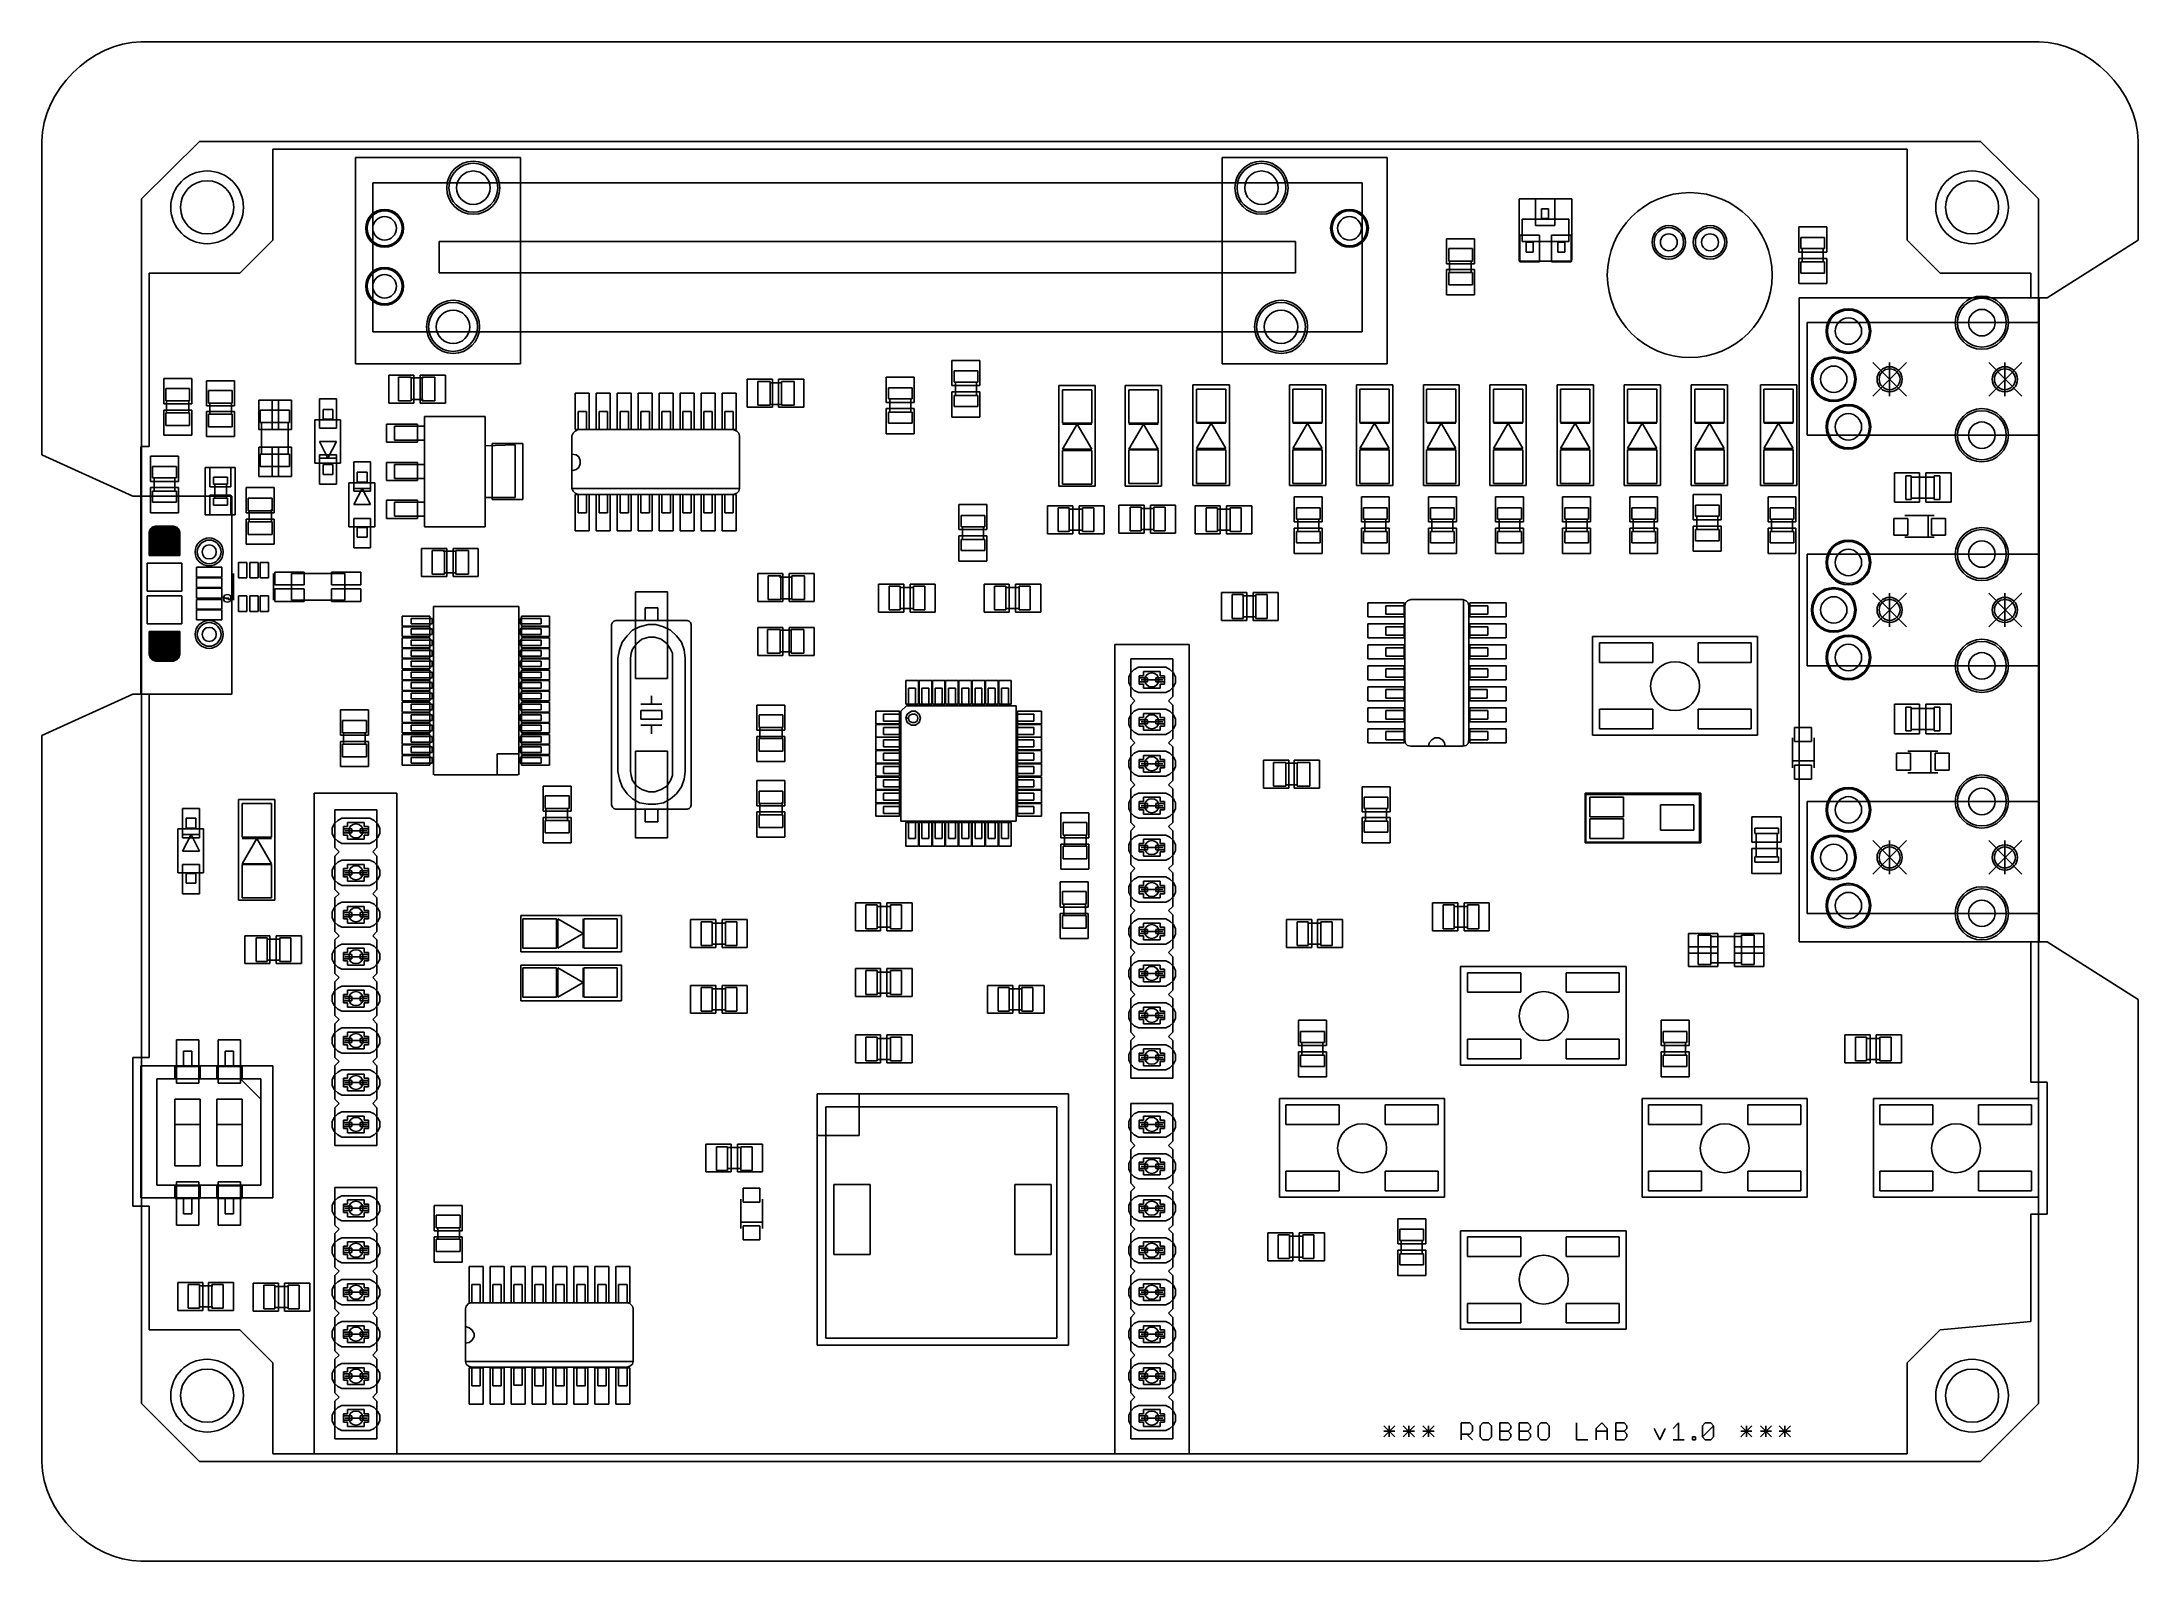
# Model space of a CAD drawing. Extents: x 69 to 170, y 48 to 122.
import ezdxf

# ---------------------------------------------------------------- set-up
doc = ezdxf.new("R2010")
doc.units = 0
for name, color, linetype in [('holes1', 7, 'CONTINUOUS'), ('outline1', 7, 'CONTINUOUS'), ('outline2', 7, 'CONTINUOUS'), ('ref', 7, 'CONTINUOUS'), ('ROB-L-P-2-D', 7, 'CONTINUOUS'), ('ROB-L-P-3--4-D', 7, 'CONTINUOUS'), ('ROB-L-P-5-D', 7, 'CONTINUOUS')]:
    doc.layers.add(name, color=color, linetype=linetype)

msp = doc.modelspace()

# ---------------------------------------------------------------- linework, layer by layer
at = {"layer": 'holes1', "color": 7}
for p, q in [((78.094143, 113.587318), (78.094143, 113.587318)), ((163.64055, 113.587318), (163.64055, 113.587318)), ((78.094143, 56.013988), (78.094143, 56.013988)), ((163.64055, 56.013988), (163.64055, 56.013988))]:
    msp.add_line(p, q, dxfattribs=at)
for points in [[(75.518687, 113.587318), (75.518687, 114.299105), (76.094438, 114.875143), (76.805863, 114.875143)], [(76.805863, 114.875143), (77.517281, 114.875143), (78.094143, 114.299103), (78.094143, 113.587318)], [(161.066195, 113.587318), (161.066195, 114.299105), (161.641948, 114.875143), (162.353379, 114.875143)], [(162.353379, 114.875143), (163.064797, 114.875143), (163.64055, 114.299103), (163.64055, 113.587318)], [(76.805863, 112.298393), (76.094438, 112.298393), (75.518687, 112.875534), (75.518687, 113.587318)], [(78.094143, 113.587318), (78.094143, 112.875534), (77.517281, 112.298393), (76.805863, 112.298393)], [(162.353379, 112.298393), (161.641948, 112.298393), (161.066195, 112.875534), (161.066195, 113.587318)], [(163.64055, 113.587318), (163.64055, 112.875534), (163.064797, 112.298393), (162.353379, 112.298393)], [(75.518687, 56.013988), (75.518687, 56.725769), (76.094438, 57.301805), (76.805863, 57.301805)], [(76.805863, 57.301805), (77.517281, 57.301805), (78.094143, 56.725766), (78.094143, 56.013988)], [(161.066195, 56.013988), (161.066195, 56.725769), (161.641948, 57.301805), (162.353379, 57.301805)], [(162.353379, 57.301805), (163.064797, 57.301805), (163.64055, 56.725766), (163.64055, 56.013988)], [(76.805863, 54.725059), (76.094438, 54.725059), (75.518687, 55.302212), (75.518687, 56.013988)], [(78.094143, 56.013988), (78.094143, 55.302212), (77.517281, 54.725059), (76.805863, 54.725059)], [(162.353379, 54.725059), (161.641948, 54.725059), (161.066195, 55.302212), (161.066195, 56.013988)], [(163.64055, 56.013988), (163.64055, 55.302212), (163.064797, 54.725059), (162.353379, 54.725059)]]:
    msp.add_open_spline(points, degree=3, dxfattribs=at)
at = {"layer": 'outline1', "color": 7}
for p, q in [((73.599991, 121.6), (165.599999, 121.6)), ((68.799987, 101.6), (68.799987, 116.800001)), ((170.400001, 116.800001), (170.400001, 112.000002)), ((170.400001, 112.000002), (166.000007, 109.200002)), ((73.199995, 99.600001), (68.799987, 101.6)), ((68.799987, 87.999999), (73.199995, 90.000001)), ((68.799987, 52.799999), (68.799987, 87.999999)), ((166.000007, 77.999999), (170.400001, 75.199999)), ((170.400001, 75.199999), (170.399995, 52.799999)), ((165.599993, 48), (73.599985, 48))]:
    msp.add_line(p, q, dxfattribs=at)
for points in [[(68.799987, 116.800001), (68.799992, 119.200001), (71.199993, 121.6), (73.599991, 121.6)], [(165.599999, 121.6), (168, 121.6), (170.400001, 119.200001), (170.400001, 116.800001)], [(73.599985, 48), (71.199993, 48), (68.799992, 50.400001), (68.799987, 52.799999)], [(170.399995, 52.799999), (170.400001, 50.400001), (168, 48), (165.599993, 48)]]:
    msp.add_open_spline(points, degree=3, dxfattribs=at)
at = {"layer": 'outline2', "color": 7}
for p, q in [((166.000007, 109.200002), (165.600005, 109.200002)), ((165.600005, 109.200002), (165.600005, 77.999999)), ((73.199995, 99.600001), (73.599994, 99.600001)), ((73.599994, 99.600001), (73.601123, 90.000001)), ((73.601123, 90.000001), (73.199998, 90.000001)), ((165.600005, 77.999999), (166.000007, 77.999999))]:
    msp.add_line(p, q, dxfattribs=at)
at = {"layer": 'ref', "color": 3}
for p, q in [((76.433243, 116.770037), (73.62315, 113.993013)), ((162.760169, 116.770037), (76.433243, 116.770037)), ((165.570261, 113.993013), (162.760169, 116.770037)), ((73.62315, 113.993013), (73.62315, 55.641364)), ((84.832664, 114.772432), (84.832664, 107.559229)), ((132.787288, 114.772432), (84.832664, 114.772432)), ((90.522304, 114.53541), (90.522304, 114.53541)), ((90.894927, 114.53541), (90.894927, 114.53541)), ((90.996349, 114.53541), (90.996349, 114.53541)), ((90.996349, 114.53541), (90.996349, 114.53541)), ((128.723729, 114.53541), (128.723729, 114.53541)), ((129.096349, 114.53541), (129.096349, 114.53541)), ((129.197775, 114.53541), (129.197775, 114.53541)), ((129.197775, 114.53541), (129.197775, 114.53541)), ((132.787288, 107.559229), (132.787288, 114.772432)), ((142.947288, 113.993013), (140.407288, 113.993013)), ((140.407288, 113.993013), (140.407288, 112.131009)), ((141.18671, 113.993013), (142.134793, 113.993013)), ((141.18671, 112.706477), (141.18671, 113.993013)), ((142.134793, 113.993013), (142.134793, 112.706477)), ((142.947288, 111.047318), (142.947288, 113.993013)), ((165.570261, 55.641364), (165.570261, 113.993013)), ((78.567548, 113.587318), (78.567548, 113.587318)), ((78.567548, 113.587318), (78.567548, 113.587318)), ((140.542885, 111.927059), (140.542885, 113.01075)), ((140.542885, 113.01075), (142.81279, 113.01075)), ((141.490974, 113.51897), (141.830529, 113.51897)), ((141.490974, 113.044924), (141.490974, 113.51897)), ((141.830529, 113.044924), (141.490974, 113.044924)), ((141.830529, 113.51897), (141.830529, 113.044924)), ((142.81279, 113.01075), (142.81279, 111.927059)), ((164.113955, 113.587318), (164.113955, 113.587318)), ((164.113955, 113.587318), (164.113955, 113.587318)), ((85.983595, 112.570878), (85.983595, 112.570878)), ((86.254793, 112.570878), (86.254793, 112.570878)), ((86.32315, 112.570878), (86.32315, 112.570878)), ((86.32315, 112.570878), (86.32315, 112.570878)), ((132.754215, 112.570878), (132.754215, 112.570878)), ((133.024307, 112.570878), (133.024307, 112.570878)), ((133.092664, 112.570878), (133.092664, 112.570878)), ((133.092664, 112.570878), (133.092664, 112.570878)), ((136.886123, 112.062658), (138.239909, 112.062658)), ((136.886123, 110.84337), (136.886123, 112.062658)), ((138.239909, 112.062658), (138.239909, 110.84337)), ((140.407288, 112.131009), (140.407288, 112.096832)), ((140.407288, 112.096832), (140.407288, 110.97897)), ((140.44146, 112.232432), (141.389552, 112.232432)), ((140.44146, 110.945896), (140.44146, 112.232432)), ((142.81279, 111.927059), (140.542885, 111.927059)), ((140.746836, 111.893985), (141.085285, 111.893985)), ((140.746836, 111.419942), (140.746836, 111.893985)), ((141.085285, 111.893985), (141.085285, 111.419942)), ((142.134793, 112.706477), (141.18671, 112.706477)), ((141.389552, 112.232432), (141.389552, 110.945896)), ((141.966123, 112.232432), (142.914215, 112.232432)), ((141.966123, 110.945896), (141.966123, 112.232432)), ((142.270395, 111.893985), (142.608839, 111.893985)), ((142.270395, 111.419942), (142.270395, 111.893985)), ((142.608839, 111.893985), (142.608839, 111.419942)), ((142.914215, 112.232432), (142.914215, 110.945896)), ((148.06146, 111.893985), (148.06146, 111.893985)), ((148.366836, 111.893985), (148.366836, 111.893985)), ((148.468261, 111.893985), (148.468261, 111.893985)), ((148.468261, 111.893985), (148.468261, 111.893985)), ((150.060169, 111.893985), (150.060169, 111.893985)), ((150.364441, 111.893985), (150.364441, 111.893985)), ((150.465863, 111.893985), (150.465863, 111.893985)), ((150.465863, 111.893985), (150.465863, 111.893985)), ((153.953955, 112.639229), (155.308839, 112.639229)), ((153.953955, 111.419942), (153.953955, 112.639229)), ((154.056484, 112.131009), (155.207414, 112.131009)), ((154.056484, 111.588612), (154.056484, 112.131009)), ((155.207414, 112.131009), (155.207414, 111.588612)), ((155.308839, 112.639229), (155.308839, 111.419942)), ((138.239909, 110.84337), (136.886123, 110.84337)), ((136.987548, 111.588612), (138.138487, 111.588612)), ((136.987548, 110.97897), (136.987548, 111.588612)), ((138.138487, 110.97897), (136.987548, 110.97897)), ((137.020622, 110.97897), (137.020622, 110.403499)), ((138.071239, 111.013144), (138.071239, 110.403499)), ((138.138487, 111.588612), (138.138487, 110.97897)), ((140.407288, 110.97897), (142.947288, 110.97897)), ((141.389552, 110.945896), (140.44146, 110.945896)), ((141.085285, 111.419942), (140.746836, 111.419942)), ((142.914215, 110.945896), (141.966123, 110.945896)), ((142.608839, 111.419942), (142.270395, 111.419942)), ((142.947288, 110.97897), (142.947288, 111.013144)), ((155.308839, 111.419942), (153.953955, 111.419942)), ((153.953955, 111.114569), (155.308839, 111.114569)), ((153.953955, 109.895279), (153.953955, 111.114569)), ((155.207414, 111.588612), (154.056484, 111.588612)), ((154.056484, 110.945896), (155.207414, 110.945896)), ((154.056484, 110.403499), (154.056484, 110.945896)), ((154.123729, 111.588612), (154.123729, 110.945896)), ((155.140169, 111.588612), (155.140169, 110.945896)), ((155.207414, 110.945896), (155.207414, 110.403499)), ((155.308839, 111.114569), (155.308839, 109.895279)), ((85.983595, 109.759679), (85.983595, 109.759679)), ((86.254793, 109.759679), (86.254793, 109.759679)), ((86.32315, 109.759679), (86.32315, 109.759679)), ((86.32315, 109.759679), (86.32315, 109.759679)), ((136.886123, 110.573275), (138.239909, 110.573275)), ((136.886123, 109.353985), (136.886123, 110.573275)), ((136.987548, 110.437676), (138.138487, 110.437676)), ((136.987548, 109.828031), (136.987548, 110.437676)), ((138.138487, 109.828031), (136.987548, 109.828031)), ((138.138487, 110.437676), (138.138487, 109.828031)), ((138.239909, 110.573275), (138.239909, 109.353985)), ((152.667414, 110.302077), (152.667414, 110.302077)), ((155.308839, 109.895279), (153.953955, 109.895279)), ((155.207414, 110.403499), (154.056484, 110.403499)), ((138.239909, 109.353985), (136.886123, 109.353985)), ((89.540043, 107.796251), (89.540043, 107.796251)), ((89.912664, 107.796251), (89.912664, 107.796251)), ((90.014081, 107.796251), (90.014081, 107.796251)), ((90.014081, 107.796251), (90.014081, 107.796251)), ((129.67182, 107.796251), (129.67182, 107.796251)), ((130.044441, 107.796251), (130.044441, 107.796251)), ((130.145863, 107.796251), (130.145863, 107.796251)), ((130.145863, 107.796251), (130.145863, 107.796251)), ((165.570261, 107.999098), (154.360747, 107.999098)), ((154.360747, 107.999098), (154.360747, 102.546477)), ((163.471239, 107.999098), (163.471239, 107.999098)), ((164.01253, 107.999098), (164.01253, 107.999098)), ((164.113955, 107.999098), (164.113955, 107.999098)), ((164.113955, 107.999098), (164.113955, 107.999098)), ((165.570261, 102.546477), (165.570261, 107.999098)), ((84.832664, 107.559229), (132.787288, 107.559229)), ((157.002172, 107.592303), (157.002172, 107.592303)), ((157.374793, 107.592303), (157.374793, 107.592303)), ((157.44315, 107.592303), (157.44315, 107.592303)), ((157.44315, 107.592303), (157.44315, 107.592303)), ((112.908261, 106.170166), (114.26315, 106.170166)), ((112.908261, 104.950878), (112.908261, 106.170166)), ((114.26315, 106.170166), (114.26315, 104.950878)), ((157.544572, 104.442658), (159.169552, 106.068743)), ((159.169552, 104.442658), (157.544572, 106.068743)), ((158.357062, 106.068743), (158.357062, 104.442658)), ((163.165863, 104.442658), (164.757775, 106.068743)), ((164.757775, 104.442658), (163.165863, 106.068743)), ((163.945285, 106.068743), (163.945285, 104.442658)), ((74.706836, 105.289325), (76.060622, 105.289325)), ((74.706836, 104.070037), (74.706836, 105.289325)), ((74.808261, 104.815279), (75.959197, 104.815279)), ((74.808261, 104.205636), (74.808261, 104.815279)), ((75.959197, 104.815279), (75.959197, 104.205636)), ((76.060622, 105.289325), (76.060622, 104.070037)), ((76.77279, 105.187902), (78.126576, 105.187902)), ((76.77279, 103.968612), (76.77279, 105.187902)), ((76.874215, 104.713857), (78.025154, 104.713857)), ((76.874215, 104.104211), (76.874215, 104.713857)), ((78.025154, 104.713857), (78.025154, 104.104211)), ((78.126576, 105.187902), (78.126576, 103.968612)), ((85.610974, 105.459098), (86.830261, 105.459098)), ((85.610974, 104.104211), (85.610974, 105.459098)), ((86.086123, 105.357676), (86.694668, 105.357676)), ((86.086123, 104.205636), (86.086123, 105.357676)), ((86.661594, 105.323499), (87.271239, 105.323499)), ((86.694668, 105.357676), (86.694668, 104.205636)), ((86.830261, 105.459098), (86.830261, 104.104211)), ((87.135637, 105.459098), (88.354927, 105.459098)), ((87.135637, 104.104211), (87.135637, 105.459098)), ((87.237062, 105.357676), (87.84671, 105.357676)), ((87.237062, 104.205636), (87.237062, 105.357676)), ((87.84671, 105.357676), (87.84671, 104.205636)), ((88.354927, 105.459098), (88.354927, 104.104211)), ((102.985285, 105.256251), (104.204572, 105.256251)), ((102.985285, 103.901364), (102.985285, 105.256251)), ((103.493502, 105.153725), (104.10315, 105.153725)), ((103.493502, 104.002789), (103.493502, 105.153725)), ((104.06897, 105.086477), (104.678618, 105.086477)), ((104.10315, 105.153725), (104.10315, 104.002789)), ((104.204572, 105.256251), (104.204572, 103.901364)), ((104.508839, 105.256251), (105.728127, 105.256251)), ((104.508839, 103.901364), (104.508839, 105.256251)), ((104.644441, 105.153725), (105.254081, 105.153725)), ((104.644441, 104.002789), (104.644441, 105.153725)), ((105.254081, 105.153725), (105.254081, 104.002789)), ((105.728127, 105.256251), (105.728127, 103.901364)), ((109.724441, 105.357676), (111.079331, 105.357676)), ((109.724441, 104.138386), (109.724441, 105.357676)), ((109.825863, 104.849456), (110.977906, 104.849456)), ((109.825863, 104.307059), (109.825863, 104.849456)), ((110.977906, 104.849456), (110.977906, 104.307059)), ((111.079331, 105.357676), (111.079331, 104.138386)), ((114.26315, 104.950878), (112.908261, 104.950878)), ((113.009683, 105.661945), (114.160622, 105.661945)), ((113.009683, 105.120652), (113.009683, 105.661945)), ((114.160622, 105.120652), (113.009683, 105.120652)), ((113.076928, 104.476832), (113.076928, 105.120652)), ((114.093377, 104.476832), (114.093377, 105.120652)), ((114.160622, 105.661945), (114.160622, 105.120652)), ((118.089683, 100.073725), (118.089683, 104.950878)), ((118.089683, 104.950878), (119.850261, 104.950878)), ((118.259456, 104.748031), (119.681594, 104.748031)), ((118.259456, 103.121945), (118.259456, 104.748031)), ((119.681594, 104.748031), (119.681594, 103.121945)), ((119.850261, 104.950878), (119.850261, 100.073725)), ((121.306576, 100.073725), (121.306576, 104.950878)), ((121.306576, 104.950878), (123.068261, 104.950878)), ((121.476349, 104.748031), (122.898487, 104.748031)), ((121.476349, 103.121945), (121.476349, 104.748031)), ((122.898487, 104.748031), (122.898487, 103.121945)), ((123.068261, 104.950878), (123.068261, 100.073725)), ((124.59182, 100.107897), (124.59182, 104.985052)), ((124.59182, 104.985052), (126.353502, 104.985052)), ((124.761594, 104.781104), (126.183729, 104.781104)), ((124.761594, 103.156123), (124.761594, 104.781104)), ((126.183729, 104.781104), (126.183729, 103.156123)), ((126.353502, 104.985052), (126.353502, 100.107897)), ((129.266123, 100.107897), (129.266123, 104.985052)), ((129.266123, 104.985052), (131.02671, 104.985052)), ((129.434793, 104.781104), (130.856928, 104.781104)), ((129.434793, 103.156123), (129.434793, 104.781104)), ((130.856928, 104.781104), (130.856928, 103.156123)), ((131.02671, 104.985052), (131.02671, 100.107897)), ((132.517196, 100.107897), (132.517196, 104.985052)), ((132.517196, 104.985052), (134.277775, 104.985052)), ((132.685863, 104.781104), (134.108001, 104.781104)), ((132.685863, 103.156123), (132.685863, 104.781104)), ((134.108001, 104.781104), (134.108001, 103.156123)), ((134.277775, 104.985052), (134.277775, 100.107897)), ((135.768261, 100.107897), (135.768261, 104.985052)), ((135.768261, 104.985052), (137.494668, 104.985052)), ((135.903863, 104.781104), (137.325997, 104.781104)), ((135.903863, 103.156123), (135.903863, 104.781104)), ((137.325997, 104.781104), (137.325997, 103.156123)), ((137.494668, 104.985052), (137.494668, 100.107897)), ((138.985154, 100.107897), (138.985154, 104.985052)), ((138.985154, 104.985052), (140.746836, 104.985052)), ((139.154927, 104.781104), (140.577062, 104.781104)), ((139.154927, 103.156123), (139.154927, 104.781104)), ((140.577062, 104.781104), (140.577062, 103.156123)), ((140.746836, 104.985052), (140.746836, 100.107897)), ((142.236218, 100.107897), (142.236218, 104.985052)), ((142.236218, 104.985052), (143.997906, 104.985052)), ((142.405997, 104.781104), (143.828127, 104.781104)), ((142.405997, 103.156123), (142.405997, 104.781104)), ((143.828127, 104.781104), (143.828127, 103.156123)), ((143.997906, 104.985052), (143.997906, 100.107897)), ((145.487288, 100.107897), (145.487288, 104.985052)), ((145.487288, 104.985052), (147.24897, 104.985052)), ((145.657062, 104.781104), (147.079197, 104.781104)), ((145.657062, 103.156123), (145.657062, 104.781104)), ((147.079197, 104.781104), (147.079197, 103.156123)), ((147.24897, 104.985052), (147.24897, 100.107897)), ((148.739456, 100.107897), (148.739456, 104.985052)), ((148.739456, 104.985052), (150.500043, 104.985052)), ((148.908127, 104.781104), (150.330261, 104.781104)), ((148.908127, 103.156123), (148.908127, 104.781104)), ((150.330261, 104.781104), (150.330261, 103.156123)), ((150.500043, 104.985052), (150.500043, 100.107897)), ((152.091952, 100.107897), (152.091952, 104.985052)), ((152.091952, 104.985052), (153.85253, 104.985052)), ((152.260622, 104.781104), (153.683863, 104.781104)), ((152.260622, 103.156123), (152.260622, 104.781104)), ((153.683863, 104.781104), (153.683863, 103.156123)), ((153.85253, 104.985052), (153.85253, 100.107897)), ((156.291108, 105.256251), (156.291108, 105.256251)), ((156.663729, 105.256251), (156.663729, 105.256251)), ((156.730974, 105.256251), (156.730974, 105.256251)), ((156.730974, 105.256251), (156.730974, 105.256251)), ((158.865285, 105.256251), (158.865285, 105.256251)), ((158.96671, 105.256251), (158.96671, 105.256251)), ((158.96671, 105.256251), (158.96671, 105.256251)), ((164.453502, 105.256251), (164.453502, 105.256251)), ((164.554927, 105.256251), (164.554927, 105.256251)), ((164.554927, 105.256251), (164.554927, 105.256251)), ((76.060622, 104.070037), (74.706836, 104.070037)), ((74.706836, 103.765765), (76.060622, 103.765765)), ((74.706836, 102.546477), (74.706836, 103.765765)), ((75.959197, 104.205636), (74.808261, 104.205636)), ((74.841334, 103.595991), (74.841334, 104.205636)), ((75.926123, 103.630166), (75.926123, 104.205636)), ((76.060622, 103.765765), (76.060622, 102.546477)), ((78.126576, 103.968612), (76.77279, 103.968612)), ((76.77279, 103.697416), (78.126576, 103.697416)), ((76.77279, 102.479229), (76.77279, 103.697416)), ((78.025154, 104.104211), (76.874215, 104.104211)), ((76.94146, 103.528743), (76.94146, 104.138386)), ((77.990974, 103.562918), (77.990974, 104.138386)), ((78.126576, 103.697416), (78.126576, 102.479229)), ((79.31279, 104.239811), (80.260881, 104.239811)), ((79.31279, 102.817676), (79.31279, 104.239811)), ((79.380043, 103.765765), (80.802172, 103.765765)), ((79.380043, 103.156123), (79.380043, 103.765765)), ((79.955506, 104.239811), (80.903595, 104.239811)), ((79.955506, 102.817676), (79.955506, 104.239811)), ((80.260881, 104.239811), (80.260881, 102.817676)), ((80.802172, 103.765765), (80.802172, 103.156123)), ((80.903595, 104.239811), (80.903595, 102.817676)), ((82.258487, 104.307059), (83.070974, 104.307059)), ((82.258487, 102.884924), (82.258487, 104.307059)), ((82.428261, 103.799942), (82.902304, 103.799942)), ((82.428261, 103.325896), (82.428261, 103.799942)), ((82.902304, 103.799942), (82.902304, 103.325896)), ((83.070974, 104.307059), (83.070974, 102.884924)), ((86.830261, 104.104211), (85.610974, 104.104211)), ((86.694668, 104.205636), (86.086123, 104.205636)), ((86.694668, 104.273985), (87.271239, 104.273985)), ((88.354927, 104.104211), (87.135637, 104.104211)), ((87.84671, 104.205636), (87.237062, 104.205636)), ((94.654215, 104.578257), (95.331108, 104.578257)), ((94.654215, 102.817676), (94.654215, 104.578257)), ((94.789817, 103.697416), (95.195506, 103.697416)), ((94.789817, 102.817676), (94.789817, 103.697416)), ((95.195506, 103.697416), (95.195506, 102.817676)), ((95.331108, 104.578257), (95.331108, 102.817676)), ((95.669552, 104.578257), (96.347548, 104.578257)), ((95.669552, 102.817676), (95.669552, 104.578257)), ((95.805154, 103.697416), (96.211952, 103.697416)), ((95.805154, 102.817676), (95.805154, 103.697416)), ((96.211952, 103.697416), (96.211952, 102.817676)), ((96.347548, 104.578257), (96.347548, 102.817676)), ((96.685997, 104.578257), (97.362885, 104.578257)), ((96.685997, 102.817676), (96.685997, 104.578257)), ((96.821594, 103.697416), (97.227288, 103.697416)), ((96.821594, 102.817676), (96.821594, 103.697416)), ((97.227288, 103.697416), (97.227288, 102.817676)), ((97.362885, 104.578257), (97.362885, 102.817676)), ((97.701334, 104.578257), (98.379331, 104.578257)), ((97.701334, 102.817676), (97.701334, 104.578257)), ((97.836928, 103.697416), (98.243729, 103.697416)), ((97.836928, 102.817676), (97.836928, 103.697416)), ((98.243729, 103.697416), (98.243729, 102.817676)), ((98.379331, 104.578257), (98.379331, 102.817676)), ((98.717775, 104.578257), (99.394668, 104.578257)), ((98.717775, 102.817676), (98.717775, 104.578257)), ((98.853377, 103.697416), (99.260169, 103.697416)), ((98.853377, 102.817676), (98.853377, 103.697416)), ((99.260169, 103.697416), (99.260169, 102.817676)), ((99.394668, 104.578257), (99.394668, 102.817676)), ((99.734215, 104.578257), (100.411108, 104.578257)), ((99.734215, 102.817676), (99.734215, 104.578257)), ((99.869817, 103.697416), (100.275506, 103.697416)), ((99.869817, 102.817676), (99.869817, 103.697416)), ((100.275506, 103.697416), (100.275506, 102.817676)), ((100.411108, 104.578257), (100.411108, 102.817676)), ((100.749552, 104.578257), (101.427548, 104.578257)), ((100.749552, 102.817676), (100.749552, 104.578257)), ((100.885154, 103.697416), (101.291952, 103.697416)), ((100.885154, 102.817676), (100.885154, 103.697416)), ((101.291952, 103.697416), (101.291952, 102.817676)), ((101.427548, 104.578257), (101.427548, 102.817676)), ((101.765997, 104.578257), (102.442885, 104.578257)), ((101.765997, 102.817676), (101.765997, 104.578257)), ((101.901594, 103.697416), (102.307288, 103.697416)), ((101.901594, 102.817676), (101.901594, 103.697416)), ((102.307288, 103.697416), (102.307288, 102.817676)), ((102.442885, 104.578257), (102.442885, 102.817676)), ((104.204572, 103.901364), (102.985285, 103.901364)), ((104.10315, 104.002789), (103.493502, 104.002789)), ((104.06897, 104.036963), (104.678618, 104.036963)), ((105.728127, 103.901364), (104.508839, 103.901364)), ((105.254081, 104.002789), (104.644441, 104.002789)), ((111.079331, 104.138386), (109.724441, 104.138386)), ((109.724441, 103.833013), (111.079331, 103.833013)), ((109.724441, 102.613725), (109.724441, 103.833013)), ((110.977906, 104.307059), (109.825863, 104.307059)), ((109.825863, 103.664343), (110.977906, 103.664343)), ((109.825863, 103.121945), (109.825863, 103.664343)), ((109.894215, 103.664343), (109.894215, 104.307059)), ((110.909552, 103.664343), (110.909552, 104.307059)), ((110.977906, 103.664343), (110.977906, 103.121945)), ((111.079331, 103.833013), (111.079331, 102.613725)), ((112.908261, 104.646609), (114.26315, 104.646609)), ((112.908261, 103.427318), (112.908261, 104.646609)), ((113.009683, 104.476832), (114.160622, 104.476832)), ((113.009683, 103.934438), (113.009683, 104.476832)), ((114.160622, 103.934438), (113.009683, 103.934438)), ((114.160622, 104.476832), (114.160622, 103.934438)), ((114.26315, 104.646609), (114.26315, 103.427318)), ((74.808261, 103.630166), (75.959197, 103.630166)), ((74.808261, 103.020523), (74.808261, 103.630166)), ((75.959197, 103.020523), (74.808261, 103.020523)), ((75.959197, 103.630166), (75.959197, 103.020523)), ((76.874215, 103.562918), (78.025154, 103.562918)), ((76.874215, 102.953275), (76.874215, 103.562918)), ((78.025154, 102.953275), (76.874215, 102.953275)), ((78.025154, 103.562918), (78.025154, 102.953275)), ((80.260881, 102.817676), (79.31279, 102.817676)), ((80.802172, 103.156123), (79.380043, 103.156123)), ((79.447288, 103.156123), (79.447288, 101.632563)), ((80.903595, 102.817676), (79.955506, 102.817676)), ((80.734927, 103.156123), (80.734927, 101.632563)), ((82.02146, 101.191591), (82.02146, 103.291719)), ((83.274927, 103.291719), (82.02146, 103.291719)), ((83.070974, 102.884924), (82.258487, 102.884924)), ((82.902304, 103.325896), (82.428261, 103.325896)), ((83.274927, 101.191591), (83.274927, 103.291719)), ((85.509552, 103.087771), (87.000043, 103.087771)), ((85.509552, 102.208031), (85.509552, 103.087771)), ((87.338487, 102.986346), (85.882172, 102.986346)), ((85.882172, 102.986346), (85.882172, 102.309456)), ((87.000043, 103.087771), (87.000043, 102.208031)), ((90.285285, 103.460392), (87.338487, 103.460392)), ((87.338487, 103.460392), (87.338487, 98.1103)), ((87.338487, 103.460392), (87.338487, 102.986346)), ((90.285285, 103.460392), (87.338487, 103.460392)), ((87.338487, 102.309456), (87.338487, 102.986346)), ((87.338487, 102.986346), (87.338487, 98.617413)), ((90.285285, 98.1103), (90.285285, 103.460392)), ((90.285285, 102.038257), (90.285285, 103.460392)), ((94.55279, 102.647902), (94.484441, 102.512303)), ((94.654215, 102.749325), (94.55279, 102.647902)), ((95.331108, 102.817676), (94.654215, 102.817676)), ((94.789817, 102.817676), (94.654215, 102.749325)), ((102.307288, 102.817676), (94.789817, 102.817676)), ((95.195506, 102.817676), (94.789817, 102.817676)), ((96.347548, 102.817676), (95.669552, 102.817676)), ((96.211952, 102.817676), (95.805154, 102.817676)), ((97.362885, 102.817676), (96.685997, 102.817676)), ((97.227288, 102.817676), (96.821594, 102.817676)), ((98.379331, 102.817676), (97.701334, 102.817676)), ((98.243729, 102.817676), (97.836928, 102.817676)), ((99.394668, 102.817676), (98.717775, 102.817676)), ((99.260169, 102.817676), (98.853377, 102.817676)), ((100.411108, 102.817676), (99.734215, 102.817676)), ((100.275506, 102.817676), (99.869817, 102.817676)), ((101.427548, 102.817676), (100.749552, 102.817676)), ((101.291952, 102.817676), (100.885154, 102.817676)), ((102.442885, 102.817676), (101.765997, 102.817676)), ((102.307288, 102.817676), (101.901594, 102.817676)), ((102.477062, 102.749325), (102.307288, 102.817676)), ((102.578487, 102.647902), (102.477062, 102.749325)), ((102.612664, 102.512303), (102.578487, 102.647902)), ((110.977906, 103.121945), (109.825863, 103.121945)), ((114.26315, 103.427318), (112.908261, 103.427318)), ((119.681594, 103.121945), (118.259456, 103.121945)), ((118.970529, 103.087771), (118.259456, 101.869584)), ((118.259456, 103.087771), (118.970529, 103.087771)), ((119.681594, 101.869584), (118.970529, 103.087771)), ((118.970529, 103.087771), (119.681594, 103.087771)), ((122.898487, 103.121945), (121.476349, 103.121945)), ((122.187414, 103.087771), (121.476349, 101.869584)), ((121.476349, 103.087771), (122.187414, 103.087771)), ((122.898487, 101.869584), (122.187414, 103.087771)), ((122.187414, 103.087771), (122.898487, 103.087771)), ((126.183729, 103.156123), (124.761594, 103.156123)), ((125.472664, 103.121945), (124.761594, 101.902658)), ((124.761594, 103.121945), (125.472664, 103.121945)), ((126.183729, 101.902658), (125.472664, 103.121945)), ((125.472664, 103.121945), (126.183729, 103.121945)), ((130.856928, 103.156123), (129.434793, 103.156123)), ((130.145863, 103.121945), (129.434793, 101.902658)), ((129.434793, 103.121945), (130.145863, 103.121945)), ((130.856928, 101.902658), (130.145863, 103.121945)), ((130.145863, 103.121945), (130.856928, 103.121945)), ((134.108001, 103.156123), (132.685863, 103.156123)), ((133.396928, 103.121945), (132.685863, 101.902658)), ((132.685863, 103.121945), (133.396928, 103.121945)), ((134.108001, 101.902658), (133.396928, 103.121945)), ((133.396928, 103.121945), (134.108001, 103.121945)), ((137.325997, 103.156123), (135.903863, 103.156123)), ((136.614927, 103.121945), (135.936928, 101.902658)), ((135.936928, 103.121945), (136.614927, 103.121945)), ((137.325997, 101.902658), (136.614927, 103.121945)), ((136.614927, 103.121945), (137.325997, 103.121945)), ((140.577062, 103.156123), (139.154927, 103.156123)), ((139.865997, 103.121945), (139.154927, 101.902658)), ((139.154927, 103.121945), (139.865997, 103.121945)), ((140.577062, 101.902658), (139.865997, 103.121945)), ((139.865997, 103.121945), (140.577062, 103.121945)), ((143.828127, 103.156123), (142.405997, 103.156123)), ((143.117062, 103.121945), (142.405997, 101.902658)), ((142.405997, 103.121945), (143.117062, 103.121945)), ((143.828127, 101.902658), (143.117062, 103.121945)), ((143.117062, 103.121945), (143.828127, 103.121945)), ((147.079197, 103.156123), (145.657062, 103.156123)), ((146.368127, 103.121945), (145.657062, 101.902658)), ((145.657062, 103.121945), (146.368127, 103.121945)), ((147.079197, 101.902658), (146.368127, 103.121945)), ((146.368127, 103.121945), (147.079197, 103.121945)), ((150.330261, 103.156123), (148.908127, 103.156123)), ((149.619197, 103.121945), (148.908127, 101.902658)), ((148.908127, 103.121945), (149.619197, 103.121945)), ((150.330261, 101.902658), (149.619197, 103.121945)), ((149.619197, 103.121945), (150.330261, 103.121945)), ((153.683863, 103.156123), (152.260622, 103.156123)), ((152.97279, 103.121945), (152.260622, 101.902658)), ((152.260622, 103.121945), (152.97279, 103.121945)), ((153.683863, 101.902658), (152.97279, 103.121945)), ((152.97279, 103.121945), (153.683863, 103.121945)), ((157.002172, 102.953275), (157.002172, 102.953275)), ((157.374793, 102.953275), (157.374793, 102.953275)), ((157.44315, 102.953275), (157.44315, 102.953275)), ((157.44315, 102.953275), (157.44315, 102.953275)), ((76.060622, 102.546477), (74.706836, 102.546477)), ((78.126576, 102.479229), (76.77279, 102.479229)), ((79.31279, 101.971009), (80.260881, 101.971009)), ((79.31279, 100.547771), (79.31279, 101.971009)), ((79.380043, 101.632563), (80.802172, 101.632563)), ((79.380043, 101.022918), (79.380043, 101.632563)), ((79.955506, 101.971009), (80.903595, 101.971009)), ((79.955506, 100.547771), (79.955506, 101.971009)), ((80.260881, 101.971009), (80.260881, 100.547771)), ((80.802172, 101.632563), (80.802172, 101.022918)), ((80.903595, 101.971009), (80.903595, 100.547771)), ((82.665285, 101.428612), (82.258487, 102.241104)), ((82.258487, 102.241104), (83.070974, 102.241104)), ((83.070974, 102.241104), (82.665285, 101.428612)), ((87.000043, 102.208031), (85.509552, 102.208031)), ((85.882172, 102.309456), (87.338487, 102.309456)), ((87.338487, 102.309456), (87.338487, 101.124343)), ((91.741594, 102.072432), (90.285285, 102.038257)), ((90.285285, 99.532434), (90.285285, 102.038257)), ((90.623729, 102.139679), (92.114215, 102.139679)), ((90.623729, 99.431012), (90.623729, 102.139679)), ((91.741594, 99.532434), (91.741594, 102.072432)), ((92.114215, 102.139679), (92.114215, 99.431012)), ((94.484441, 102.512303), (94.484441, 101.632563)), ((94.484441, 101.632563), (94.484441, 100.81897)), ((94.687288, 101.598386), (94.484441, 101.632563)), ((102.612664, 99.972303), (102.612664, 102.512303)), ((111.079331, 102.613725), (109.724441, 102.613725)), ((118.259456, 101.869584), (119.681594, 101.869584)), ((118.259456, 101.801236), (119.681594, 101.801236)), ((118.259456, 100.176254), (118.259456, 101.801236)), ((119.681594, 101.801236), (119.681594, 100.176254)), ((121.476349, 101.869584), (122.898487, 101.869584)), ((121.476349, 101.83541), (122.898487, 101.83541)), ((121.476349, 100.209322), (121.476349, 101.83541)), ((122.898487, 101.83541), (122.898487, 100.209322)), ((124.761594, 101.902658), (126.183729, 101.902658)), ((124.761594, 101.83541), (126.183729, 101.83541)), ((124.761594, 100.209322), (124.761594, 101.83541)), ((126.183729, 101.83541), (126.183729, 100.209322)), ((129.434793, 101.902658), (130.856928, 101.902658)), ((129.434793, 101.83541), (130.856928, 101.83541)), ((129.434793, 100.209322), (129.434793, 101.83541)), ((130.856928, 101.83541), (130.856928, 100.209322)), ((132.685863, 101.902658), (134.108001, 101.902658)), ((132.685863, 101.83541), (134.108001, 101.83541)), ((132.685863, 100.209322), (132.685863, 101.83541)), ((134.108001, 101.83541), (134.108001, 100.209322)), ((135.903863, 101.83541), (137.325997, 101.83541)), ((135.903863, 100.209322), (135.903863, 101.83541)), ((135.936928, 101.902658), (137.325997, 101.902658)), ((137.325997, 101.83541), (137.325997, 100.209322)), ((139.154927, 101.902658), (140.577062, 101.902658)), ((139.154927, 101.83541), (140.577062, 101.83541)), ((139.154927, 100.209322), (139.154927, 101.83541)), ((140.577062, 101.83541), (140.577062, 100.209322)), ((142.405997, 101.902658), (143.828127, 101.902658)), ((142.405997, 101.83541), (143.828127, 101.83541)), ((142.405997, 100.209322), (142.405997, 101.83541)), ((143.828127, 101.83541), (143.828127, 100.209322)), ((145.657062, 101.902658), (147.079197, 101.902658)), ((145.657062, 101.83541), (147.079197, 101.83541)), ((145.657062, 100.209322), (145.657062, 101.83541)), ((147.079197, 101.83541), (147.079197, 100.209322)), ((148.908127, 101.902658), (150.330261, 101.902658)), ((148.908127, 101.83541), (150.330261, 101.83541)), ((148.908127, 100.209322), (148.908127, 101.83541)), ((150.330261, 101.83541), (150.330261, 100.209322)), ((152.260622, 101.902658), (153.683863, 101.902658)), ((152.260622, 101.83541), (153.683863, 101.83541)), ((152.260622, 100.209322), (152.260622, 101.83541)), ((153.683863, 101.83541), (153.683863, 100.209322)), ((154.360747, 102.546477), (165.570261, 102.546477)), ((163.471239, 102.546477), (163.471239, 102.546477)), ((164.01253, 102.546477), (164.01253, 102.546477)), ((164.113955, 102.546477), (164.113955, 102.546477)), ((164.113955, 102.546477), (164.113955, 102.546477)), ((74.063016, 101.530037), (75.417906, 101.530037)), ((74.063016, 100.31075), (74.063016, 101.530037)), ((74.164441, 101.022918), (75.316484, 101.022918)), ((74.164441, 100.480523), (74.164441, 101.022918)), ((75.316484, 101.022918), (75.316484, 100.480523)), ((75.417906, 101.530037), (75.417906, 100.31075)), ((76.704441, 98.685768), (76.704441, 100.988743)), ((76.704441, 100.988743), (78.160747, 100.988743)), ((76.94146, 100.988743), (77.957906, 100.988743)), ((76.94146, 100.040652), (76.94146, 100.988743)), ((77.957906, 100.988743), (77.957906, 100.040652)), ((78.160747, 100.988743), (78.160747, 98.685768)), ((80.802172, 101.022918), (79.380043, 101.022918)), ((83.274927, 101.191591), (82.02146, 101.191591)), ((82.258487, 101.598386), (83.070974, 101.598386)), ((82.258487, 100.176254), (82.258487, 101.598386)), ((82.258487, 101.428612), (82.665285, 101.428612)), ((82.428261, 101.124343), (82.902304, 101.124343)), ((82.428261, 100.650297), (82.428261, 101.124343)), ((82.902304, 100.650297), (82.428261, 100.650297)), ((82.665285, 101.428612), (83.070974, 101.428612)), ((82.902304, 101.124343), (82.902304, 100.650297)), ((83.070974, 101.598386), (83.070974, 100.176254)), ((83.91764, 101.259942), (84.731239, 101.259942)), ((83.91764, 99.836701), (83.91764, 101.259942)), ((84.087414, 100.751719), (84.56146, 100.751719)), ((84.087414, 100.277676), (84.087414, 100.751719)), ((84.56146, 100.751719), (84.56146, 100.277676)), ((84.731239, 101.259942), (84.731239, 99.836701)), ((85.509552, 101.225765), (87.000043, 101.225765)), ((85.509552, 100.344924), (85.509552, 101.225765)), ((87.338487, 101.124343), (85.882172, 101.124343)), ((85.882172, 101.124343), (85.882172, 100.446346)), ((87.000043, 101.225765), (87.000043, 100.344924)), ((87.338487, 100.446346), (87.338487, 101.124343)), ((94.484441, 100.81897), (94.687288, 100.887318)), ((94.484441, 100.81897), (94.484441, 99.972303)), ((94.822885, 101.496963), (94.687288, 101.598386)), ((94.687288, 100.887318), (94.822885, 100.988743)), ((94.891239, 101.32719), (94.822885, 101.496963)), ((94.822885, 100.988743), (94.891239, 101.157416)), ((94.891239, 101.157416), (94.891239, 101.32719)), ((158.594081, 100.717545), (159.813377, 100.717545)), ((158.594081, 99.29541), (158.594081, 100.717545)), ((159.813377, 100.717545), (159.813377, 99.29541)), ((160.11764, 100.717545), (161.336928, 100.717545)), ((160.11764, 99.29541), (160.11764, 100.717545)), ((161.336928, 100.717545), (161.336928, 99.29541)), ((75.417906, 100.31075), (74.063016, 100.31075)), ((74.063016, 100.00648), (75.417906, 100.00648)), ((74.063016, 98.787187), (74.063016, 100.00648)), ((75.316484, 100.480523), (74.164441, 100.480523)), ((74.164441, 99.836701), (75.316484, 99.836701)), ((74.164441, 99.29541), (74.164441, 99.836701)), ((74.23279, 99.836701), (74.23279, 100.480523)), ((75.248127, 99.836701), (75.248127, 100.480523)), ((75.316484, 99.836701), (75.316484, 99.29541)), ((75.417906, 100.00648), (75.417906, 98.787187)), ((77.957906, 100.040652), (76.94146, 100.040652)), ((76.94146, 99.633854), (77.957906, 99.633854)), ((76.94146, 98.685768), (76.94146, 99.633854)), ((77.111239, 100.514698), (77.788127, 100.514698)), ((77.111239, 100.176254), (77.111239, 100.514698)), ((77.788127, 100.176254), (77.111239, 100.176254)), ((77.178487, 100.176254), (77.178487, 99.498257)), ((77.753955, 99.498257), (77.753955, 100.176254)), ((77.788127, 100.514698), (77.788127, 100.176254)), ((77.957906, 99.633854), (77.957906, 98.685768)), ((78.70315, 100.00648), (80.056928, 100.00648)), ((78.70315, 98.787187), (78.70315, 100.00648)), ((80.260881, 100.547771), (79.31279, 100.547771)), ((80.903595, 100.547771), (79.955506, 100.547771)), ((80.056928, 100.00648), (80.056928, 98.787187)), ((83.070974, 100.176254), (82.258487, 100.176254)), ((83.680622, 100.243499), (83.680622, 98.1103)), ((83.680622, 100.243499), (84.934081, 100.243499)), ((83.91764, 99.193985), (84.324441, 99.972303)), ((84.324441, 99.972303), (83.91764, 99.972303)), ((84.731239, 99.836701), (83.91764, 99.836701)), ((84.56146, 100.277676), (84.087414, 100.277676)), ((84.324441, 99.972303), (84.731239, 99.193985)), ((84.731239, 99.972303), (84.324441, 99.972303)), ((84.934081, 100.243499), (84.934081, 98.1103)), ((87.000043, 100.344924), (85.509552, 100.344924)), ((85.882172, 100.446346), (87.338487, 100.446346)), ((87.338487, 100.446346), (87.338487, 99.29541)), ((94.484441, 99.972303), (94.55279, 99.836701)), ((94.484441, 99.972303), (102.612664, 99.972303)), ((94.55279, 99.836701), (94.654215, 99.735276)), ((94.654215, 99.735276), (94.789817, 99.668031)), ((94.654215, 99.668031), (95.331108, 99.668031)), ((94.654215, 97.906349), (94.654215, 99.668031)), ((94.789817, 99.668031), (102.307288, 99.668031)), ((94.789817, 99.668031), (95.195506, 99.668031)), ((94.789817, 98.787187), (94.789817, 99.668031)), ((95.195506, 99.668031), (95.195506, 98.787187)), ((95.331108, 99.668031), (95.331108, 97.906349)), ((95.669552, 99.668031), (96.347548, 99.668031)), ((95.669552, 97.906349), (95.669552, 99.668031)), ((95.805154, 99.668031), (96.211952, 99.668031)), ((95.805154, 98.787187), (95.805154, 99.668031)), ((96.211952, 99.668031), (96.211952, 98.787187)), ((96.347548, 99.668031), (96.347548, 97.906349)), ((96.685997, 99.668031), (97.362885, 99.668031)), ((96.685997, 97.906349), (96.685997, 99.668031)), ((96.821594, 99.668031), (97.227288, 99.668031)), ((96.821594, 98.787187), (96.821594, 99.668031)), ((97.227288, 99.668031), (97.227288, 98.787187)), ((97.362885, 99.668031), (97.362885, 97.906349)), ((97.701334, 99.668031), (98.379331, 99.668031)), ((97.701334, 97.906349), (97.701334, 99.668031)), ((97.836928, 99.668031), (98.243729, 99.668031)), ((97.836928, 98.787187), (97.836928, 99.668031)), ((98.243729, 99.668031), (98.243729, 98.787187)), ((98.379331, 99.668031), (98.379331, 97.906349)), ((98.717775, 99.668031), (99.394668, 99.668031)), ((98.717775, 97.906349), (98.717775, 99.668031)), ((98.853377, 99.668031), (99.260169, 99.668031)), ((98.853377, 98.787187), (98.853377, 99.668031)), ((99.260169, 99.668031), (99.260169, 98.787187)), ((99.394668, 99.668031), (99.394668, 97.906349)), ((99.734215, 99.668031), (100.411108, 99.668031)), ((99.734215, 97.906349), (99.734215, 99.668031)), ((99.869817, 99.668031), (100.275506, 99.668031)), ((99.869817, 98.787187), (99.869817, 99.668031)), ((100.275506, 99.668031), (100.275506, 98.787187)), ((100.411108, 99.668031), (100.411108, 97.906349)), ((100.749552, 99.668031), (101.427548, 99.668031)), ((100.749552, 97.906349), (100.749552, 99.668031)), ((100.885154, 99.668031), (101.291952, 99.668031)), ((100.885154, 98.787187), (100.885154, 99.668031)), ((101.291952, 99.668031), (101.291952, 98.787187)), ((101.427548, 99.668031), (101.427548, 97.906349)), ((101.765997, 99.668031), (102.442885, 99.668031)), ((101.765997, 97.906349), (101.765997, 99.668031)), ((101.901594, 99.668031), (102.307288, 99.668031)), ((101.901594, 98.787187), (101.901594, 99.668031)), ((102.307288, 99.668031), (102.477062, 99.735276)), ((102.307288, 99.668031), (102.307288, 98.787187)), ((102.442885, 99.668031), (102.442885, 97.906349)), ((102.477062, 99.735276), (102.578487, 99.836701)), ((102.578487, 99.836701), (102.612664, 99.972303)), ((119.850261, 100.073725), (118.089683, 100.073725)), ((119.681594, 100.176254), (118.259456, 100.176254)), ((123.068261, 100.073725), (121.306576, 100.073725)), ((122.898487, 100.209322), (121.476349, 100.209322)), ((126.353502, 100.107897), (124.59182, 100.107897)), ((126.183729, 100.209322), (124.761594, 100.209322)), ((131.02671, 100.107897), (129.266123, 100.107897)), ((130.856928, 100.209322), (129.434793, 100.209322)), ((134.277775, 100.107897), (132.517196, 100.107897)), ((134.108001, 100.209322), (132.685863, 100.209322)), ((137.494668, 100.107897), (135.768261, 100.107897)), ((137.325997, 100.209322), (135.903863, 100.209322)), ((140.746836, 100.107897), (138.985154, 100.107897)), ((140.577062, 100.209322), (139.154927, 100.209322)), ((143.997906, 100.107897), (142.236218, 100.107897)), ((143.828127, 100.209322), (142.405997, 100.209322)), ((147.24897, 100.107897), (145.487288, 100.107897)), ((147.079197, 100.209322), (145.657062, 100.209322)), ((150.500043, 100.107897), (148.739456, 100.107897)), ((148.840881, 99.668031), (150.194668, 99.668031)), ((148.840881, 98.448743), (148.840881, 99.668031)), ((150.330261, 100.209322), (148.908127, 100.209322)), ((150.194668, 99.668031), (150.194668, 98.448743)), ((153.85253, 100.107897), (152.091952, 100.107897)), ((153.683863, 100.209322), (152.260622, 100.209322)), ((159.136484, 100.581945), (159.406576, 100.581945)), ((159.136484, 99.431012), (159.136484, 100.581945)), ((159.406576, 100.581945), (159.406576, 99.431012)), ((160.524441, 100.514698), (159.406576, 100.514698)), ((160.524441, 100.581945), (160.795637, 100.581945)), ((160.524441, 99.431012), (160.524441, 100.581945)), ((160.795637, 100.581945), (160.795637, 99.431012)), ((75.417906, 98.787187), (74.063016, 98.787187)), ((75.316484, 99.29541), (74.164441, 99.29541)), ((78.160747, 98.685768), (76.704441, 98.685768)), ((77.957906, 98.685768), (76.94146, 98.685768)), ((77.111239, 99.498257), (77.788127, 99.498257)), ((77.111239, 99.159814), (77.111239, 99.498257)), ((77.788127, 99.159814), (77.111239, 99.159814)), ((77.788127, 99.498257), (77.788127, 99.159814)), ((80.056928, 98.787187), (78.70315, 98.787187)), ((78.804572, 99.498257), (79.955506, 99.498257)), ((78.804572, 98.888609), (78.804572, 99.498257)), ((79.955506, 98.888609), (78.804572, 98.888609)), ((78.83764, 98.922789), (78.83764, 98.347318)), ((79.921334, 98.956966), (79.921334, 98.347318)), ((79.955506, 99.498257), (79.955506, 98.888609)), ((84.731239, 99.193985), (83.91764, 99.193985)), ((85.509552, 99.396832), (87.000043, 99.396832)), ((85.509552, 98.515988), (85.509552, 99.396832)), ((87.338487, 99.29541), (85.882172, 99.29541)), ((85.882172, 99.29541), (85.882172, 98.617413)), ((85.882172, 98.617413), (87.338487, 98.617413)), ((87.000043, 99.396832), (87.000043, 98.515988)), ((87.338487, 98.617413), (87.338487, 99.29541)), ((87.338487, 98.617413), (87.338487, 98.1103)), ((90.285285, 98.1103), (90.285285, 99.532434)), ((90.285285, 99.532434), (91.741594, 99.532434)), ((92.114215, 99.431012), (90.623729, 99.431012)), ((95.195506, 98.787187), (94.789817, 98.787187)), ((96.211952, 98.787187), (95.805154, 98.787187)), ((97.227288, 98.787187), (96.821594, 98.787187)), ((98.243729, 98.787187), (97.836928, 98.787187)), ((99.260169, 98.787187), (98.853377, 98.787187)), ((100.275506, 98.787187), (99.869817, 98.787187)), ((101.291952, 98.787187), (100.885154, 98.787187)), ((102.307288, 98.787187), (101.901594, 98.787187)), ((113.24671, 99.193985), (114.601594, 99.193985)), ((113.24671, 97.974698), (113.24671, 99.193985)), ((113.348127, 98.651591), (114.500169, 98.651591)), ((113.348127, 98.1103), (113.348127, 98.651591)), ((114.500169, 98.651591), (114.500169, 98.1103)), ((114.601594, 99.193985), (114.601594, 97.974698)), ((117.547288, 99.125636), (118.766576, 99.125636)), ((117.547288, 97.770747), (117.547288, 99.125636)), ((118.055506, 99.024211), (118.597906, 99.024211)), ((118.055506, 97.873272), (118.055506, 99.024211)), ((118.597906, 99.024211), (118.597906, 97.873272)), ((119.240622, 98.956966), (118.597906, 98.956966)), ((118.766576, 99.125636), (118.766576, 97.770747)), ((119.071952, 99.125636), (120.291239, 99.125636)), ((119.071952, 97.770747), (119.071952, 99.125636)), ((119.240622, 99.024211), (119.783016, 99.024211)), ((119.240622, 97.873272), (119.240622, 99.024211)), ((119.783016, 99.024211), (119.783016, 97.873272)), ((120.291239, 99.125636), (120.291239, 97.770747)), ((121.002304, 99.159814), (122.221594, 99.159814)), ((121.002304, 97.804924), (121.002304, 99.159814)), ((121.543595, 99.058391), (122.085997, 99.058391)), ((121.543595, 97.906349), (121.543595, 99.058391)), ((122.729817, 98.990034), (122.05182, 98.990034)), ((122.085997, 99.058391), (122.085997, 97.906349)), ((122.221594, 99.159814), (122.221594, 97.804924)), ((122.525863, 99.159814), (123.745154, 99.159814)), ((122.525863, 97.804924), (122.525863, 99.159814)), ((122.695637, 99.058391), (123.236928, 99.058391)), ((122.695637, 97.906349), (122.695637, 99.058391)), ((123.236928, 99.058391), (123.236928, 97.906349)), ((123.745154, 99.159814), (123.745154, 97.804924)), ((124.693243, 99.125636), (125.91253, 99.125636)), ((124.693243, 97.770747), (124.693243, 99.125636)), ((125.235637, 99.024211), (125.776928, 99.024211)), ((125.235637, 97.873272), (125.235637, 99.024211)), ((126.420747, 98.956966), (125.743863, 98.956966)), ((125.776928, 99.024211), (125.776928, 97.873272)), ((125.91253, 99.125636), (125.91253, 97.770747)), ((126.217906, 99.125636), (127.437196, 99.125636)), ((126.217906, 97.770747), (126.217906, 99.125636)), ((126.386576, 99.024211), (126.92897, 99.024211)), ((126.386576, 97.873272), (126.386576, 99.024211)), ((126.92897, 99.024211), (126.92897, 97.873272)), ((127.437196, 99.125636), (127.437196, 97.770747)), ((129.50315, 99.566606), (130.856928, 99.566606)), ((129.50315, 98.347318), (129.50315, 99.566606)), ((129.604572, 99.024211), (130.755506, 99.024211)), ((129.604572, 98.48292), (129.604572, 99.024211)), ((130.755506, 99.024211), (130.755506, 98.48292)), ((130.856928, 99.566606), (130.856928, 98.347318)), ((132.754215, 99.566606), (134.108001, 99.566606)), ((132.754215, 98.347318), (132.754215, 99.566606)), ((132.855637, 99.024211), (134.006576, 99.024211)), ((132.855637, 98.48292), (132.855637, 99.024211)), ((134.006576, 99.024211), (134.006576, 98.48292)), ((134.108001, 99.566606), (134.108001, 98.347318)), ((136.005285, 99.566606), (137.360169, 99.566606)), ((136.005285, 98.347318), (136.005285, 99.566606)), ((136.10671, 99.024211), (137.25764, 99.024211)), ((136.10671, 98.48292), (136.10671, 99.024211)), ((137.25764, 99.024211), (137.25764, 98.48292)), ((137.360169, 99.566606), (137.360169, 98.347318)), ((139.256349, 99.566606), (140.611239, 99.566606)), ((139.256349, 98.347318), (139.256349, 99.566606)), ((139.357775, 99.024211), (140.509817, 99.024211)), ((139.357775, 98.48292), (139.357775, 99.024211)), ((140.509817, 99.024211), (140.509817, 98.48292)), ((140.611239, 99.566606), (140.611239, 98.347318)), ((142.507414, 99.566606), (143.862304, 99.566606)), ((142.507414, 98.347318), (142.507414, 99.566606)), ((142.608839, 99.024211), (143.760881, 99.024211)), ((142.608839, 98.48292), (142.608839, 99.024211)), ((143.760881, 99.024211), (143.760881, 98.48292)), ((143.862304, 99.566606), (143.862304, 98.347318)), ((145.758487, 99.566606), (147.113377, 99.566606)), ((145.758487, 98.347318), (145.758487, 99.566606)), ((145.859909, 99.024211), (147.011952, 99.024211)), ((145.859909, 98.48292), (145.859909, 99.024211)), ((147.011952, 99.024211), (147.011952, 98.48292)), ((147.113377, 99.566606), (147.113377, 98.347318)), ((148.942304, 99.159814), (150.093243, 99.159814)), ((148.942304, 98.617413), (148.942304, 99.159814)), ((150.093243, 98.617413), (148.942304, 98.617413)), ((149.009552, 97.974698), (149.009552, 98.617413)), ((150.025997, 97.974698), (150.025997, 98.617413)), ((150.093243, 99.159814), (150.093243, 98.617413)), ((152.464572, 99.566606), (153.819456, 99.566606)), ((152.464572, 98.347318), (152.464572, 99.566606)), ((152.565997, 99.024211), (153.716928, 99.024211)), ((152.565997, 98.48292), (152.565997, 99.024211)), ((153.716928, 99.024211), (153.716928, 98.48292)), ((153.819456, 99.566606), (153.819456, 98.347318)), ((159.813377, 99.29541), (158.594081, 99.29541)), ((160.220169, 98.651591), (159.102304, 98.651591)), ((159.406576, 99.431012), (159.136484, 99.431012)), ((160.524441, 99.498257), (159.406576, 99.498257)), ((161.336928, 99.29541), (160.11764, 99.29541)), ((160.524441, 98.651591), (160.220169, 98.651591)), ((160.220169, 97.602077), (160.220169, 98.651591)), ((160.795637, 99.431012), (160.524441, 99.431012)), ((73.994668, 97.839101), (74.028839, 97.94052)), ((73.994668, 97.839101), (74.028839, 97.94052)), ((73.994668, 97.906349), (75.485154, 97.906349)), ((73.994668, 97.906349), (75.485154, 97.906349)), ((73.994668, 97.873272), (75.485154, 97.873272)), ((73.994668, 97.873272), (75.485154, 97.873272)), ((73.994668, 97.873272), (75.485154, 97.873272)), ((73.994668, 97.873272), (75.485154, 97.873272)), ((73.994668, 97.770747), (73.994668, 97.839101)), ((73.994668, 97.839101), (75.485154, 97.839101)), ((73.994668, 97.770747), (73.994668, 97.839101)), ((73.994668, 97.839101), (75.485154, 97.839101)), ((73.994668, 97.804924), (75.485154, 97.804924)), ((73.994668, 97.804924), (75.485154, 97.804924)), ((73.994668, 97.804924), (75.485154, 97.804924)), ((73.994668, 97.804924), (75.485154, 97.804924)), ((73.994668, 96.72123), (73.994668, 97.770747)), ((73.994668, 97.770747), (75.485154, 97.770747)), ((73.994668, 97.770747), (75.485154, 97.770747)), ((73.994668, 96.72123), (73.994668, 97.770747)), ((73.994668, 97.770747), (75.485154, 97.770747)), ((73.994668, 97.770747), (75.485154, 97.770747)), ((73.994668, 97.737679), (75.485154, 97.737679)), ((73.994668, 97.737679), (75.485154, 97.737679)), ((73.994668, 97.703499), (75.485154, 97.703499)), ((73.994668, 97.703499), (75.485154, 97.703499)), ((73.994668, 97.703499), (75.485154, 97.703499)), ((73.994668, 97.703499), (75.485154, 97.703499)), ((73.994668, 97.669322), (75.485154, 97.669322)), ((73.994668, 97.669322), (75.485154, 97.669322)), ((73.994668, 97.669322), (75.485154, 97.669322)), ((73.994668, 97.669322), (75.485154, 97.669322)), ((73.994668, 97.636254), (75.485154, 97.636254)), ((73.994668, 97.636254), (75.485154, 97.636254)), ((73.994668, 97.602077), (75.485154, 97.602077)), ((73.994668, 97.602077), (75.485154, 97.602077)), ((73.994668, 97.602077), (75.485154, 97.602077)), ((73.994668, 97.602077), (75.485154, 97.602077)), ((73.994668, 97.567897), (75.485154, 97.567897)), ((73.994668, 97.567897), (75.485154, 97.567897)), ((73.994668, 97.567897), (75.485154, 97.567897)), ((73.994668, 97.567897), (75.485154, 97.567897)), ((74.028839, 97.94052), (74.063016, 98.007771)), ((74.028839, 97.94052), (74.063016, 98.007771)), ((74.028839, 97.974698), (75.450974, 97.974698)), ((74.028839, 97.974698), (75.450974, 97.974698)), ((74.028839, 97.94052), (75.450974, 97.94052)), ((74.028839, 97.94052), (75.450974, 97.94052)), ((74.028839, 97.906349), (75.450974, 97.906349)), ((74.028839, 97.906349), (75.450974, 97.906349)), ((74.063016, 98.007771), (74.130261, 98.076123)), ((74.063016, 98.007771), (74.130261, 98.076123)), ((74.063016, 98.007771), (75.417906, 98.007771)), ((74.063016, 98.007771), (75.417906, 98.007771)), ((74.063016, 97.974698), (75.417906, 97.974698)), ((74.063016, 97.974698), (75.417906, 97.974698)), ((74.097196, 98.041943), (75.383729, 98.041943)), ((74.097196, 98.041943), (75.383729, 98.041943)), ((74.097196, 98.007771), (75.383729, 98.007771)), ((74.097196, 98.007771), (75.383729, 98.007771)), ((74.130261, 98.076123), (74.198618, 98.1103)), ((74.130261, 98.076123), (74.198618, 98.1103)), ((74.130261, 98.076123), (75.349552, 98.076123)), ((74.130261, 98.076123), (75.349552, 98.076123)), ((74.164441, 98.076123), (75.316484, 98.076123)), ((74.164441, 98.076123), (75.316484, 98.076123)), ((74.198618, 98.1103), (74.300043, 98.143368)), ((74.198618, 98.1103), (74.300043, 98.143368)), ((74.198618, 98.1103), (75.282304, 98.1103)), ((74.198618, 98.1103), (75.282304, 98.1103)), ((74.23279, 98.1103), (75.248127, 98.1103)), ((74.23279, 98.1103), (75.248127, 98.1103)), ((74.23279, 97.770747), (74.265863, 97.839101)), ((74.23279, 97.770747), (74.265863, 97.839101)), ((74.23279, 97.737679), (74.23279, 97.770747)), ((74.23279, 97.770747), (75.248127, 97.770747)), ((74.23279, 97.770747), (75.248127, 97.770747)), ((74.23279, 97.737679), (74.23279, 97.770747)), ((74.23279, 97.770747), (75.248127, 97.770747)), ((74.23279, 97.770747), (75.248127, 97.770747)), ((74.23279, 97.669322), (74.23279, 97.737679)), ((74.23279, 97.737679), (75.248127, 97.737679)), ((74.23279, 97.669322), (74.23279, 97.737679)), ((74.23279, 97.737679), (75.248127, 97.737679)), ((74.23279, 97.703499), (75.248127, 97.703499)), ((74.23279, 97.703499), (75.248127, 97.703499)), ((74.23279, 97.703499), (75.248127, 97.703499)), ((74.23279, 97.703499), (75.248127, 97.703499)), ((74.23279, 97.636254), (74.23279, 97.669322)), ((74.23279, 97.669322), (75.248127, 97.669322)), ((74.23279, 97.669322), (75.248127, 97.669322)), ((74.23279, 97.636254), (74.23279, 97.669322)), ((74.23279, 97.669322), (75.248127, 97.669322)), ((74.23279, 97.669322), (75.248127, 97.669322)), ((74.23279, 97.567897), (74.23279, 97.636254)), ((74.23279, 97.636254), (75.248127, 97.636254)), ((74.23279, 97.567897), (74.23279, 97.636254)), ((74.23279, 97.636254), (75.248127, 97.636254)), ((74.23279, 97.602077), (75.248127, 97.602077)), ((74.23279, 97.602077), (75.248127, 97.602077)), ((74.23279, 97.602077), (75.248127, 97.602077)), ((74.23279, 97.602077), (75.248127, 97.602077)), ((74.265863, 97.533725), (74.23279, 97.567897)), ((74.23279, 97.567897), (75.248127, 97.567897)), ((74.265863, 97.533725), (74.23279, 97.567897)), ((74.23279, 97.567897), (75.248127, 97.567897)), ((74.265863, 97.839101), (74.300043, 97.873272)), ((74.265863, 97.839101), (74.300043, 97.873272)), ((74.265863, 97.804924), (75.213955, 97.804924)), ((74.265863, 97.804924), (75.213955, 97.804924)), ((74.265863, 97.804924), (75.213955, 97.804924)), ((74.265863, 97.804924), (75.213955, 97.804924)), ((74.265863, 97.567897), (75.213955, 97.567897)), ((74.265863, 97.567897), (75.213955, 97.567897)), ((74.300043, 98.143368), (74.367288, 98.143368)), ((74.300043, 98.143368), (75.180881, 98.143368)), ((74.300043, 98.143368), (74.367288, 98.143368)), ((74.300043, 98.143368), (75.180881, 98.143368)), ((74.300043, 97.873272), (74.367288, 97.906349)), ((74.300043, 97.873272), (74.367288, 97.906349)), ((74.300043, 97.873272), (75.180881, 97.873272)), ((74.300043, 97.873272), (75.180881, 97.873272)), ((74.300043, 97.839101), (75.180881, 97.839101)), ((74.300043, 97.839101), (75.180881, 97.839101)), ((74.334215, 97.873272), (75.14671, 97.873272)), ((74.334215, 97.873272), (75.14671, 97.873272)), ((74.367288, 98.143368), (75.11253, 98.143368)), ((74.367288, 98.143368), (75.11253, 98.143368)), ((74.367288, 97.906349), (74.40146, 97.906349)), ((74.367288, 97.906349), (75.11253, 97.906349)), ((74.367288, 97.906349), (74.40146, 97.906349)), ((74.367288, 97.906349), (75.11253, 97.906349)), ((74.40146, 97.906349), (74.469817, 97.906349)), ((74.40146, 97.906349), (74.469817, 97.906349)), ((74.469817, 97.906349), (75.011108, 97.906349)), ((74.469817, 97.906349), (75.011108, 97.906349)), ((75.011108, 97.906349), (75.079456, 97.906349)), ((75.011108, 97.906349), (75.079456, 97.906349)), ((75.079456, 97.906349), (75.11253, 97.906349)), ((75.079456, 97.906349), (75.11253, 97.906349)), ((75.11253, 98.143368), (75.180881, 98.143368)), ((75.11253, 98.143368), (75.180881, 98.143368)), ((75.11253, 97.906349), (75.180881, 97.873272)), ((75.11253, 97.906349), (75.180881, 97.873272)), ((75.180881, 98.143368), (75.282304, 98.1103)), ((75.180881, 98.143368), (75.282304, 98.1103)), ((75.180881, 97.873272), (75.213955, 97.839101)), ((75.180881, 97.873272), (75.213955, 97.839101)), ((75.213955, 97.839101), (75.248127, 97.770747)), ((75.213955, 97.839101), (75.248127, 97.770747)), ((75.248127, 97.567897), (75.213955, 97.533725)), ((75.248127, 97.567897), (75.213955, 97.533725)), ((75.248127, 97.770747), (75.248127, 97.737679)), ((75.248127, 97.770747), (75.248127, 97.737679)), ((75.248127, 97.737679), (75.248127, 97.669322)), ((75.248127, 97.737679), (75.248127, 97.669322)), ((75.248127, 97.669322), (75.248127, 97.636254)), ((75.248127, 97.669322), (75.248127, 97.636254)), ((75.248127, 97.636254), (75.248127, 97.567897)), ((75.248127, 97.636254), (75.248127, 97.567897)), ((75.282304, 98.1103), (75.349552, 98.076123)), ((75.282304, 98.1103), (75.349552, 98.076123)), ((75.349552, 98.076123), (75.417906, 98.007771)), ((75.349552, 98.076123), (75.417906, 98.007771)), ((75.417906, 98.007771), (75.450974, 97.94052)), ((75.417906, 98.007771), (75.450974, 97.94052)), ((75.450974, 97.94052), (75.485154, 97.839101)), ((75.450974, 97.94052), (75.485154, 97.839101)), ((75.485154, 97.839101), (75.485154, 97.770747)), ((75.485154, 97.839101), (75.485154, 97.770747)), ((75.485154, 97.770747), (75.485154, 96.72123)), ((75.485154, 97.770747), (75.485154, 96.72123)), ((78.70315, 98.48292), (80.056928, 98.48292)), ((78.70315, 97.263633), (78.70315, 98.48292)), ((78.804572, 98.347318), (79.955506, 98.347318)), ((78.804572, 97.737679), (78.804572, 98.347318)), ((79.955506, 97.737679), (78.804572, 97.737679)), ((79.955506, 98.347318), (79.955506, 97.737679)), ((80.056928, 98.48292), (80.056928, 97.263633)), ((83.680622, 98.1103), (84.934081, 98.1103)), ((83.91764, 98.515988), (84.731239, 98.515988)), ((83.91764, 97.093854), (83.91764, 98.515988)), ((84.087414, 98.076123), (84.56146, 98.076123)), ((84.087414, 97.602077), (84.087414, 98.076123)), ((84.56146, 97.602077), (84.087414, 97.602077)), ((84.56146, 98.076123), (84.56146, 97.602077)), ((84.731239, 98.515988), (84.731239, 97.093854)), ((87.000043, 98.515988), (85.509552, 98.515988)), ((87.338487, 98.1103), (90.285285, 98.1103)), ((87.338487, 98.1103), (90.285285, 98.1103)), ((95.331108, 97.906349), (94.654215, 97.906349)), ((96.347548, 97.906349), (95.669552, 97.906349)), ((97.362885, 97.906349), (96.685997, 97.906349)), ((98.379331, 97.906349), (97.701334, 97.906349)), ((99.394668, 97.906349), (98.717775, 97.906349)), ((100.411108, 97.906349), (99.734215, 97.906349)), ((101.427548, 97.906349), (100.749552, 97.906349)), ((102.442885, 97.906349), (101.765997, 97.906349)), ((114.601594, 97.974698), (113.24671, 97.974698)), ((113.24671, 97.669322), (114.601594, 97.669322)), ((113.24671, 96.450034), (113.24671, 97.669322)), ((114.500169, 98.1103), (113.348127, 98.1103)), ((113.416484, 97.500652), (113.416484, 98.143368)), ((114.43182, 97.500652), (114.43182, 98.143368)), ((114.601594, 97.669322), (114.601594, 96.450034)), ((118.766576, 97.770747), (117.547288, 97.770747)), ((118.597906, 97.873272), (118.055506, 97.873272)), ((119.240622, 97.94052), (118.597906, 97.94052)), ((120.291239, 97.770747), (119.071952, 97.770747)), ((119.783016, 97.873272), (119.240622, 97.873272)), ((122.221594, 97.804924), (121.002304, 97.804924)), ((122.085997, 97.906349), (121.543595, 97.906349)), ((122.729817, 97.974698), (122.05182, 97.974698)), ((123.745154, 97.804924), (122.525863, 97.804924)), ((123.236928, 97.906349), (122.695637, 97.906349)), ((125.91253, 97.770747), (124.693243, 97.770747)), ((125.776928, 97.873272), (125.235637, 97.873272)), ((126.420747, 97.94052), (125.743863, 97.94052)), ((127.437196, 97.770747), (126.217906, 97.770747)), ((126.92897, 97.873272), (126.386576, 97.873272)), ((130.856928, 98.347318), (129.50315, 98.347318)), ((129.50315, 98.041943), (130.856928, 98.041943)), ((129.50315, 96.822655), (129.50315, 98.041943)), ((130.755506, 98.48292), (129.604572, 98.48292)), ((129.604572, 97.873272), (130.755506, 97.873272)), ((129.604572, 97.330878), (129.604572, 97.873272)), ((129.67182, 97.873272), (129.67182, 98.515988)), ((130.688261, 97.873272), (130.688261, 98.515988)), ((130.755506, 97.873272), (130.755506, 97.330878)), ((130.856928, 98.041943), (130.856928, 96.822655)), ((134.108001, 98.347318), (132.754215, 98.347318)), ((132.754215, 98.041943), (134.108001, 98.041943)), ((132.754215, 96.822655), (132.754215, 98.041943)), ((134.006576, 98.48292), (132.855637, 98.48292)), ((132.855637, 97.873272), (134.006576, 97.873272)), ((132.855637, 97.330878), (132.855637, 97.873272)), ((132.922885, 97.873272), (132.922885, 98.515988)), ((133.939331, 97.873272), (133.939331, 98.515988)), ((134.006576, 97.873272), (134.006576, 97.330878)), ((134.108001, 98.041943), (134.108001, 96.822655)), ((137.360169, 98.347318), (136.005285, 98.347318)), ((136.005285, 98.041943), (137.360169, 98.041943)), ((136.005285, 96.822655), (136.005285, 98.041943)), ((137.25764, 98.48292), (136.10671, 98.48292)), ((136.10671, 97.873272), (137.25764, 97.873272)), ((136.10671, 97.330878), (136.10671, 97.873272)), ((136.173955, 97.873272), (136.173955, 98.515988)), ((137.190395, 97.873272), (137.190395, 98.515988)), ((137.25764, 97.873272), (137.25764, 97.330878)), ((137.360169, 98.041943), (137.360169, 96.822655)), ((140.611239, 98.347318), (139.256349, 98.347318)), ((139.256349, 98.041943), (140.611239, 98.041943)), ((139.256349, 96.822655), (139.256349, 98.041943)), ((140.509817, 98.48292), (139.357775, 98.48292)), ((139.357775, 97.873272), (140.509817, 97.873272)), ((139.357775, 97.330878), (139.357775, 97.873272)), ((139.426123, 97.873272), (139.426123, 98.515988)), ((140.44146, 97.873272), (140.44146, 98.515988)), ((140.509817, 97.873272), (140.509817, 97.330878)), ((140.611239, 98.041943), (140.611239, 96.822655)), ((143.862304, 98.347318), (142.507414, 98.347318)), ((142.507414, 98.041943), (143.862304, 98.041943)), ((142.507414, 96.822655), (142.507414, 98.041943)), ((143.760881, 98.48292), (142.608839, 98.48292)), ((142.608839, 97.873272), (143.760881, 97.873272)), ((142.608839, 97.330878), (142.608839, 97.873272)), ((142.677196, 97.873272), (142.677196, 98.515988)), ((143.69253, 97.873272), (143.69253, 98.515988)), ((143.760881, 97.873272), (143.760881, 97.330878)), ((143.862304, 98.041943), (143.862304, 96.822655)), ((147.113377, 98.347318), (145.758487, 98.347318)), ((145.758487, 98.041943), (147.113377, 98.041943)), ((145.758487, 96.822655), (145.758487, 98.041943)), ((147.011952, 98.48292), (145.859909, 98.48292)), ((145.859909, 97.873272), (147.011952, 97.873272)), ((145.859909, 97.330878), (145.859909, 97.873272)), ((145.928261, 97.873272), (145.928261, 98.515988)), ((146.943595, 97.873272), (146.943595, 98.515988)), ((147.011952, 97.873272), (147.011952, 97.330878)), ((147.113377, 98.041943), (147.113377, 96.822655)), ((150.194668, 98.448743), (148.840881, 98.448743)), ((148.840881, 98.143368), (150.194668, 98.143368)), ((148.840881, 96.92408), (148.840881, 98.143368)), ((148.942304, 97.974698), (150.093243, 97.974698)), ((148.942304, 97.432303), (148.942304, 97.974698)), ((150.093243, 97.974698), (150.093243, 97.432303)), ((150.194668, 98.143368), (150.194668, 96.92408)), ((153.819456, 98.347318), (152.464572, 98.347318)), ((152.464572, 98.041943), (153.819456, 98.041943)), ((152.464572, 96.822655), (152.464572, 98.041943)), ((153.716928, 98.48292), (152.565997, 98.48292)), ((152.565997, 97.873272), (153.716928, 97.873272)), ((152.565997, 97.330878), (152.565997, 97.873272)), ((152.633243, 97.873272), (152.633243, 98.515988)), ((153.649683, 97.873272), (153.649683, 98.515988)), ((153.716928, 97.873272), (153.716928, 97.330878)), ((153.819456, 98.041943), (153.819456, 96.822655)), ((158.559909, 98.515988), (159.237906, 98.515988)), ((158.559909, 97.703499), (158.559909, 98.515988)), ((159.237906, 97.703499), (158.559909, 97.703499)), ((160.220169, 97.602077), (159.102304, 97.602077)), ((159.237906, 98.515988), (159.237906, 97.703499)), ((160.524441, 97.602077), (160.220169, 97.602077)), ((160.388839, 98.515988), (161.066836, 98.515988)), ((160.388839, 97.703499), (160.388839, 98.515988)), ((161.066836, 97.703499), (160.388839, 97.703499)), ((161.066836, 98.515988), (161.066836, 97.703499)), ((73.994668, 97.533725), (75.485154, 97.533725)), ((73.994668, 97.533725), (75.485154, 97.533725)), ((73.994668, 97.500652), (75.485154, 97.500652)), ((73.994668, 97.500652), (75.485154, 97.500652)), ((73.994668, 97.500652), (75.485154, 97.500652)), ((73.994668, 97.500652), (75.485154, 97.500652)), ((73.994668, 97.46648), (75.485154, 97.46648)), ((73.994668, 97.46648), (75.485154, 97.46648)), ((73.994668, 97.46648), (75.485154, 97.46648)), ((73.994668, 97.46648), (75.485154, 97.46648)), ((73.994668, 97.432303), (75.485154, 97.432303)), ((73.994668, 97.432303), (75.485154, 97.432303)), ((73.994668, 97.399229), (75.485154, 97.399229)), ((73.994668, 97.399229), (75.485154, 97.399229)), ((73.994668, 97.399229), (75.485154, 97.399229)), ((73.994668, 97.399229), (75.485154, 97.399229)), ((73.994668, 97.365058), (75.485154, 97.365058)), ((73.994668, 97.365058), (75.485154, 97.365058)), ((73.994668, 97.365058), (75.485154, 97.365058)), ((73.994668, 97.365058), (75.485154, 97.365058)), ((73.994668, 97.330878), (75.485154, 97.330878)), ((73.994668, 97.330878), (75.485154, 97.330878)), ((73.994668, 97.296701), (75.485154, 97.296701)), ((73.994668, 97.296701), (75.485154, 97.296701)), ((73.994668, 97.296701), (75.485154, 97.296701)), ((73.994668, 97.296701), (75.485154, 97.296701)), ((73.994668, 97.263633), (75.485154, 97.263633)), ((73.994668, 97.263633), (75.485154, 97.263633)), ((73.994668, 97.263633), (75.485154, 97.263633)), ((73.994668, 97.263633), (75.485154, 97.263633)), ((73.994668, 97.229456), (75.485154, 97.229456)), ((73.994668, 97.229456), (75.485154, 97.229456)), ((73.994668, 97.195276), (75.485154, 97.195276)), ((73.994668, 97.195276), (75.485154, 97.195276)), ((73.994668, 97.195276), (75.485154, 97.195276)), ((73.994668, 97.195276), (75.485154, 97.195276)), ((73.994668, 97.161104), (75.485154, 97.161104)), ((73.994668, 97.161104), (75.485154, 97.161104)), ((73.994668, 97.161104), (75.485154, 97.161104)), ((73.994668, 97.161104), (75.485154, 97.161104)), ((73.994668, 97.128031), (75.485154, 97.128031)), ((73.994668, 97.128031), (75.485154, 97.128031)), ((73.994668, 97.093854), (75.485154, 97.093854)), ((73.994668, 97.093854), (75.485154, 97.093854)), ((73.994668, 97.093854), (75.485154, 97.093854)), ((73.994668, 97.093854), (75.485154, 97.093854)), ((73.994668, 97.059682), (75.485154, 97.059682)), ((73.994668, 97.059682), (75.485154, 97.059682)), ((73.994668, 97.059682), (75.485154, 97.059682)), ((73.994668, 97.059682), (75.485154, 97.059682)), ((73.994668, 97.026606), (75.485154, 97.026606)), ((73.994668, 97.026606), (75.485154, 97.026606)), ((73.994668, 96.992434), (75.485154, 96.992434)), ((73.994668, 96.992434), (75.485154, 96.992434)), ((73.994668, 96.992434), (75.485154, 96.992434)), ((73.994668, 96.992434), (75.485154, 96.992434)), ((73.994668, 96.958257), (75.485154, 96.958257)), ((73.994668, 96.958257), (75.485154, 96.958257)), ((73.994668, 96.958257), (75.485154, 96.958257)), ((73.994668, 96.958257), (75.485154, 96.958257)), ((73.994668, 96.92408), (75.485154, 96.92408)), ((73.994668, 96.92408), (75.485154, 96.92408)), ((73.994668, 96.891012), (75.485154, 96.891012)), ((73.994668, 96.891012), (75.485154, 96.891012)), ((73.994668, 96.891012), (75.485154, 96.891012)), ((73.994668, 96.891012), (75.485154, 96.891012)), ((73.994668, 96.856832), (75.485154, 96.856832)), ((73.994668, 96.856832), (75.485154, 96.856832)), ((73.994668, 96.856832), (75.485154, 96.856832)), ((73.994668, 96.856832), (75.485154, 96.856832)), ((73.994668, 96.822655), (75.485154, 96.822655)), ((73.994668, 96.822655), (75.485154, 96.822655)), ((73.994668, 96.789587), (75.485154, 96.789587)), ((73.994668, 96.789587), (75.485154, 96.789587)), ((73.994668, 96.789587), (75.485154, 96.789587)), ((73.994668, 96.789587), (75.485154, 96.789587)), ((73.994668, 96.75541), (75.485154, 96.75541)), ((73.994668, 96.75541), (75.485154, 96.75541)), ((73.994668, 96.75541), (75.485154, 96.75541)), ((73.994668, 96.75541), (75.485154, 96.75541)), ((75.485154, 96.72123), (73.994668, 96.72123)), ((73.994668, 96.72123), (75.485154, 96.72123)), ((75.485154, 96.72123), (73.994668, 96.72123)), ((73.994668, 96.72123), (75.485154, 96.72123)), ((74.300043, 97.500652), (74.265863, 97.533725)), ((74.265863, 97.533725), (75.213955, 97.533725)), ((74.300043, 97.500652), (74.265863, 97.533725)), ((74.265863, 97.533725), (75.213955, 97.533725)), ((74.367288, 97.46648), (74.300043, 97.500652)), ((74.300043, 97.500652), (75.180881, 97.500652)), ((74.300043, 97.500652), (75.213955, 97.500652)), ((74.367288, 97.46648), (74.300043, 97.500652)), ((74.300043, 97.500652), (75.180881, 97.500652)), ((74.300043, 97.500652), (75.213955, 97.500652)), ((74.334215, 97.46648), (75.14671, 97.46648)), ((74.334215, 97.46648), (75.14671, 97.46648)), ((74.40146, 97.432303), (74.367288, 97.46648)), ((74.367288, 97.46648), (75.11253, 97.46648)), ((74.40146, 97.432303), (74.367288, 97.46648)), ((74.367288, 97.46648), (75.11253, 97.46648)), ((74.469817, 97.432303), (74.40146, 97.432303)), ((74.469817, 97.432303), (74.40146, 97.432303)), ((75.011108, 97.432303), (74.469817, 97.432303)), ((75.011108, 97.432303), (74.469817, 97.432303)), ((75.079456, 97.432303), (75.011108, 97.432303)), ((75.079456, 97.432303), (75.011108, 97.432303)), ((75.11253, 97.46648), (75.079456, 97.432303)), ((75.11253, 97.46648), (75.079456, 97.432303)), ((75.180881, 97.500652), (75.11253, 97.46648)), ((75.180881, 97.500652), (75.11253, 97.46648)), ((75.213955, 97.533725), (75.180881, 97.500652)), ((75.213955, 97.533725), (75.180881, 97.500652)), ((77.246836, 96.891012), (77.246836, 96.891012)), ((77.483863, 96.891012), (77.483863, 96.891012)), ((77.585285, 96.891012), (77.585285, 96.891012)), ((77.585285, 96.891012), (77.585285, 96.891012)), ((80.056928, 97.263633), (78.70315, 97.263633)), ((84.731239, 97.093854), (83.91764, 97.093854)), ((87.202885, 97.059682), (88.422172, 97.059682)), ((87.202885, 95.705896), (87.202885, 97.059682)), ((87.711108, 96.958257), (88.320747, 96.958257)), ((87.711108, 95.807318), (87.711108, 96.958257)), ((88.253502, 96.92408), (88.86315, 96.92408)), ((88.320747, 96.958257), (88.320747, 95.807318)), ((88.422172, 97.059682), (88.422172, 95.705896)), ((88.727548, 97.059682), (89.946836, 97.059682)), ((88.727548, 95.705896), (88.727548, 97.059682)), ((88.86315, 96.958257), (89.47279, 96.958257)), ((88.86315, 95.807318), (88.86315, 96.958257)), ((89.47279, 96.958257), (89.47279, 95.807318)), ((89.946836, 97.059682), (89.946836, 95.705896)), ((113.348127, 97.500652), (114.500169, 97.500652)), ((113.348127, 96.958257), (113.348127, 97.500652)), ((114.500169, 96.958257), (113.348127, 96.958257)), ((114.500169, 97.500652), (114.500169, 96.958257)), ((130.856928, 96.822655), (129.50315, 96.822655)), ((130.755506, 97.330878), (129.604572, 97.330878)), ((134.108001, 96.822655), (132.754215, 96.822655)), ((134.006576, 97.330878), (132.855637, 97.330878)), ((137.360169, 96.822655), (136.005285, 96.822655)), ((137.25764, 97.330878), (136.10671, 97.330878)), ((140.611239, 96.822655), (139.256349, 96.822655)), ((140.509817, 97.330878), (139.357775, 97.330878)), ((143.862304, 96.822655), (142.507414, 96.822655)), ((143.760881, 97.330878), (142.608839, 97.330878)), ((147.113377, 96.822655), (145.758487, 96.822655)), ((147.011952, 97.330878), (145.859909, 97.330878)), ((150.194668, 96.92408), (148.840881, 96.92408)), ((150.093243, 97.432303), (148.942304, 97.432303)), ((153.819456, 96.822655), (152.464572, 96.822655)), ((153.716928, 97.330878), (152.565997, 97.330878)), ((165.570261, 96.789587), (154.360747, 96.789587)), ((154.360747, 96.789587), (154.360747, 91.370034)), ((163.471239, 96.789587), (163.471239, 96.789587)), ((164.01253, 96.789587), (164.01253, 96.789587)), ((164.113955, 96.789587), (164.113955, 96.789587)), ((164.113955, 96.789587), (164.113955, 96.789587)), ((165.570261, 91.370034), (165.570261, 96.789587)), ((73.893243, 96.348609), (75.586576, 96.348609)), ((73.893243, 94.993725), (73.893243, 96.348609)), ((75.586576, 96.348609), (75.586576, 94.993725)), ((76.29764, 96.145768), (77.516928, 96.145768)), ((76.29764, 95.671725), (76.29764, 96.145768)), ((77.516928, 95.671725), (76.29764, 95.671725)), ((76.29764, 95.637545), (77.516928, 95.637545)), ((76.29764, 95.163499), (76.29764, 95.637545)), ((77.516928, 96.145768), (77.516928, 95.671725)), ((77.516928, 95.637545), (77.516928, 95.163499)), ((78.093502, 94.553854), (78.093502, 95.840392)), ((78.330529, 96.382789), (78.736218, 96.382789)), ((78.330529, 95.637545), (78.330529, 96.382789)), ((78.736218, 95.637545), (78.330529, 95.637545)), ((78.736218, 96.382789), (78.736218, 95.637545)), ((78.87182, 96.382789), (79.278618, 96.382789)), ((78.87182, 95.637545), (78.87182, 96.382789)), ((79.278618, 95.637545), (78.87182, 95.637545)), ((79.278618, 96.382789), (79.278618, 95.637545)), ((79.380043, 96.382789), (79.786836, 96.382789)), ((79.380043, 95.637545), (79.380043, 96.382789)), ((79.786836, 95.637545), (79.380043, 95.637545)), ((79.786836, 96.382789), (79.786836, 95.637545)), ((80.023863, 94.553854), (80.023863, 95.840392)), ((80.091108, 95.908743), (81.513243, 95.908743)), ((80.091108, 95.299101), (80.091108, 95.908743)), ((80.903595, 95.840392), (83.477775, 95.840392)), ((80.903595, 94.553854), (80.903595, 95.840392)), ((81.513243, 95.908743), (81.513243, 95.299101)), ((82.833955, 95.908743), (84.257196, 95.908743)), ((82.833955, 95.299101), (82.833955, 95.908743)), ((83.477775, 95.840392), (83.477775, 94.553854)), ((84.257196, 95.908743), (84.257196, 95.299101)), ((88.422172, 95.705896), (87.202885, 95.705896)), ((88.320747, 95.807318), (87.711108, 95.807318)), ((88.286576, 95.874563), (88.86315, 95.874563)), ((89.946836, 95.705896), (88.727548, 95.705896)), ((89.47279, 95.807318), (88.86315, 95.807318)), ((103.493502, 95.840392), (104.71279, 95.840392)), ((103.493502, 94.486606), (103.493502, 95.840392)), ((104.000622, 95.73897), (104.610261, 95.73897)), ((104.000622, 94.588031), (104.000622, 95.73897)), ((104.543016, 95.671725), (105.152664, 95.671725)), ((104.610261, 95.73897), (104.610261, 94.588031)), ((104.71279, 95.840392), (104.71279, 94.486606)), ((105.017062, 95.840392), (106.236349, 95.840392)), ((105.017062, 94.486606), (105.017062, 95.840392)), ((105.152664, 95.73897), (105.762304, 95.73897)), ((105.152664, 94.588031), (105.152664, 95.73897)), ((105.762304, 95.73897), (105.762304, 94.588031)), ((106.236349, 95.840392), (106.236349, 94.486606)), ((114.601594, 96.450034), (113.24671, 96.450034)), ((157.002172, 96.382789), (157.002172, 96.382789)), ((157.374793, 96.382789), (157.374793, 96.382789)), ((157.44315, 96.382789), (157.44315, 96.382789)), ((157.44315, 96.382789), (157.44315, 96.382789)), ((75.586576, 94.993725), (73.893243, 94.993725)), ((73.893243, 94.756701), (75.586576, 94.756701)), ((73.893243, 93.40292), (73.893243, 94.756701)), ((75.586576, 94.756701), (75.586576, 93.40292)), ((77.516928, 95.163499), (76.29764, 95.163499)), ((76.29764, 95.129322), (77.516928, 95.129322)), ((76.29764, 94.655276), (76.29764, 95.129322)), ((77.516928, 94.655276), (76.29764, 94.655276)), ((76.29764, 94.588031), (77.516928, 94.588031)), ((76.29764, 94.113985), (76.29764, 94.588031)), ((77.516928, 95.129322), (77.516928, 94.655276)), ((77.516928, 94.588031), (77.516928, 94.113985)), ((77.585285, 94.655276), (77.65253, 94.790878)), ((77.65253, 94.486606), (77.585285, 94.655276)), ((77.585285, 94.655276), (77.822304, 94.655276)), ((77.753955, 94.655276), (77.585285, 94.655276)), ((77.65253, 94.790878), (77.788127, 94.825058)), ((77.753955, 94.621104), (77.753955, 94.655276)), ((77.788127, 94.621104), (77.753955, 94.621104)), ((77.788127, 94.825058), (77.923729, 94.790878)), ((77.788127, 94.655276), (77.856484, 94.655276)), ((77.822304, 94.655276), (77.788127, 94.621104)), ((77.856484, 94.655276), (77.856484, 94.553854)), ((77.923729, 94.790878), (77.957906, 94.655276)), ((77.957906, 94.655276), (77.923729, 94.486606)), ((78.330529, 94.756701), (78.736218, 94.756701)), ((78.330529, 94.012563), (78.330529, 94.756701)), ((78.736218, 94.756701), (78.736218, 94.012563)), ((78.87182, 94.756701), (79.278618, 94.756701)), ((78.87182, 94.012563), (78.87182, 94.756701)), ((79.278618, 94.756701), (79.278618, 94.012563)), ((79.380043, 94.756701), (79.786836, 94.756701)), ((79.380043, 94.012563), (79.380043, 94.756701)), ((79.786836, 94.756701), (79.786836, 94.012563)), ((81.513243, 95.299101), (80.091108, 95.299101)), ((80.091108, 95.096254), (81.513243, 95.096254)), ((80.091108, 94.486606), (80.091108, 95.096254)), ((83.477775, 94.553854), (80.903595, 94.553854)), ((81.513243, 95.096254), (81.513243, 94.486606)), ((84.257196, 95.299101), (82.833955, 95.299101)), ((82.833955, 95.096254), (84.257196, 95.096254)), ((82.833955, 94.486606), (82.833955, 95.096254)), ((84.257196, 95.096254), (84.257196, 94.486606)), ((97.566836, 94.960652), (99.124572, 94.960652)), ((97.566836, 90.760392), (97.566836, 94.960652)), ((99.124572, 94.960652), (99.124572, 90.760392)), ((104.610261, 94.588031), (104.000622, 94.588031)), ((104.577196, 94.621104), (105.152664, 94.621104)), ((105.762304, 94.588031), (105.152664, 94.588031)), ((109.35182, 95.333272), (110.571108, 95.333272)), ((109.35182, 93.978391), (109.35182, 95.333272)), ((109.860043, 95.230747), (110.401334, 95.230747)), ((109.860043, 94.079814), (109.860043, 95.230747)), ((110.401334, 95.230747), (110.401334, 94.079814)), ((110.401334, 95.163499), (111.045154, 95.163499)), ((110.571108, 95.333272), (110.571108, 93.978391)), ((110.876484, 95.333272), (112.094668, 95.333272)), ((110.876484, 93.978391), (110.876484, 95.333272)), ((111.045154, 95.230747), (111.587548, 95.230747)), ((111.045154, 94.079814), (111.045154, 95.230747)), ((111.587548, 95.230747), (111.587548, 94.079814)), ((112.094668, 95.333272), (112.094668, 93.978391)), ((114.465997, 95.333272), (115.685285, 95.333272)), ((114.465997, 93.978391), (114.465997, 95.333272)), ((114.974215, 95.230747), (115.515506, 95.230747)), ((114.974215, 94.079814), (114.974215, 95.230747)), ((115.515506, 95.230747), (115.515506, 94.079814)), ((115.515506, 95.163499), (116.159331, 95.163499)), ((115.685285, 95.333272), (115.685285, 93.978391)), ((115.989552, 95.333272), (117.208839, 95.333272)), ((115.989552, 93.978391), (115.989552, 95.333272)), ((116.159331, 95.230747), (116.700622, 95.230747)), ((116.159331, 94.079814), (116.159331, 95.230747)), ((116.700622, 95.230747), (116.700622, 94.079814)), ((117.208839, 95.333272), (117.208839, 93.978391)), ((125.980881, 94.92648), (127.200169, 94.92648)), ((125.980881, 93.571591), (125.980881, 94.92648)), ((126.488001, 94.825058), (127.030395, 94.825058)), ((126.488001, 93.673016), (126.488001, 94.825058)), ((126.996218, 94.756701), (127.674215, 94.756701)), ((127.030395, 94.825058), (127.030395, 93.673016)), ((127.200169, 94.92648), (127.200169, 93.571591)), ((127.504441, 94.92648), (128.723729, 94.92648)), ((127.504441, 93.571591), (127.504441, 94.92648)), ((127.640043, 94.825058), (128.181334, 94.825058)), ((127.640043, 93.673016), (127.640043, 94.825058)), ((128.181334, 94.825058), (128.181334, 93.673016)), ((128.723729, 94.92648), (128.723729, 93.571591)), ((134.988839, 94.519682), (134.887414, 94.418257)), ((135.158618, 94.588031), (134.988839, 94.519682)), ((137.664441, 94.588031), (135.158618, 94.588031)), ((137.834215, 94.519682), (137.664441, 94.588031)), ((137.698618, 87.476254), (137.698618, 94.588031)), ((137.935637, 94.418257), (137.834215, 94.519682)), ((157.544572, 93.267318), (159.169552, 94.892303)), ((159.169552, 93.267318), (157.544572, 94.892303)), ((158.357062, 94.892303), (158.357062, 93.267318)), ((163.165863, 93.267318), (164.757775, 94.892303)), ((164.757775, 93.267318), (163.165863, 94.892303)), ((163.945285, 94.892303), (163.945285, 93.267318)), ((77.516928, 94.113985), (76.29764, 94.113985)), ((76.29764, 94.079814), (77.516928, 94.079814)), ((76.29764, 93.605768), (76.29764, 94.079814)), ((77.516928, 93.605768), (76.29764, 93.605768)), ((77.516928, 94.079814), (77.516928, 93.605768)), ((77.788127, 94.452434), (77.65253, 94.486606)), ((77.923729, 94.486606), (77.788127, 94.452434)), ((78.736218, 94.012563), (78.330529, 94.012563)), ((79.278618, 94.012563), (78.87182, 94.012563)), ((79.786836, 94.012563), (79.380043, 94.012563)), ((81.513243, 94.486606), (80.091108, 94.486606)), ((84.257196, 94.486606), (82.833955, 94.486606)), ((86.254793, 93.774438), (87.609683, 93.774438)), ((86.254793, 93.300392), (86.254793, 93.774438)), ((86.694668, 93.673016), (87.711108, 93.673016)), ((86.694668, 93.40292), (86.694668, 93.673016)), ((87.609683, 93.774438), (87.609683, 93.300392)), ((87.711108, 93.673016), (87.711108, 93.40292)), ((91.910261, 94.249587), (87.779456, 94.249587)), ((87.779456, 94.249587), (87.779456, 86.087187)), ((91.910261, 86.087187), (91.910261, 94.249587)), ((91.978618, 93.673016), (92.993955, 93.673016)), ((91.978618, 93.40292), (91.978618, 93.673016)), ((92.045863, 93.774438), (93.400747, 93.774438)), ((92.045863, 93.300392), (92.045863, 93.774438)), ((92.993955, 93.673016), (92.993955, 93.40292)), ((93.400747, 93.774438), (93.400747, 93.300392)), ((96.516218, 93.537413), (96.44897, 93.470166)), ((96.61764, 93.571591), (96.516218, 93.537413)), ((97.431239, 93.571591), (96.61764, 93.571591)), ((99.260169, 93.571591), (97.431239, 93.571591)), ((98.040881, 93.571591), (98.040881, 94.18123)), ((98.650529, 94.18123), (98.040881, 94.18123)), ((98.650529, 93.571591), (98.650529, 94.18123)), ((100.072664, 93.571591), (99.260169, 93.571591)), ((100.174081, 93.537413), (100.072664, 93.571591)), ((100.241334, 93.470166), (100.174081, 93.537413)), ((104.71279, 94.486606), (103.493502, 94.486606)), ((106.236349, 94.486606), (105.017062, 94.486606)), ((110.571108, 93.978391), (109.35182, 93.978391)), ((110.401334, 94.079814), (109.860043, 94.079814)), ((110.401334, 94.147059), (111.045154, 94.147059)), ((112.094668, 93.978391), (110.876484, 93.978391)), ((111.587548, 94.079814), (111.045154, 94.079814)), ((115.685285, 93.978391), (114.465997, 93.978391)), ((115.515506, 94.079814), (114.974215, 94.079814)), ((115.515506, 94.147059), (116.159331, 94.147059)), ((117.208839, 93.978391), (115.989552, 93.978391)), ((116.700622, 94.079814), (116.159331, 94.079814)), ((127.200169, 93.571591), (125.980881, 93.571591)), ((127.030395, 93.673016), (126.488001, 93.673016)), ((126.996218, 93.741364), (127.674215, 93.741364)), ((128.723729, 93.571591), (127.504441, 93.571591)), ((128.181334, 93.673016), (127.640043, 93.673016)), ((133.058487, 94.418257), (134.820169, 94.418257)), ((133.058487, 93.741364), (133.058487, 94.418257)), ((134.820169, 93.741364), (133.058487, 93.741364)), ((133.939331, 94.282655), (134.820169, 94.282655)), ((133.939331, 93.876966), (133.939331, 94.282655)), ((134.820169, 93.876966), (133.939331, 93.876966)), ((134.820169, 94.418257), (134.820169, 93.741364)), ((134.820169, 94.282655), (134.820169, 93.876966)), ((134.887414, 94.418257), (134.853243, 94.282655)), ((134.853243, 94.282655), (134.853243, 87.78052)), ((137.969817, 94.282655), (137.935637, 94.418257)), ((137.969817, 87.78052), (137.969817, 94.282655)), ((138.002885, 94.418257), (139.764572, 94.418257)), ((138.002885, 93.741364), (138.002885, 94.418257)), ((138.002885, 94.282655), (138.883729, 94.282655)), ((138.002885, 93.876966), (138.002885, 94.282655)), ((138.883729, 93.876966), (138.002885, 93.876966)), ((139.764572, 93.741364), (138.002885, 93.741364)), ((138.883729, 94.282655), (138.883729, 93.876966)), ((139.764572, 94.418257), (139.764572, 93.741364)), ((156.291108, 94.079814), (156.291108, 94.079814)), ((156.663729, 94.079814), (156.663729, 94.079814)), ((156.730974, 94.079814), (156.730974, 94.079814)), ((156.730974, 94.079814), (156.730974, 94.079814)), ((158.865285, 94.079814), (158.865285, 94.079814)), ((158.96671, 94.079814), (158.96671, 94.079814)), ((158.96671, 94.079814), (158.96671, 94.079814)), ((164.453502, 94.079814), (164.453502, 94.079814)), ((164.554927, 94.079814), (164.554927, 94.079814)), ((164.554927, 94.079814), (164.554927, 94.079814)), ((75.586576, 93.40292), (73.893243, 93.40292)), ((73.994668, 93.0303), (75.485154, 93.0303)), ((73.994668, 92.013854), (73.994668, 93.0303)), ((73.994668, 93.0303), (75.485154, 93.0303)), ((73.994668, 93.0303), (75.485154, 93.0303)), ((73.994668, 92.013854), (73.994668, 93.0303)), ((73.994668, 93.0303), (75.485154, 93.0303)), ((73.994668, 92.996123), (75.485154, 92.996123)), ((73.994668, 92.996123), (75.485154, 92.996123)), ((73.994668, 92.996123), (75.485154, 92.996123)), ((73.994668, 92.996123), (75.485154, 92.996123)), ((73.994668, 92.961943), (75.485154, 92.961943)), ((73.994668, 92.961943), (75.485154, 92.961943)), ((73.994668, 92.961943), (75.485154, 92.961943)), ((73.994668, 92.961943), (75.485154, 92.961943)), ((73.994668, 92.927771), (75.485154, 92.927771)), ((73.994668, 92.927771), (75.485154, 92.927771)), ((73.994668, 92.894698), (75.485154, 92.894698)), ((73.994668, 92.894698), (75.485154, 92.894698)), ((73.994668, 92.894698), (75.485154, 92.894698)), ((73.994668, 92.894698), (75.485154, 92.894698)), ((73.994668, 92.86052), (75.485154, 92.86052)), ((73.994668, 92.86052), (75.485154, 92.86052)), ((73.994668, 92.86052), (75.485154, 92.86052)), ((73.994668, 92.86052), (75.485154, 92.86052)), ((73.994668, 92.826349), (75.485154, 92.826349)), ((73.994668, 92.826349), (75.485154, 92.826349)), ((73.994668, 92.793272), (75.485154, 92.793272)), ((73.994668, 92.793272), (75.485154, 92.793272)), ((73.994668, 92.793272), (75.485154, 92.793272)), ((73.994668, 92.793272), (75.485154, 92.793272)), ((73.994668, 92.759101), (75.485154, 92.759101)), ((73.994668, 92.759101), (75.485154, 92.759101)), ((73.994668, 92.759101), (75.485154, 92.759101)), ((73.994668, 92.759101), (75.485154, 92.759101)), ((73.994668, 92.724924), (75.485154, 92.724924)), ((73.994668, 92.724924), (75.485154, 92.724924)), ((73.994668, 92.690747), (75.485154, 92.690747)), ((73.994668, 92.690747), (75.485154, 92.690747)), ((73.994668, 92.690747), (75.485154, 92.690747)), ((73.994668, 92.690747), (75.485154, 92.690747)), ((73.994668, 92.657679), (75.485154, 92.657679)), ((73.994668, 92.657679), (75.485154, 92.657679)), ((73.994668, 92.657679), (75.485154, 92.657679)), ((73.994668, 92.657679), (75.485154, 92.657679)), ((73.994668, 92.623499), (75.485154, 92.623499)), ((73.994668, 92.623499), (75.485154, 92.623499)), ((73.994668, 92.589322), (75.485154, 92.589322)), ((73.994668, 92.589322), (75.485154, 92.589322)), ((73.994668, 92.589322), (75.485154, 92.589322)), ((73.994668, 92.589322), (75.485154, 92.589322)), ((73.994668, 92.556254), (75.485154, 92.556254)), ((73.994668, 92.556254), (75.485154, 92.556254)), ((73.994668, 92.556254), (75.485154, 92.556254)), ((73.994668, 92.556254), (75.485154, 92.556254)), ((73.994668, 92.522077), (75.485154, 92.522077)), ((73.994668, 92.522077), (75.485154, 92.522077)), ((73.994668, 92.487897), (75.485154, 92.487897)), ((73.994668, 92.487897), (75.485154, 92.487897)), ((73.994668, 92.487897), (75.485154, 92.487897)), ((73.994668, 92.487897), (75.485154, 92.487897)), ((75.485154, 93.0303), (75.485154, 92.013854)), ((75.485154, 93.0303), (75.485154, 92.013854)), ((77.246836, 92.894698), (77.246836, 92.894698)), ((77.483863, 92.894698), (77.483863, 92.894698)), ((77.585285, 92.894698), (77.585285, 92.894698)), ((77.585285, 92.894698), (77.585285, 92.894698)), ((87.609683, 93.300392), (86.254793, 93.300392)), ((86.254793, 93.267318), (87.609683, 93.267318)), ((86.254793, 92.793272), (86.254793, 93.267318)), ((87.609683, 92.793272), (86.254793, 92.793272)), ((86.254793, 92.724924), (87.609683, 92.724924)), ((86.254793, 92.250878), (86.254793, 92.724924)), ((87.711108, 93.40292), (86.694668, 93.40292)), ((86.694668, 93.165896), (87.711108, 93.165896)), ((86.694668, 92.894698), (86.694668, 93.165896)), ((87.711108, 92.894698), (86.694668, 92.894698)), ((86.694668, 92.623499), (87.711108, 92.623499)), ((86.694668, 92.352303), (86.694668, 92.623499)), ((87.609683, 93.267318), (87.609683, 92.793272)), ((87.609683, 92.724924), (87.609683, 92.250878)), ((87.711108, 93.165896), (87.711108, 92.894698)), ((87.711108, 92.623499), (87.711108, 92.352303)), ((92.993955, 93.40292), (91.978618, 93.40292)), ((91.978618, 93.165896), (92.993955, 93.165896)), ((91.978618, 92.894698), (91.978618, 93.165896)), ((92.993955, 92.894698), (91.978618, 92.894698)), ((91.978618, 92.623499), (92.993955, 92.623499)), ((91.978618, 92.352303), (91.978618, 92.623499)), ((93.400747, 93.300392), (92.045863, 93.300392)), ((92.045863, 93.267318), (93.400747, 93.267318)), ((92.045863, 92.793272), (92.045863, 93.267318)), ((93.400747, 92.793272), (92.045863, 92.793272)), ((92.045863, 92.724924), (93.400747, 92.724924)), ((92.045863, 92.250878), (92.045863, 92.724924)), ((92.993955, 93.165896), (92.993955, 92.894698)), ((92.993955, 92.623499), (92.993955, 92.352303)), ((93.400747, 93.267318), (93.400747, 92.793272)), ((93.400747, 92.724924), (93.400747, 92.250878)), ((96.44897, 93.470166), (96.414793, 93.368743)), ((96.414793, 93.368743), (96.414793, 84.630878)), ((96.923016, 92.522077), (96.787414, 92.149456)), ((97.160043, 92.826349), (96.923016, 92.522077)), ((97.431239, 93.097545), (97.160043, 92.826349)), ((97.769683, 93.267318), (97.431239, 93.097545)), ((97.871108, 92.657679), (97.634081, 92.453725)), ((98.176484, 93.368743), (97.769683, 93.267318)), ((98.209552, 92.759101), (97.871108, 92.657679)), ((98.548001, 93.368743), (98.176484, 93.368743)), ((98.514927, 92.759101), (98.209552, 92.759101)), ((98.819197, 92.657679), (98.514927, 92.759101)), ((98.920622, 93.267318), (98.548001, 93.368743)), ((99.090395, 92.453725), (98.819197, 92.657679)), ((99.260169, 93.097545), (98.920622, 93.267318)), ((99.564441, 92.826349), (99.260169, 93.097545)), ((99.80146, 92.522077), (99.564441, 92.826349)), ((99.937062, 92.149456), (99.80146, 92.522077)), ((100.275506, 93.368743), (100.241334, 93.470166)), ((100.275506, 93.368743), (100.275506, 84.630878)), ((103.493502, 93.233147), (104.71279, 93.233147)), ((103.493502, 91.878257), (103.493502, 93.233147)), ((103.967548, 93.131725), (104.577196, 93.131725)), ((103.967548, 91.979682), (103.967548, 93.131725)), ((104.543016, 93.097545), (105.152664, 93.097545)), ((104.577196, 93.131725), (104.577196, 91.979682)), ((104.71279, 93.233147), (104.71279, 91.878257)), ((105.017062, 93.233147), (106.236349, 93.233147)), ((105.017062, 91.878257), (105.017062, 93.233147)), ((105.118487, 93.131725), (105.728127, 93.131725)), ((105.118487, 91.979682), (105.118487, 93.131725)), ((105.728127, 93.131725), (105.728127, 91.979682)), ((106.236349, 93.233147), (106.236349, 91.878257)), ((133.058487, 93.40292), (134.820169, 93.40292)), ((133.058487, 92.724924), (133.058487, 93.40292)), ((134.820169, 92.724924), (133.058487, 92.724924)), ((133.939331, 93.267318), (134.820169, 93.267318)), ((133.939331, 92.86052), (133.939331, 93.267318)), ((134.820169, 92.86052), (133.939331, 92.86052)), ((134.820169, 93.40292), (134.820169, 92.724924)), ((134.820169, 93.267318), (134.820169, 92.86052)), ((138.002885, 93.40292), (139.764572, 93.40292)), ((138.002885, 92.724924), (138.002885, 93.40292)), ((138.002885, 93.267318), (138.883729, 93.267318)), ((138.002885, 92.86052), (138.002885, 93.267318)), ((138.883729, 92.86052), (138.002885, 92.86052)), ((139.764572, 92.724924), (138.002885, 92.724924)), ((138.883729, 93.267318), (138.883729, 92.86052)), ((139.764572, 93.40292), (139.764572, 92.724924)), ((151.956349, 92.793272), (143.963729, 92.793272)), ((143.963729, 92.793272), (143.963729, 88.017545)), ((144.302172, 92.487897), (146.876349, 92.487897)), ((144.302172, 91.539814), (144.302172, 92.487897)), ((146.876349, 92.487897), (146.876349, 91.539814)), ((149.077906, 92.487897), (151.650974, 92.487897)), ((149.077906, 91.539814), (149.077906, 92.487897)), ((151.650974, 92.487897), (151.650974, 91.539814)), ((151.956349, 88.017545), (151.956349, 92.793272)), ((73.994668, 92.453725), (75.485154, 92.453725)), ((73.994668, 92.453725), (75.485154, 92.453725)), ((73.994668, 92.453725), (75.485154, 92.453725)), ((73.994668, 92.453725), (75.485154, 92.453725)), ((73.994668, 92.420652), (75.485154, 92.420652)), ((73.994668, 92.420652), (75.485154, 92.420652)), ((73.994668, 92.38648), (75.485154, 92.38648)), ((73.994668, 92.38648), (75.485154, 92.38648)), ((73.994668, 92.38648), (75.485154, 92.38648)), ((73.994668, 92.38648), (75.485154, 92.38648)), ((73.994668, 92.352303), (75.485154, 92.352303)), ((73.994668, 92.352303), (75.485154, 92.352303)), ((73.994668, 92.352303), (75.485154, 92.352303)), ((73.994668, 92.352303), (75.485154, 92.352303)), ((73.994668, 92.319229), (75.485154, 92.319229)), ((73.994668, 92.319229), (75.485154, 92.319229)), ((73.994668, 92.285058), (75.485154, 92.285058)), ((73.994668, 92.285058), (75.485154, 92.285058)), ((73.994668, 92.285058), (75.485154, 92.285058)), ((73.994668, 92.285058), (75.485154, 92.285058)), ((73.994668, 92.250878), (75.485154, 92.250878)), ((73.994668, 92.250878), (75.485154, 92.250878)), ((73.994668, 92.250878), (75.485154, 92.250878)), ((73.994668, 92.250878), (75.485154, 92.250878)), ((73.994668, 92.216701), (75.485154, 92.216701)), ((73.994668, 92.216701), (75.485154, 92.216701)), ((73.994668, 92.183633), (75.485154, 92.183633)), ((73.994668, 92.183633), (75.485154, 92.183633)), ((73.994668, 92.183633), (75.485154, 92.183633)), ((73.994668, 92.183633), (75.485154, 92.183633)), ((73.994668, 92.149456), (75.485154, 92.149456)), ((73.994668, 92.149456), (75.485154, 92.149456)), ((73.994668, 92.149456), (75.485154, 92.149456)), ((73.994668, 92.149456), (75.485154, 92.149456)), ((73.994668, 92.115276), (75.485154, 92.115276)), ((73.994668, 92.115276), (75.485154, 92.115276)), ((73.994668, 92.081104), (75.485154, 92.081104)), ((73.994668, 92.081104), (75.485154, 92.081104)), ((73.994668, 92.081104), (75.485154, 92.081104)), ((73.994668, 92.081104), (75.485154, 92.081104)), ((73.994668, 92.048031), (75.485154, 92.048031)), ((73.994668, 92.048031), (75.485154, 92.048031)), ((73.994668, 92.048031), (75.485154, 92.048031)), ((73.994668, 92.048031), (75.485154, 92.048031)), ((73.994668, 91.912434), (73.994668, 92.013854)), ((73.994668, 92.013854), (75.485154, 92.013854)), ((73.994668, 91.912434), (73.994668, 92.013854)), ((73.994668, 92.013854), (75.485154, 92.013854)), ((73.994668, 91.979682), (75.485154, 91.979682)), ((73.994668, 91.979682), (75.485154, 91.979682)), ((73.994668, 91.979682), (75.485154, 91.979682)), ((73.994668, 91.979682), (75.485154, 91.979682)), ((73.994668, 91.946606), (75.485154, 91.946606)), ((73.994668, 91.946606), (75.485154, 91.946606)), ((73.994668, 91.946606), (75.485154, 91.946606)), ((73.994668, 91.946606), (75.485154, 91.946606)), ((74.028839, 91.84408), (73.994668, 91.912434)), ((73.994668, 91.912434), (75.485154, 91.912434)), ((74.028839, 91.84408), (73.994668, 91.912434)), ((73.994668, 91.912434), (75.485154, 91.912434)), ((73.994668, 91.878257), (75.485154, 91.878257)), ((73.994668, 91.878257), (75.485154, 91.878257)), ((73.994668, 91.878257), (75.485154, 91.878257)), ((73.994668, 91.878257), (75.485154, 91.878257)), ((74.063016, 91.742655), (74.028839, 91.84408)), ((74.028839, 91.84408), (75.450974, 91.84408)), ((74.028839, 91.84408), (75.485154, 91.84408)), ((74.063016, 91.742655), (74.028839, 91.84408)), ((74.028839, 91.84408), (75.450974, 91.84408)), ((74.028839, 91.84408), (75.485154, 91.84408)), ((74.028839, 91.811012), (75.450974, 91.811012)), ((74.028839, 91.811012), (75.450974, 91.811012)), ((74.028839, 91.776832), (75.450974, 91.776832)), ((74.028839, 91.776832), (75.450974, 91.776832)), ((74.063016, 91.776832), (75.417906, 91.776832)), ((74.063016, 91.776832), (75.417906, 91.776832)), ((74.130261, 91.67541), (74.063016, 91.742655)), ((74.063016, 91.742655), (75.417906, 91.742655)), ((74.130261, 91.67541), (74.063016, 91.742655)), ((74.063016, 91.742655), (75.417906, 91.742655)), ((74.097196, 91.742655), (75.383729, 91.742655)), ((74.097196, 91.742655), (75.383729, 91.742655)), ((74.097196, 91.709587), (75.383729, 91.709587)), ((74.097196, 91.709587), (75.383729, 91.709587)), ((74.198618, 91.64123), (74.130261, 91.67541)), ((74.130261, 91.67541), (75.349552, 91.67541)), ((74.198618, 91.64123), (74.130261, 91.67541)), ((74.130261, 91.67541), (75.349552, 91.67541)), ((74.164441, 91.67541), (75.316484, 91.67541)), ((74.164441, 91.67541), (75.316484, 91.67541)), ((74.300043, 91.607059), (74.198618, 91.64123)), ((74.198618, 91.64123), (75.282304, 91.64123)), ((74.300043, 91.607059), (74.198618, 91.64123)), ((74.198618, 91.64123), (75.282304, 91.64123)), ((74.23279, 92.183633), (74.265863, 92.216701)), ((74.23279, 92.149456), (74.23279, 92.183633)), ((74.23279, 92.183633), (75.248127, 92.183633)), ((74.23279, 92.081104), (74.23279, 92.149456)), ((74.23279, 92.149456), (75.248127, 92.149456)), ((74.23279, 92.149456), (75.248127, 92.149456)), ((74.23279, 92.115276), (75.248127, 92.115276)), ((74.23279, 92.013854), (74.23279, 92.081104)), ((74.23279, 92.081104), (75.248127, 92.081104)), ((74.23279, 92.081104), (75.248127, 92.081104)), ((74.23279, 92.048031), (75.248127, 92.048031)), ((74.23279, 92.048031), (75.248127, 92.048031)), ((74.23279, 91.979682), (74.23279, 92.013854)), ((74.23279, 92.013854), (75.248127, 92.013854)), ((74.265863, 91.946606), (74.23279, 91.979682)), ((74.23279, 91.979682), (75.248127, 91.979682)), ((74.23279, 91.979682), (75.248127, 91.979682)), ((74.23279, 91.64123), (75.248127, 91.64123)), ((74.23279, 91.64123), (75.248127, 91.64123)), ((74.265863, 92.216701), (74.300043, 92.285058)), ((74.265863, 92.250878), (75.213955, 92.250878)), ((74.265863, 92.216701), (75.213955, 92.216701)), ((74.265863, 92.183633), (75.213955, 92.183633)), ((74.300043, 91.878257), (74.265863, 91.946606)), ((74.265863, 91.946606), (75.213955, 91.946606)), ((74.265863, 91.946606), (75.213955, 91.946606)), ((74.300043, 92.285058), (74.367288, 92.285058)), ((74.300043, 92.250878), (75.180881, 92.250878)), ((74.300043, 91.912434), (75.180881, 91.912434)), ((74.367288, 91.878257), (74.300043, 91.878257)), ((74.300043, 91.878257), (75.180881, 91.878257)), ((74.367288, 91.607059), (74.300043, 91.607059)), ((74.367288, 91.607059), (74.300043, 91.607059)), ((74.334215, 92.285058), (75.14671, 92.285058)), ((74.334215, 91.878257), (75.14671, 91.878257)), ((74.334215, 91.607059), (75.14671, 91.607059)), ((74.334215, 91.607059), (75.14671, 91.607059)), ((74.367288, 92.285058), (74.40146, 92.319229)), ((74.367288, 92.285058), (75.11253, 92.285058)), ((74.40146, 91.84408), (74.367288, 91.878257)), ((75.11253, 91.607059), (74.367288, 91.607059)), ((75.11253, 91.607059), (74.367288, 91.607059)), ((74.40146, 92.319229), (74.469817, 92.319229)), ((74.469817, 91.84408), (74.40146, 91.84408)), ((74.40146, 91.84408), (75.079456, 91.84408)), ((74.435637, 92.319229), (75.045285, 92.319229)), ((74.469817, 92.319229), (75.011108, 92.319229)), ((75.011108, 91.84408), (74.469817, 91.84408)), ((75.011108, 92.319229), (75.079456, 92.319229)), ((75.079456, 91.84408), (75.011108, 91.84408)), ((75.079456, 92.319229), (75.11253, 92.285058)), ((75.11253, 91.878257), (75.079456, 91.84408)), ((75.11253, 92.285058), (75.180881, 92.285058)), ((75.180881, 91.878257), (75.11253, 91.878257)), ((75.180881, 91.607059), (75.11253, 91.607059)), ((75.180881, 91.607059), (75.11253, 91.607059)), ((75.180881, 92.285058), (75.213955, 92.216701)), ((75.213955, 91.946606), (75.180881, 91.878257)), ((75.282304, 91.64123), (75.180881, 91.607059)), ((75.282304, 91.64123), (75.180881, 91.607059)), ((75.213955, 92.216701), (75.248127, 92.183633)), ((75.248127, 91.979682), (75.213955, 91.946606)), ((75.248127, 92.183633), (75.248127, 92.149456)), ((75.248127, 92.149456), (75.248127, 92.081104)), ((75.248127, 92.081104), (75.248127, 92.013854)), ((75.248127, 92.013854), (75.248127, 91.979682)), ((75.349552, 91.67541), (75.282304, 91.64123)), ((75.349552, 91.67541), (75.282304, 91.64123)), ((75.417906, 91.742655), (75.349552, 91.67541)), ((75.417906, 91.742655), (75.349552, 91.67541)), ((75.450974, 91.84408), (75.417906, 91.742655)), ((75.450974, 91.84408), (75.417906, 91.742655)), ((75.485154, 91.912434), (75.450974, 91.84408)), ((75.485154, 91.912434), (75.450974, 91.84408)), ((75.485154, 92.013854), (75.485154, 91.912434)), ((75.485154, 92.013854), (75.485154, 91.912434)), ((87.609683, 92.250878), (86.254793, 92.250878)), ((86.254793, 92.216701), (87.609683, 92.216701)), ((86.254793, 91.742655), (86.254793, 92.216701)), ((87.609683, 91.742655), (86.254793, 91.742655)), ((86.254793, 91.709587), (87.609683, 91.709587)), ((86.254793, 91.234438), (86.254793, 91.709587)), ((87.711108, 92.352303), (86.694668, 92.352303)), ((86.694668, 92.115276), (87.711108, 92.115276)), ((86.694668, 91.84408), (86.694668, 92.115276)), ((87.711108, 91.84408), (86.694668, 91.84408)), ((86.694668, 91.607059), (87.711108, 91.607059)), ((86.694668, 91.336966), (86.694668, 91.607059)), ((87.609683, 92.216701), (87.609683, 91.742655)), ((87.609683, 91.709587), (87.609683, 91.234438)), ((87.711108, 92.115276), (87.711108, 91.84408)), ((87.711108, 91.607059), (87.711108, 91.336966)), ((92.993955, 92.352303), (91.978618, 92.352303)), ((91.978618, 92.115276), (92.993955, 92.115276)), ((91.978618, 91.84408), (91.978618, 92.115276)), ((92.993955, 91.84408), (91.978618, 91.84408)), ((91.978618, 91.607059), (92.993955, 91.607059)), ((91.978618, 91.336966), (91.978618, 91.607059)), ((93.400747, 92.250878), (92.045863, 92.250878)), ((92.045863, 92.216701), (93.400747, 92.216701)), ((92.045863, 91.742655), (92.045863, 92.216701)), ((93.400747, 91.742655), (92.045863, 91.742655)), ((92.045863, 91.709587), (93.400747, 91.709587)), ((92.045863, 91.234438), (92.045863, 91.709587)), ((92.993955, 92.115276), (92.993955, 91.84408)), ((92.993955, 91.607059), (92.993955, 91.336966)), ((93.400747, 92.216701), (93.400747, 91.742655)), ((93.400747, 91.709587), (93.400747, 91.234438)), ((96.787414, 92.149456), (96.720169, 91.742655)), ((96.720169, 86.256966), (96.720169, 91.742655)), ((97.362885, 91.979682), (97.329817, 91.742655)), ((97.329817, 86.256966), (97.329817, 91.742655)), ((97.431239, 92.183633), (97.362885, 91.979682)), ((97.634081, 92.453725), (97.431239, 92.183633)), ((99.260169, 92.183633), (99.090395, 92.453725)), ((99.361594, 91.979682), (99.260169, 92.183633)), ((99.361594, 91.742655), (99.361594, 91.979682)), ((99.361594, 91.742655), (99.361594, 86.256966)), ((99.971239, 91.742655), (99.937062, 92.149456)), ((99.971239, 91.742655), (99.971239, 86.256966)), ((104.71279, 91.878257), (103.493502, 91.878257)), ((104.577196, 91.979682), (103.967548, 91.979682)), ((104.577196, 92.048031), (105.152664, 92.048031)), ((106.236349, 91.878257), (105.017062, 91.878257)), ((105.728127, 91.979682), (105.118487, 91.979682)), ((121.577775, 91.709587), (121.577775, 89.880652)), ((123.609552, 91.709587), (121.577775, 91.709587)), ((123.609552, 89.880652), (123.609552, 91.709587)), ((133.058487, 92.38648), (134.820169, 92.38648)), ((133.058487, 91.709587), (133.058487, 92.38648)), ((134.820169, 91.709587), (133.058487, 91.709587)), ((133.939331, 92.250878), (134.820169, 92.250878)), ((133.939331, 91.84408), (133.939331, 92.250878)), ((134.820169, 91.84408), (133.939331, 91.84408)), ((134.820169, 92.38648), (134.820169, 91.709587)), ((134.820169, 92.250878), (134.820169, 91.84408)), ((138.002885, 92.38648), (139.764572, 92.38648)), ((138.002885, 91.709587), (138.002885, 92.38648)), ((138.002885, 92.250878), (138.883729, 92.250878)), ((138.002885, 91.84408), (138.002885, 92.250878)), ((138.883729, 91.84408), (138.002885, 91.84408)), ((139.764572, 91.709587), (138.002885, 91.709587)), ((138.883729, 92.250878), (138.883729, 91.84408)), ((139.764572, 92.38648), (139.764572, 91.709587)), ((146.876349, 91.539814), (144.302172, 91.539814)), ((151.650974, 91.539814), (149.077906, 91.539814)), ((157.002172, 91.776832), (157.002172, 91.776832)), ((157.374793, 91.776832), (157.374793, 91.776832)), ((157.44315, 91.776832), (157.44315, 91.776832)), ((157.44315, 91.776832), (157.44315, 91.776832)), ((87.609683, 91.234438), (86.254793, 91.234438)), ((86.254793, 91.167187), (87.609683, 91.167187)), ((86.254793, 90.693147), (86.254793, 91.167187)), ((87.609683, 90.693147), (86.254793, 90.693147)), ((86.254793, 90.65897), (87.609683, 90.65897)), ((86.254793, 90.184924), (86.254793, 90.65897)), ((87.711108, 91.336966), (86.694668, 91.336966)), ((86.694668, 91.065768), (87.711108, 91.065768)), ((86.694668, 90.794563), (86.694668, 91.065768)), ((87.711108, 90.794563), (86.694668, 90.794563)), ((86.694668, 90.557545), (87.711108, 90.557545)), ((86.694668, 90.286349), (86.694668, 90.557545)), ((87.609683, 91.167187), (87.609683, 90.693147)), ((87.609683, 90.65897), (87.609683, 90.184924)), ((87.711108, 91.065768), (87.711108, 90.794563)), ((87.711108, 90.557545), (87.711108, 90.286349)), ((92.993955, 91.336966), (91.978618, 91.336966)), ((91.978618, 91.065768), (92.993955, 91.065768)), ((91.978618, 90.794563), (91.978618, 91.065768)), ((92.993955, 90.794563), (91.978618, 90.794563)), ((91.978618, 90.557545), (92.993955, 90.557545)), ((91.978618, 90.286349), (91.978618, 90.557545)), ((93.400747, 91.234438), (92.045863, 91.234438)), ((92.045863, 91.167187), (93.400747, 91.167187)), ((92.045863, 90.693147), (92.045863, 91.167187)), ((93.400747, 90.693147), (92.045863, 90.693147)), ((92.045863, 90.65897), (93.400747, 90.65897)), ((92.045863, 90.184924), (92.045863, 90.65897)), ((92.993955, 91.065768), (92.993955, 90.794563)), ((92.993955, 90.557545), (92.993955, 90.286349)), ((93.400747, 91.167187), (93.400747, 90.693147)), ((93.400747, 90.65897), (93.400747, 90.184924)), ((99.124572, 90.760392), (97.566836, 90.760392)), ((110.67253, 90.65897), (111.282172, 90.65897)), ((110.67253, 89.508031), (110.67253, 90.65897)), ((111.282172, 90.65897), (111.282172, 89.508031)), ((111.316349, 90.65897), (111.925997, 90.65897)), ((111.316349, 89.508031), (111.316349, 90.65897)), ((111.925997, 90.65897), (111.925997, 89.508031)), ((111.960169, 90.65897), (112.569817, 90.65897)), ((111.960169, 89.508031), (111.960169, 90.65897)), ((112.569817, 90.65897), (112.569817, 89.508031)), ((112.602885, 90.65897), (113.21253, 90.65897)), ((112.602885, 89.508031), (112.602885, 90.65897)), ((113.21253, 90.65897), (113.21253, 89.508031)), ((113.24671, 90.65897), (113.856349, 90.65897)), ((113.24671, 89.508031), (113.24671, 90.65897)), ((113.856349, 90.65897), (113.856349, 89.508031)), ((113.890529, 90.65897), (114.500169, 90.65897)), ((113.890529, 89.508031), (113.890529, 90.65897)), ((114.500169, 90.65897), (114.500169, 89.508031)), ((114.533243, 90.65897), (115.142885, 90.65897)), ((114.533243, 89.508031), (114.533243, 90.65897)), ((115.142885, 90.65897), (115.142885, 89.508031)), ((115.177062, 90.65897), (115.78671, 90.65897)), ((115.177062, 89.508031), (115.177062, 90.65897)), ((115.78671, 90.65897), (115.78671, 89.508031)), ((121.476349, 90.828743), (121.577775, 91.031591)), ((121.476349, 90.828743), (121.577775, 91.031591)), ((121.476349, 90.557545), (121.476349, 90.828743)), ((121.476349, 90.557545), (121.476349, 90.828743)), ((121.577775, 90.354698), (121.476349, 90.557545)), ((121.577775, 90.354698), (121.476349, 90.557545)), ((121.577775, 91.031591), (121.747548, 91.201364)), ((121.577775, 91.031591), (121.747548, 91.201364)), ((121.747548, 91.201364), (121.950395, 91.302789)), ((121.747548, 91.201364), (121.950395, 91.302789)), ((121.950395, 91.302789), (123.271108, 91.302789)), ((121.950395, 91.302789), (123.271108, 91.302789)), ((122.187414, 90.895988), (121.984572, 90.895988)), ((121.984572, 90.895988), (121.984572, 90.4903)), ((121.984572, 90.794563), (122.390261, 90.794563)), ((121.984572, 90.591725), (121.984572, 90.794563)), ((122.390261, 90.591725), (121.984572, 90.591725)), ((121.984572, 90.4903), (122.187414, 90.4903)), ((123.135506, 90.693147), (122.085997, 90.693147)), ((122.999909, 91.099939), (122.187414, 91.099939)), ((122.187414, 91.099939), (122.187414, 90.895988)), ((122.187414, 90.4903), (122.187414, 90.286349)), ((122.390261, 90.794563), (122.390261, 90.591725)), ((122.797062, 90.794563), (123.203863, 90.794563)), ((122.797062, 90.591725), (122.797062, 90.794563)), ((123.203863, 90.591725), (122.797062, 90.591725)), ((122.932664, 90.693147), (122.932664, 90.693147)), ((122.999909, 90.895988), (122.999909, 91.099939)), ((123.203863, 90.895988), (122.999909, 90.895988)), ((122.999909, 90.286349), (122.999909, 90.4903)), ((122.999909, 90.4903), (123.203863, 90.4903)), ((123.203863, 90.4903), (123.203863, 90.895988)), ((123.203863, 90.794563), (123.203863, 90.591725)), ((123.271108, 91.302789), (123.473955, 91.201364)), ((123.271108, 91.302789), (123.473955, 91.201364)), ((123.473955, 91.201364), (123.643729, 91.031591)), ((123.473955, 91.201364), (123.643729, 91.031591)), ((123.643729, 91.031591), (123.745154, 90.828743)), ((123.643729, 91.031591), (123.745154, 90.828743)), ((123.745154, 90.557545), (123.643729, 90.354698)), ((123.745154, 90.557545), (123.643729, 90.354698)), ((123.745154, 90.828743), (123.745154, 90.557545)), ((123.745154, 90.828743), (123.745154, 90.557545)), ((133.058487, 91.370034), (134.820169, 91.370034)), ((133.058487, 90.693147), (133.058487, 91.370034)), ((134.820169, 90.693147), (133.058487, 90.693147)), ((133.939331, 91.234438), (134.820169, 91.234438)), ((133.939331, 90.828743), (133.939331, 91.234438)), ((134.820169, 90.828743), (133.939331, 90.828743)), ((134.820169, 91.370034), (134.820169, 90.693147)), ((134.820169, 91.234438), (134.820169, 90.828743)), ((138.002885, 91.370034), (139.764572, 91.370034)), ((138.002885, 90.693147), (138.002885, 91.370034)), ((138.002885, 91.234438), (138.883729, 91.234438)), ((138.002885, 90.828743), (138.002885, 91.234438)), ((138.883729, 90.828743), (138.002885, 90.828743)), ((139.764572, 90.693147), (138.002885, 90.693147)), ((138.883729, 91.234438), (138.883729, 90.828743)), ((139.764572, 91.370034), (139.764572, 90.693147)), ((154.360747, 91.370034), (165.570261, 91.370034)), ((163.471239, 91.370034), (163.471239, 91.370034)), ((164.01253, 91.370034), (164.01253, 91.370034)), ((164.113955, 91.370034), (164.113955, 91.370034)), ((164.113955, 91.370034), (164.113955, 91.370034)), ((87.609683, 90.184924), (86.254793, 90.184924)), ((86.254793, 90.150747), (87.609683, 90.150747)), ((86.254793, 89.676701), (86.254793, 90.150747)), ((87.609683, 89.676701), (86.254793, 89.676701)), ((86.254793, 89.609456), (87.609683, 89.609456)), ((86.254793, 89.13541), (86.254793, 89.609456)), ((87.711108, 90.286349), (86.694668, 90.286349)), ((86.694668, 90.049322), (87.711108, 90.049322)), ((86.694668, 89.779229), (86.694668, 90.049322)), ((87.711108, 89.779229), (86.694668, 89.779229)), ((86.694668, 89.508031), (87.711108, 89.508031)), ((86.694668, 89.236832), (86.694668, 89.508031)), ((87.609683, 90.150747), (87.609683, 89.676701)), ((87.609683, 89.609456), (87.609683, 89.13541)), ((87.711108, 90.049322), (87.711108, 89.779229)), ((87.711108, 89.508031), (87.711108, 89.236832)), ((92.993955, 90.286349), (91.978618, 90.286349)), ((91.978618, 90.049322), (92.993955, 90.049322)), ((91.978618, 89.779229), (91.978618, 90.049322)), ((92.993955, 89.779229), (91.978618, 89.779229)), ((91.978618, 89.508031), (92.993955, 89.508031)), ((91.978618, 89.236832), (91.978618, 89.508031)), ((93.400747, 90.184924), (92.045863, 90.184924)), ((92.045863, 90.150747), (93.400747, 90.150747)), ((92.045863, 89.676701), (92.045863, 90.150747)), ((93.400747, 89.676701), (92.045863, 89.676701)), ((92.045863, 89.609456), (93.400747, 89.609456)), ((92.045863, 89.13541), (92.045863, 89.609456)), ((92.993955, 90.049322), (92.993955, 89.779229)), ((92.993955, 89.508031), (92.993955, 89.236832)), ((93.400747, 90.150747), (93.400747, 89.676701)), ((93.400747, 89.609456), (93.400747, 89.13541)), ((98.345154, 89.508031), (97.836928, 89.508031)), ((98.345154, 89.508031), (98.345154, 89.913725)), ((98.853377, 89.508031), (98.345154, 89.508031)), ((103.459331, 89.473854), (104.814215, 89.473854)), ((103.459331, 88.254563), (103.459331, 89.473854)), ((104.814215, 89.473854), (104.814215, 88.254563)), ((110.70671, 89.439682), (110.435506, 89.169587)), ((111.282172, 89.508031), (110.67253, 89.508031)), ((110.70671, 89.439682), (116.023729, 89.439682)), ((110.808127, 90.286349), (111.146576, 90.286349)), ((110.808127, 89.473854), (110.808127, 90.286349)), ((111.146576, 89.473854), (110.808127, 89.473854)), ((111.146576, 90.286349), (111.146576, 89.473854)), ((111.925997, 89.508031), (111.316349, 89.508031)), ((111.451952, 90.286349), (111.790395, 90.286349)), ((111.451952, 89.473854), (111.451952, 90.286349)), ((111.790395, 89.473854), (111.451952, 89.473854)), ((111.790395, 90.286349), (111.790395, 89.473854)), ((112.569817, 89.508031), (111.960169, 89.508031)), ((112.094668, 90.286349), (112.434215, 90.286349)), ((112.094668, 89.473854), (112.094668, 90.286349)), ((112.434215, 89.473854), (112.094668, 89.473854)), ((112.434215, 90.286349), (112.434215, 89.473854)), ((113.21253, 89.508031), (112.602885, 89.508031)), ((112.738487, 90.286349), (113.076928, 90.286349)), ((112.738487, 89.473854), (112.738487, 90.286349)), ((113.076928, 89.473854), (112.738487, 89.473854)), ((113.076928, 90.286349), (113.076928, 89.473854)), ((113.856349, 89.508031), (113.24671, 89.508031)), ((113.382304, 90.286349), (113.720747, 90.286349)), ((113.382304, 89.473854), (113.382304, 90.286349)), ((113.720747, 89.473854), (113.382304, 89.473854)), ((113.720747, 90.286349), (113.720747, 89.473854)), ((114.500169, 89.508031), (113.890529, 89.508031)), ((114.026123, 90.286349), (114.364572, 90.286349)), ((114.026123, 89.473854), (114.026123, 90.286349)), ((114.364572, 89.473854), (114.026123, 89.473854)), ((114.364572, 90.286349), (114.364572, 89.473854)), ((115.142885, 89.508031), (114.533243, 89.508031)), ((114.668839, 90.286349), (115.007288, 90.286349)), ((114.668839, 89.473854), (114.668839, 90.286349)), ((115.007288, 89.473854), (114.668839, 89.473854)), ((115.007288, 90.286349), (115.007288, 89.473854)), ((115.78671, 89.508031), (115.177062, 89.508031)), ((115.312664, 90.286349), (115.651108, 90.286349)), ((115.312664, 89.473854), (115.312664, 90.286349)), ((115.651108, 89.473854), (115.312664, 89.473854)), ((115.651108, 90.286349), (115.651108, 89.473854)), ((116.023729, 89.439682), (116.023729, 83.852563)), ((121.747548, 90.184924), (121.577775, 90.354698)), ((121.747548, 90.184924), (121.577775, 90.354698)), ((121.577775, 89.880652), (121.780622, 89.676701)), ((121.780622, 89.676701), (121.577775, 89.473854)), ((121.577775, 89.473854), (121.577775, 87.847771)), ((121.950395, 90.083499), (121.747548, 90.184924)), ((121.950395, 90.083499), (121.747548, 90.184924)), ((123.271108, 90.083499), (121.950395, 90.083499)), ((123.271108, 90.083499), (121.950395, 90.083499)), ((122.187414, 90.286349), (122.999909, 90.286349)), ((123.473955, 90.184924), (123.271108, 90.083499)), ((123.473955, 90.184924), (123.271108, 90.083499)), ((123.40671, 89.676701), (123.609552, 89.880652)), ((123.609552, 89.473854), (123.40671, 89.676701)), ((123.643729, 90.354698), (123.473955, 90.184924)), ((123.643729, 90.354698), (123.473955, 90.184924)), ((123.609552, 87.847771), (123.609552, 89.473854)), ((133.058487, 90.354698), (134.820169, 90.354698)), ((133.058487, 89.676701), (133.058487, 90.354698)), ((134.820169, 89.676701), (133.058487, 89.676701)), ((133.939331, 90.219101), (134.820169, 90.219101)), ((133.939331, 89.812303), (133.939331, 90.219101)), ((134.820169, 89.812303), (133.939331, 89.812303)), ((134.820169, 90.354698), (134.820169, 89.676701)), ((134.820169, 90.219101), (134.820169, 89.812303)), ((137.969817, 90.219101), (138.849552, 90.219101)), ((137.969817, 89.812303), (137.969817, 90.219101)), ((138.849552, 89.812303), (137.969817, 89.812303)), ((138.002885, 90.354698), (139.764572, 90.354698)), ((138.002885, 89.676701), (138.002885, 90.354698)), ((139.764572, 89.676701), (138.002885, 89.676701)), ((138.849552, 90.219101), (138.849552, 89.812303)), ((139.764572, 90.354698), (139.764572, 89.676701)), ((149.145154, 90.387771), (149.145154, 90.387771)), ((158.594081, 89.508031), (159.813377, 89.508031)), ((158.594081, 88.085896), (158.594081, 89.508031)), ((159.813377, 89.508031), (159.813377, 88.085896)), ((160.11764, 89.508031), (161.336928, 89.508031)), ((160.11764, 88.085896), (160.11764, 89.508031)), ((161.336928, 89.508031), (161.336928, 88.085896)), ((83.274927, 89.236832), (84.629817, 89.236832)), ((83.274927, 88.017545), (83.274927, 89.236832)), ((83.376349, 88.728609), (84.527288, 88.728609)), ((83.376349, 88.11897), (83.376349, 88.728609)), ((84.527288, 88.728609), (84.527288, 88.11897)), ((84.629817, 89.236832), (84.629817, 88.017545)), ((87.609683, 89.13541), (86.254793, 89.13541)), ((86.254793, 89.10123), (87.609683, 89.10123)), ((86.254793, 88.627187), (86.254793, 89.10123)), ((87.609683, 88.627187), (86.254793, 88.627187)), ((86.254793, 88.593016), (87.609683, 88.593016)), ((86.254793, 88.11897), (86.254793, 88.593016)), ((87.711108, 89.236832), (86.694668, 89.236832)), ((86.694668, 88.999814), (87.711108, 88.999814)), ((86.694668, 88.728609), (86.694668, 88.999814)), ((87.711108, 88.728609), (86.694668, 88.728609)), ((86.694668, 88.491591), (87.711108, 88.491591)), ((86.694668, 88.220392), (86.694668, 88.491591)), ((87.609683, 89.10123), (87.609683, 88.627187)), ((87.609683, 88.593016), (87.609683, 88.11897)), ((87.711108, 88.999814), (87.711108, 88.728609)), ((87.711108, 88.491591), (87.711108, 88.220392)), ((92.993955, 89.236832), (91.978618, 89.236832)), ((91.978618, 88.999814), (92.993955, 88.999814)), ((91.978618, 88.728609), (91.978618, 88.999814)), ((92.993955, 88.728609), (91.978618, 88.728609)), ((91.978618, 88.491591), (92.993955, 88.491591)), ((91.978618, 88.220392), (91.978618, 88.491591)), ((93.400747, 89.13541), (92.045863, 89.13541)), ((92.045863, 89.10123), (93.400747, 89.10123)), ((92.045863, 88.627187), (92.045863, 89.10123)), ((93.400747, 88.627187), (92.045863, 88.627187)), ((92.045863, 88.593016), (93.400747, 88.593016)), ((92.045863, 88.11897), (92.045863, 88.593016)), ((92.993955, 88.999814), (92.993955, 88.728609)), ((92.993955, 88.491591), (92.993955, 88.220392)), ((93.400747, 89.10123), (93.400747, 88.627187)), ((93.400747, 88.593016), (93.400747, 88.11897)), ((98.853377, 89.202655), (97.836928, 89.202655)), ((97.836928, 89.202655), (97.836928, 88.796966)), ((97.836928, 88.796966), (98.853377, 88.796966)), ((98.345154, 88.491591), (97.836928, 88.491591)), ((98.853377, 88.491591), (98.345154, 88.491591)), ((98.345154, 88.491591), (98.345154, 88.085896)), ((98.853377, 88.796966), (98.853377, 89.202655)), ((103.560747, 88.999814), (104.71279, 88.999814)), ((103.560747, 88.390166), (103.560747, 88.999814)), ((103.594927, 87.814698), (103.594927, 88.424345)), ((104.678618, 87.814698), (104.678618, 88.424345)), ((104.71279, 88.999814), (104.71279, 88.390166)), ((109.216218, 89.169587), (110.368261, 89.169587)), ((109.216218, 88.559939), (109.216218, 89.169587)), ((110.368261, 88.559939), (109.216218, 88.559939)), ((109.216218, 88.525768), (110.368261, 88.525768)), ((109.216218, 87.916123), (109.216218, 88.525768)), ((109.588839, 89.033985), (110.401334, 89.033985)), ((109.588839, 88.694438), (109.588839, 89.033985)), ((110.401334, 88.694438), (109.588839, 88.694438)), ((110.368261, 89.169587), (110.368261, 88.559939)), ((110.368261, 88.525768), (110.368261, 87.916123)), ((110.401334, 89.033985), (110.401334, 88.694438)), ((110.435506, 83.852563), (110.435506, 89.169587)), ((110.67253, 88.830034), (110.740881, 89.033985)), ((110.740881, 88.627187), (110.67253, 88.830034)), ((110.67253, 88.830034), (110.808127, 88.830034)), ((110.808127, 88.830034), (110.67253, 88.830034)), ((110.740881, 89.033985), (110.943729, 89.169587)), ((110.943729, 88.491591), (110.740881, 88.627187)), ((110.808127, 88.830034), (110.842304, 88.965636)), ((110.842304, 88.694438), (110.808127, 88.830034)), ((110.842304, 88.965636), (110.977906, 89.033985)), ((110.977906, 88.627187), (110.842304, 88.694438)), ((110.943729, 89.169587), (111.146576, 89.169587)), ((111.146576, 88.491591), (110.943729, 88.491591)), ((110.977906, 89.033985), (111.113502, 89.033985)), ((111.113502, 88.627187), (110.977906, 88.627187)), ((111.113502, 89.033985), (111.214927, 88.965636)), ((111.214927, 88.694438), (111.113502, 88.627187)), ((111.146576, 89.169587), (111.316349, 89.033985)), ((111.316349, 88.627187), (111.146576, 88.491591)), ((111.214927, 88.965636), (111.248001, 88.830034)), ((111.248001, 88.830034), (111.214927, 88.694438)), ((111.316349, 89.033985), (111.383595, 88.830034)), ((111.383595, 88.830034), (111.316349, 88.627187)), ((116.057906, 89.033985), (116.870395, 89.033985)), ((116.057906, 88.694438), (116.057906, 89.033985)), ((116.870395, 88.694438), (116.057906, 88.694438)), ((116.090974, 89.169587), (117.243016, 89.169587)), ((116.090974, 88.559939), (116.090974, 89.169587)), ((117.243016, 88.559939), (116.090974, 88.559939)), ((116.090974, 88.525768), (117.243016, 88.525768)), ((116.090974, 87.916123), (116.090974, 88.525768)), ((116.870395, 89.033985), (116.870395, 88.694438)), ((117.243016, 89.169587), (117.243016, 88.559939)), ((117.243016, 88.525768), (117.243016, 87.916123)), ((121.476349, 88.796966), (121.577775, 88.999814)), ((121.476349, 88.796966), (121.577775, 88.999814)), ((121.476349, 88.525768), (121.476349, 88.796966)), ((121.476349, 88.525768), (121.476349, 88.796966)), ((121.577775, 88.32292), (121.476349, 88.525768)), ((121.577775, 88.32292), (121.476349, 88.525768)), ((121.577775, 88.999814), (121.747548, 89.169587)), ((121.577775, 88.999814), (121.747548, 89.169587)), ((121.747548, 89.169587), (121.950395, 89.271012)), ((121.747548, 89.169587), (121.950395, 89.271012)), ((121.950395, 89.271012), (123.271108, 89.271012)), ((121.950395, 89.271012), (123.271108, 89.271012)), ((122.187414, 88.864211), (121.984572, 88.864211)), ((121.984572, 88.864211), (121.984572, 88.457413)), ((121.984572, 88.762789), (122.390261, 88.762789)), ((121.984572, 88.559939), (121.984572, 88.762789)), ((122.390261, 88.559939), (121.984572, 88.559939)), ((121.984572, 88.457413), (122.187414, 88.457413)), ((123.135506, 88.661364), (122.085997, 88.661364)), ((122.999909, 89.067059), (122.187414, 89.067059)), ((122.187414, 89.067059), (122.187414, 88.864211)), ((122.187414, 88.457413), (122.187414, 88.254563)), ((122.390261, 88.762789), (122.390261, 88.559939)), ((122.797062, 88.762789), (123.203863, 88.762789)), ((122.797062, 88.559939), (122.797062, 88.762789)), ((123.203863, 88.559939), (122.797062, 88.559939)), ((122.932664, 88.661364), (122.932664, 88.661364)), ((122.999909, 88.864211), (122.999909, 89.067059)), ((123.203863, 88.864211), (122.999909, 88.864211)), ((122.999909, 88.254563), (122.999909, 88.457413)), ((122.999909, 88.457413), (123.203863, 88.457413)), ((123.203863, 88.457413), (123.203863, 88.864211)), ((123.203863, 88.762789), (123.203863, 88.559939)), ((123.271108, 89.271012), (123.473955, 89.169587)), ((123.271108, 89.271012), (123.473955, 89.169587)), ((123.473955, 89.169587), (123.643729, 88.999814)), ((123.473955, 89.169587), (123.643729, 88.999814)), ((123.643729, 88.999814), (123.745154, 88.796966)), ((123.643729, 88.999814), (123.745154, 88.796966)), ((123.745154, 88.525768), (123.643729, 88.32292)), ((123.745154, 88.525768), (123.643729, 88.32292)), ((123.745154, 88.796966), (123.745154, 88.525768)), ((123.745154, 88.796966), (123.745154, 88.525768)), ((133.058487, 89.338257), (134.820169, 89.338257)), ((133.058487, 88.661364), (133.058487, 89.338257)), ((134.820169, 88.661364), (133.058487, 88.661364)), ((133.939331, 89.202655), (134.820169, 89.202655)), ((133.939331, 88.796966), (133.939331, 89.202655)), ((134.820169, 88.796966), (133.939331, 88.796966)), ((134.820169, 89.338257), (134.820169, 88.661364)), ((134.820169, 89.202655), (134.820169, 88.796966)), ((138.002885, 89.338257), (139.764572, 89.338257)), ((138.002885, 88.661364), (138.002885, 89.338257)), ((138.002885, 89.202655), (138.883729, 89.202655)), ((138.002885, 88.796966), (138.002885, 89.202655)), ((138.883729, 88.796966), (138.002885, 88.796966)), ((139.764572, 88.661364), (138.002885, 88.661364)), ((138.883729, 89.202655), (138.883729, 88.796966)), ((139.764572, 89.338257), (139.764572, 88.661364)), ((144.302172, 89.271012), (146.876349, 89.271012)), ((144.302172, 88.32292), (144.302172, 89.271012)), ((146.876349, 89.271012), (146.876349, 88.32292)), ((149.077906, 89.271012), (151.650974, 89.271012)), ((149.077906, 88.32292), (149.077906, 89.271012)), ((151.650974, 89.271012), (151.650974, 88.32292)), ((159.136484, 89.372434), (159.406576, 89.372434)), ((159.136484, 88.220392), (159.136484, 89.372434)), ((159.406576, 89.372434), (159.406576, 88.220392)), ((160.524441, 89.30408), (159.406576, 89.30408)), ((160.524441, 89.372434), (160.795637, 89.372434)), ((160.524441, 88.220392), (160.524441, 89.372434)), ((160.795637, 89.372434), (160.795637, 88.220392)), ((84.629817, 88.017545), (83.274927, 88.017545)), ((83.274927, 87.713272), (84.629817, 87.713272)), ((83.274927, 86.493985), (83.274927, 87.713272)), ((84.527288, 88.11897), (83.376349, 88.11897)), ((83.376349, 87.577679), (84.527288, 87.577679)), ((83.376349, 86.968031), (83.376349, 87.577679)), ((83.410529, 88.153147), (83.410529, 87.543499)), ((84.460043, 88.153147), (84.460043, 87.543499)), ((84.527288, 87.577679), (84.527288, 86.968031)), ((84.629817, 87.713272), (84.629817, 86.493985)), ((87.609683, 88.11897), (86.254793, 88.11897)), ((86.254793, 88.051725), (87.609683, 88.051725)), ((86.254793, 87.577679), (86.254793, 88.051725)), ((87.609683, 87.577679), (86.254793, 87.577679)), ((86.254793, 87.543499), (87.609683, 87.543499)), ((86.254793, 87.069456), (86.254793, 87.543499)), ((87.711108, 88.220392), (86.694668, 88.220392)), ((86.694668, 87.9503), (87.711108, 87.9503)), ((86.694668, 87.679101), (86.694668, 87.9503)), ((87.711108, 87.679101), (86.694668, 87.679101)), ((86.694668, 87.442077), (87.711108, 87.442077)), ((86.694668, 87.170878), (86.694668, 87.442077)), ((87.609683, 88.051725), (87.609683, 87.577679)), ((87.609683, 87.543499), (87.609683, 87.069456)), ((87.711108, 87.9503), (87.711108, 87.679101)), ((87.711108, 87.442077), (87.711108, 87.170878)), ((92.993955, 88.220392), (91.978618, 88.220392)), ((91.978618, 87.9503), (92.993955, 87.9503)), ((91.978618, 87.679101), (91.978618, 87.9503)), ((92.993955, 87.679101), (91.978618, 87.679101)), ((91.978618, 87.442077), (92.993955, 87.442077)), ((91.978618, 87.170878), (91.978618, 87.442077)), ((93.400747, 88.11897), (92.045863, 88.11897)), ((92.045863, 88.051725), (93.400747, 88.051725)), ((92.045863, 87.577679), (92.045863, 88.051725)), ((93.400747, 87.577679), (92.045863, 87.577679)), ((92.045863, 87.543499), (93.400747, 87.543499)), ((92.045863, 87.069456), (92.045863, 87.543499)), ((92.993955, 87.9503), (92.993955, 87.679101)), ((92.993955, 87.442077), (92.993955, 87.170878)), ((93.400747, 88.051725), (93.400747, 87.577679)), ((93.400747, 87.543499), (93.400747, 87.069456)), ((104.814215, 88.254563), (103.459331, 88.254563)), ((103.459331, 87.9503), (104.814215, 87.9503)), ((103.459331, 86.731012), (103.459331, 87.9503)), ((104.71279, 88.390166), (103.560747, 88.390166)), ((103.560747, 87.847771), (104.71279, 87.847771)), ((103.560747, 87.239229), (103.560747, 87.847771)), ((104.71279, 87.847771), (104.71279, 87.239229)), ((104.814215, 87.9503), (104.814215, 86.731012)), ((110.368261, 87.916123), (109.216218, 87.916123)), ((109.216218, 87.916123), (110.368261, 87.916123)), ((109.216218, 87.30648), (109.216218, 87.916123)), ((109.588839, 88.390166), (110.401334, 88.390166)), ((109.588839, 88.051725), (109.588839, 88.390166)), ((110.401334, 88.051725), (109.588839, 88.051725)), ((109.588839, 87.78052), (110.401334, 87.78052)), ((109.588839, 87.442077), (109.588839, 87.78052)), ((110.401334, 87.442077), (109.588839, 87.442077)), ((110.368261, 87.916123), (110.368261, 87.30648)), ((110.401334, 88.390166), (110.401334, 88.051725)), ((110.401334, 87.78052), (110.401334, 87.442077)), ((116.057906, 88.390166), (116.870395, 88.390166)), ((116.057906, 88.051725), (116.057906, 88.390166)), ((116.870395, 88.051725), (116.057906, 88.051725)), ((116.057906, 87.78052), (116.870395, 87.78052)), ((116.057906, 87.442077), (116.057906, 87.78052)), ((116.870395, 87.442077), (116.057906, 87.442077)), ((116.090974, 87.916123), (117.243016, 87.916123)), ((116.090974, 87.30648), (116.090974, 87.916123)), ((117.243016, 87.916123), (116.090974, 87.916123)), ((116.870395, 88.390166), (116.870395, 88.051725)), ((116.870395, 87.78052), (116.870395, 87.442077)), ((117.243016, 87.916123), (117.243016, 87.30648)), ((121.747548, 88.153147), (121.577775, 88.32292)), ((121.747548, 88.153147), (121.577775, 88.32292)), ((121.577775, 87.847771), (121.780622, 87.644924)), ((121.780622, 87.644924), (121.577775, 87.442077)), ((121.577775, 87.442077), (121.577775, 85.815988)), ((121.950395, 88.051725), (121.747548, 88.153147)), ((121.950395, 88.051725), (121.747548, 88.153147)), ((123.271108, 88.051725), (121.950395, 88.051725)), ((123.271108, 88.051725), (121.950395, 88.051725)), ((122.187414, 88.254563), (122.999909, 88.254563)), ((123.473955, 88.153147), (123.271108, 88.051725)), ((123.473955, 88.153147), (123.271108, 88.051725)), ((123.40671, 87.644924), (123.609552, 87.847771)), ((123.609552, 87.442077), (123.40671, 87.644924)), ((123.643729, 88.32292), (123.473955, 88.153147)), ((123.643729, 88.32292), (123.473955, 88.153147)), ((123.609552, 85.815988), (123.609552, 87.442077)), ((133.058487, 88.32292), (134.820169, 88.32292)), ((133.058487, 87.644924), (133.058487, 88.32292)), ((134.820169, 87.644924), (133.058487, 87.644924)), ((133.939331, 88.187318), (134.820169, 88.187318)), ((133.939331, 87.78052), (133.939331, 88.187318)), ((134.820169, 87.78052), (133.939331, 87.78052)), ((134.820169, 88.32292), (134.820169, 87.644924)), ((134.820169, 88.187318), (134.820169, 87.78052)), ((134.853243, 87.78052), (134.887414, 87.610747)), ((134.887414, 87.610747), (134.988839, 87.509322)), ((134.988839, 87.509322), (135.158618, 87.476254)), ((135.158618, 87.476254), (136.005285, 87.476254)), ((136.039456, 87.644924), (136.005285, 87.476254)), ((136.005285, 87.476254), (136.817775, 87.476254)), ((136.173955, 87.78052), (136.039456, 87.644924)), ((136.309552, 87.881943), (136.173955, 87.78052)), ((136.513502, 87.881943), (136.309552, 87.881943)), ((136.682172, 87.78052), (136.513502, 87.881943)), ((136.783595, 87.644924), (136.682172, 87.78052)), ((136.817775, 87.476254), (136.783595, 87.644924)), ((136.817775, 87.476254), (137.664441, 87.476254)), ((137.664441, 87.476254), (137.834215, 87.509322)), ((137.834215, 87.509322), (137.935637, 87.610747)), ((137.935637, 87.610747), (137.969817, 87.78052)), ((138.002885, 88.32292), (139.764572, 88.32292)), ((138.002885, 87.644924), (138.002885, 88.32292)), ((138.002885, 88.187318), (138.883729, 88.187318)), ((138.002885, 87.78052), (138.002885, 88.187318)), ((138.883729, 87.78052), (138.002885, 87.78052)), ((139.764572, 87.644924), (138.002885, 87.644924)), ((138.883729, 88.187318), (138.883729, 87.78052)), ((139.764572, 88.32292), (139.764572, 87.644924)), ((143.963729, 88.017545), (151.956349, 88.017545)), ((146.876349, 88.32292), (144.302172, 88.32292)), ((151.650974, 88.32292), (149.077906, 88.32292)), ((153.649683, 86.76408), (153.649683, 87.881943)), ((153.751108, 88.390166), (154.563595, 88.390166)), ((153.751108, 87.713272), (153.751108, 88.390166)), ((154.563595, 87.713272), (153.751108, 87.713272)), ((154.563595, 88.390166), (154.563595, 87.713272)), ((154.699197, 86.76408), (154.699197, 87.881943)), ((159.813377, 88.085896), (158.594081, 88.085896)), ((159.406576, 88.220392), (159.136484, 88.220392)), ((160.524441, 88.288743), (159.406576, 88.288743)), ((161.336928, 88.085896), (160.11764, 88.085896)), ((160.795637, 88.220392), (160.524441, 88.220392)), ((84.629817, 86.493985), (83.274927, 86.493985)), ((84.527288, 86.968031), (83.376349, 86.968031)), ((87.609683, 87.069456), (86.254793, 87.069456)), ((86.254793, 87.035276), (87.609683, 87.035276)), ((86.254793, 86.56123), (86.254793, 87.035276)), ((87.609683, 86.56123), (86.254793, 86.56123)), ((87.711108, 87.170878), (86.694668, 87.170878)), ((86.694668, 86.933854), (87.711108, 86.933854)), ((86.694668, 86.662655), (86.694668, 86.933854)), ((87.711108, 86.662655), (86.694668, 86.662655)), ((87.609683, 87.035276), (87.609683, 86.56123)), ((87.711108, 86.933854), (87.711108, 86.662655)), ((91.877196, 87.103633), (90.860747, 87.103633)), ((90.860747, 87.103633), (90.860747, 86.087187)), ((92.993955, 87.170878), (91.978618, 87.170878)), ((91.978618, 86.933854), (92.993955, 86.933854)), ((91.978618, 86.662655), (91.978618, 86.933854)), ((92.993955, 86.662655), (91.978618, 86.662655)), ((93.400747, 87.069456), (92.045863, 87.069456)), ((92.045863, 87.035276), (93.400747, 87.035276)), ((92.045863, 86.56123), (92.045863, 87.035276)), ((93.400747, 86.56123), (92.045863, 86.56123)), ((92.993955, 86.933854), (92.993955, 86.662655)), ((93.400747, 87.035276), (93.400747, 86.56123)), ((97.566836, 87.239229), (99.124572, 87.239229)), ((97.566836, 83.03897), (97.566836, 87.239229)), ((99.124572, 87.239229), (99.124572, 83.03897)), ((104.814215, 86.731012), (103.459331, 86.731012)), ((104.71279, 87.239229), (103.560747, 87.239229)), ((110.368261, 87.30648), (109.216218, 87.30648)), ((109.216218, 87.272303), (110.368261, 87.272303)), ((109.216218, 86.662655), (109.216218, 87.272303)), ((110.368261, 86.662655), (109.216218, 86.662655)), ((109.216218, 86.629587), (110.368261, 86.629587)), ((109.216218, 86.019939), (109.216218, 86.629587)), ((109.588839, 87.136701), (110.401334, 87.136701)), ((109.588839, 86.798257), (109.588839, 87.136701)), ((110.401334, 86.798257), (109.588839, 86.798257)), ((109.588839, 86.493985), (110.401334, 86.493985)), ((109.588839, 86.154438), (109.588839, 86.493985)), ((110.368261, 87.272303), (110.368261, 86.662655)), ((110.368261, 86.629587), (110.368261, 86.019939)), ((110.401334, 87.136701), (110.401334, 86.798257)), ((110.401334, 86.493985), (110.401334, 86.154438)), ((116.057906, 87.136701), (116.870395, 87.136701)), ((116.057906, 86.798257), (116.057906, 87.136701)), ((116.870395, 86.798257), (116.057906, 86.798257)), ((116.057906, 86.493985), (116.870395, 86.493985)), ((116.057906, 86.154438), (116.057906, 86.493985)), ((117.243016, 87.30648), (116.090974, 87.30648)), ((116.090974, 87.272303), (117.243016, 87.272303)), ((116.090974, 86.662655), (116.090974, 87.272303)), ((117.243016, 86.662655), (116.090974, 86.662655)), ((116.090974, 86.629587), (117.243016, 86.629587)), ((116.090974, 86.019939), (116.090974, 86.629587)), ((116.870395, 87.136701), (116.870395, 86.798257)), ((116.870395, 86.493985), (116.870395, 86.154438)), ((117.243016, 87.272303), (117.243016, 86.662655)), ((117.243016, 86.629587), (117.243016, 86.019939)), ((121.476349, 86.76408), (121.577775, 86.968031)), ((121.476349, 86.76408), (121.577775, 86.968031)), ((121.476349, 86.493985), (121.476349, 86.76408)), ((121.476349, 86.493985), (121.476349, 86.76408)), ((121.577775, 86.290034), (121.476349, 86.493985)), ((121.577775, 86.290034), (121.476349, 86.493985)), ((121.577775, 86.968031), (121.747548, 87.136701)), ((121.577775, 86.968031), (121.747548, 87.136701)), ((121.747548, 87.136701), (121.950395, 87.239229)), ((121.747548, 87.136701), (121.950395, 87.239229)), ((121.950395, 87.239229), (123.271108, 87.239229)), ((121.950395, 87.239229), (123.271108, 87.239229)), ((122.187414, 86.832434), (121.984572, 86.832434)), ((121.984572, 86.832434), (121.984572, 86.425636)), ((121.984572, 86.731012), (122.390261, 86.731012)), ((121.984572, 86.527059), (121.984572, 86.731012)), ((122.390261, 86.527059), (121.984572, 86.527059)), ((121.984572, 86.425636), (122.187414, 86.425636)), ((123.135506, 86.629587), (122.085997, 86.629587)), ((122.999909, 87.035276), (122.187414, 87.035276)), ((122.187414, 87.035276), (122.187414, 86.832434)), ((122.187414, 86.425636), (122.187414, 86.222789)), ((122.390261, 86.731012), (122.390261, 86.527059)), ((122.797062, 86.731012), (123.203863, 86.731012)), ((122.797062, 86.527059), (122.797062, 86.731012)), ((123.203863, 86.527059), (122.797062, 86.527059)), ((122.932664, 86.629587), (122.932664, 86.629587)), ((122.999909, 86.832434), (122.999909, 87.035276)), ((123.203863, 86.832434), (122.999909, 86.832434)), ((122.999909, 86.222789), (122.999909, 86.425636)), ((122.999909, 86.425636), (123.203863, 86.425636)), ((123.203863, 86.425636), (123.203863, 86.832434)), ((123.203863, 86.731012), (123.203863, 86.527059)), ((123.271108, 87.239229), (123.473955, 87.136701)), ((123.271108, 87.239229), (123.473955, 87.136701)), ((123.473955, 87.136701), (123.643729, 86.968031)), ((123.473955, 87.136701), (123.643729, 86.968031)), ((123.643729, 86.968031), (123.745154, 86.76408)), ((123.643729, 86.968031), (123.745154, 86.76408)), ((123.745154, 86.493985), (123.643729, 86.290034)), ((123.745154, 86.493985), (123.643729, 86.290034)), ((123.745154, 86.76408), (123.745154, 86.493985)), ((123.745154, 86.76408), (123.745154, 86.493985)), ((128.012664, 86.798257), (129.231952, 86.798257)), ((128.012664, 85.443368), (128.012664, 86.798257)), ((128.48671, 86.696832), (129.096349, 86.696832)), ((128.48671, 85.545896), (128.48671, 86.696832)), ((129.63764, 86.662655), (129.062172, 86.662655)), ((129.096349, 86.696832), (129.096349, 85.545896)), ((129.231952, 86.798257), (129.231952, 85.443368)), ((129.50315, 86.798257), (130.721334, 86.798257)), ((129.50315, 85.443368), (129.50315, 86.798257)), ((129.63764, 86.696832), (130.247288, 86.696832)), ((129.63764, 85.545896), (129.63764, 86.696832)), ((130.247288, 86.696832), (130.247288, 85.545896)), ((130.721334, 86.798257), (130.721334, 85.443368)), ((153.649683, 86.425636), (153.649683, 86.76408)), ((153.649683, 86.76408), (154.699197, 86.76408)), ((153.751108, 86.56123), (154.563595, 86.56123)), ((153.751108, 85.884345), (153.751108, 86.56123)), ((154.563595, 86.56123), (154.563595, 85.884345)), ((154.699197, 86.425636), (154.699197, 86.76408)), ((158.695506, 87.136701), (159.373502, 87.136701)), ((158.695506, 86.324211), (158.695506, 87.136701)), ((160.354668, 87.239229), (159.237906, 87.239229)), ((159.373502, 87.136701), (159.373502, 86.324211)), ((160.694215, 87.239229), (160.354668, 87.239229)), ((160.354668, 86.188609), (160.354668, 87.239229)), ((160.558618, 87.136701), (161.235506, 87.136701)), ((160.558618, 86.324211), (160.558618, 87.136701)), ((161.235506, 87.136701), (161.235506, 86.324211)), ((87.81253, 86.087187), (90.860747, 86.087187)), ((90.860747, 86.087187), (91.877196, 86.087187)), ((93.096484, 85.545896), (94.450261, 85.545896)), ((93.096484, 84.326606), (93.096484, 85.545896)), ((94.450261, 85.545896), (94.450261, 84.326606)), ((96.720169, 86.256966), (96.787414, 85.884345)), ((96.787414, 85.884345), (96.923016, 85.511725)), ((96.923016, 85.511725), (97.160043, 85.173272)), ((97.329817, 86.256966), (97.362885, 86.053016)), ((97.362885, 86.053016), (97.431239, 85.815988)), ((97.431239, 85.815988), (97.634081, 85.545896)), ((97.634081, 85.545896), (97.871108, 85.376123)), ((97.871108, 85.376123), (98.209552, 85.274698)), ((98.514927, 85.274698), (98.819197, 85.376123)), ((98.819197, 85.376123), (99.090395, 85.545896)), ((99.090395, 85.545896), (99.260169, 85.815988)), ((99.260169, 85.815988), (99.361594, 86.053016)), ((99.361594, 86.053016), (99.361594, 86.256966)), ((99.564441, 85.173272), (99.80146, 85.511725)), ((99.80146, 85.511725), (99.937062, 85.884345)), ((99.937062, 85.884345), (99.971239, 86.256966)), ((103.459331, 85.815988), (104.814215, 85.815988)), ((103.459331, 84.596701), (103.459331, 85.815988)), ((104.814215, 85.815988), (104.814215, 84.596701)), ((110.368261, 86.019939), (109.216218, 86.019939)), ((109.216218, 85.985768), (110.368261, 85.985768)), ((109.216218, 85.376123), (109.216218, 85.985768)), ((110.368261, 85.376123), (109.216218, 85.376123)), ((110.401334, 86.154438), (109.588839, 86.154438)), ((109.588839, 85.850166), (110.401334, 85.850166)), ((109.588839, 85.511725), (109.588839, 85.850166)), ((110.401334, 85.511725), (109.588839, 85.511725)), ((110.368261, 85.985768), (110.368261, 85.376123)), ((110.401334, 85.850166), (110.401334, 85.511725)), ((116.870395, 86.154438), (116.057906, 86.154438)), ((116.057906, 85.850166), (116.870395, 85.850166)), ((116.057906, 85.511725), (116.057906, 85.850166)), ((116.870395, 85.511725), (116.057906, 85.511725)), ((117.243016, 86.019939), (116.090974, 86.019939)), ((116.090974, 85.985768), (117.243016, 85.985768)), ((116.090974, 85.376123), (116.090974, 85.985768)), ((117.243016, 85.376123), (116.090974, 85.376123)), ((116.870395, 85.850166), (116.870395, 85.511725)), ((117.243016, 85.985768), (117.243016, 85.376123)), ((121.747548, 86.121364), (121.577775, 86.290034)), ((121.747548, 86.121364), (121.577775, 86.290034)), ((121.577775, 85.815988), (121.780622, 85.613147)), ((121.780622, 85.613147), (121.577775, 85.4103)), ((121.577775, 85.4103), (121.577775, 83.784211)), ((121.950395, 86.019939), (121.747548, 86.121364)), ((121.950395, 86.019939), (121.747548, 86.121364)), ((123.271108, 86.019939), (121.950395, 86.019939)), ((123.271108, 86.019939), (121.950395, 86.019939)), ((122.187414, 86.222789), (122.999909, 86.222789)), ((123.473955, 86.121364), (123.271108, 86.019939)), ((123.473955, 86.121364), (123.271108, 86.019939)), ((123.40671, 85.613147), (123.609552, 85.815988)), ((123.609552, 85.4103), (123.40671, 85.613147)), ((123.643729, 86.290034), (123.473955, 86.121364)), ((123.643729, 86.290034), (123.473955, 86.121364)), ((123.609552, 83.784211), (123.609552, 85.4103)), ((129.231952, 85.443368), (128.012664, 85.443368)), ((129.096349, 85.545896), (128.48671, 85.545896)), ((129.67182, 85.613147), (129.062172, 85.613147)), ((130.721334, 85.443368), (129.50315, 85.443368)), ((130.247288, 85.545896), (129.63764, 85.545896)), ((132.787288, 85.511725), (134.142172, 85.511725)), ((132.787288, 84.292434), (132.787288, 85.511725)), ((134.142172, 85.511725), (134.142172, 84.292434)), ((154.563595, 85.884345), (153.751108, 85.884345)), ((159.373502, 86.324211), (158.695506, 86.324211)), ((160.354668, 86.188609), (159.237906, 86.188609)), ((160.694215, 86.188609), (160.354668, 86.188609)), ((161.235506, 86.324211), (160.558618, 86.324211)), ((75.620747, 84.461104), (76.433243, 84.461104)), ((75.620747, 83.03897), (75.620747, 84.461104)), ((76.433243, 84.461104), (76.433243, 83.03897)), ((78.330529, 80.024924), (78.330529, 84.902077)), ((78.330529, 84.902077), (80.091108, 84.902077)), ((78.499197, 84.699229), (79.921334, 84.699229)), ((78.499197, 83.073147), (78.499197, 84.699229)), ((79.921334, 84.699229), (79.921334, 83.073147)), ((80.091108, 84.902077), (80.091108, 80.024924)), ((83.003729, 84.393854), (83.003729, 82.564924)), ((85.035506, 84.393854), (83.003729, 84.393854)), ((85.035506, 82.564924), (85.035506, 84.393854)), ((93.197906, 85.070747), (94.348839, 85.070747)), ((93.197906, 84.461104), (93.197906, 85.070747)), ((94.348839, 84.461104), (93.197906, 84.461104)), ((93.230974, 83.852563), (93.230974, 84.461104)), ((94.281594, 83.885636), (94.281594, 84.461104)), ((94.348839, 85.070747), (94.348839, 84.461104)), ((96.414793, 84.630878), (96.44897, 84.529456)), ((96.44897, 84.529456), (96.516218, 84.461104)), ((96.516218, 84.461104), (96.61764, 84.428031)), ((97.431239, 84.428031), (96.61764, 84.428031)), ((97.160043, 85.173272), (97.431239, 84.936254)), ((97.431239, 84.936254), (97.769683, 84.732303)), ((98.040881, 84.428031), (97.431239, 84.428031)), ((97.769683, 84.732303), (98.176484, 84.665058)), ((98.650529, 84.428031), (98.040881, 84.428031)), ((98.040881, 84.428031), (98.040881, 83.818391)), ((98.176484, 84.665058), (98.548001, 84.665058)), ((98.209552, 85.274698), (98.514927, 85.274698)), ((98.548001, 84.665058), (98.920622, 84.732303)), ((99.260169, 84.428031), (98.650529, 84.428031)), ((98.650529, 84.428031), (98.650529, 83.818391)), ((98.920622, 84.732303), (99.260169, 84.936254)), ((99.260169, 84.936254), (99.564441, 85.173272)), ((100.072664, 84.428031), (99.260169, 84.428031)), ((100.072664, 84.428031), (100.174081, 84.461104)), ((100.174081, 84.461104), (100.241334, 84.529456)), ((100.241334, 84.529456), (100.275506, 84.630878)), ((104.814215, 84.596701), (103.459331, 84.596701)), ((103.560747, 85.307771), (104.71279, 85.307771)), ((103.560747, 84.699229), (103.560747, 85.307771)), ((104.71279, 84.699229), (103.560747, 84.699229)), ((103.594927, 84.732303), (103.594927, 84.156832)), ((104.678618, 84.76648), (104.678618, 84.156832)), ((104.71279, 85.307771), (104.71279, 84.699229)), ((109.216218, 85.341943), (110.368261, 85.341943)), ((109.216218, 84.732303), (109.216218, 85.341943)), ((110.368261, 84.732303), (109.216218, 84.732303)), ((109.216218, 84.699229), (110.368261, 84.699229)), ((109.216218, 84.089587), (109.216218, 84.699229)), ((109.588839, 85.206349), (110.401334, 85.206349)), ((109.588839, 84.867897), (109.588839, 85.206349)), ((110.401334, 84.867897), (109.588839, 84.867897)), ((109.588839, 84.563633), (110.401334, 84.563633)), ((109.588839, 84.22408), (109.588839, 84.563633)), ((110.368261, 85.341943), (110.368261, 84.732303)), ((110.368261, 84.699229), (110.368261, 84.089587)), ((110.401334, 85.206349), (110.401334, 84.867897)), ((110.401334, 84.563633), (110.401334, 84.22408)), ((116.057906, 85.206349), (116.870395, 85.206349)), ((116.057906, 84.867897), (116.057906, 85.206349)), ((116.870395, 84.867897), (116.057906, 84.867897)), ((116.057906, 84.563633), (116.870395, 84.563633)), ((116.057906, 84.22408), (116.057906, 84.563633)), ((116.090974, 85.341943), (117.243016, 85.341943)), ((116.090974, 84.732303), (116.090974, 85.341943)), ((117.243016, 84.732303), (116.090974, 84.732303)), ((116.090974, 84.699229), (117.243016, 84.699229)), ((116.090974, 84.089587), (116.090974, 84.699229)), ((116.870395, 85.206349), (116.870395, 84.867897)), ((116.870395, 84.563633), (116.870395, 84.22408)), ((117.243016, 85.341943), (117.243016, 84.732303)), ((117.243016, 84.699229), (117.243016, 84.089587)), ((121.476349, 84.732303), (121.577775, 84.936254)), ((121.476349, 84.732303), (121.577775, 84.936254)), ((121.476349, 84.461104), (121.476349, 84.732303)), ((121.476349, 84.461104), (121.476349, 84.732303)), ((121.577775, 84.258257), (121.476349, 84.461104)), ((121.577775, 84.258257), (121.476349, 84.461104)), ((121.577775, 84.936254), (121.747548, 85.104924)), ((121.577775, 84.936254), (121.747548, 85.104924)), ((121.747548, 85.104924), (121.950395, 85.206349)), ((121.747548, 85.104924), (121.950395, 85.206349)), ((121.950395, 85.206349), (123.271108, 85.206349)), ((121.950395, 85.206349), (123.271108, 85.206349)), ((122.187414, 84.800652), (121.984572, 84.800652)), ((121.984572, 84.800652), (121.984572, 84.393854)), ((121.984572, 84.699229), (122.390261, 84.699229)), ((121.984572, 84.495276), (121.984572, 84.699229)), ((122.390261, 84.495276), (121.984572, 84.495276)), ((121.984572, 84.393854), (122.187414, 84.393854)), ((123.135506, 84.596701), (122.085997, 84.596701)), ((122.999909, 85.003499), (122.187414, 85.003499)), ((122.187414, 85.003499), (122.187414, 84.800652)), ((122.187414, 84.393854), (122.187414, 84.191012)), ((122.390261, 84.699229), (122.390261, 84.495276)), ((122.797062, 84.699229), (123.203863, 84.699229)), ((122.797062, 84.495276), (122.797062, 84.699229)), ((123.203863, 84.495276), (122.797062, 84.495276)), ((122.932664, 84.596701), (122.932664, 84.596701)), ((122.999909, 84.800652), (122.999909, 85.003499)), ((123.203863, 84.800652), (122.999909, 84.800652)), ((122.999909, 84.191012), (122.999909, 84.393854)), ((122.999909, 84.393854), (123.203863, 84.393854)), ((123.203863, 84.393854), (123.203863, 84.800652)), ((123.203863, 84.699229), (123.203863, 84.495276)), ((123.271108, 85.206349), (123.473955, 85.104924)), ((123.271108, 85.206349), (123.473955, 85.104924)), ((123.473955, 85.104924), (123.643729, 84.936254)), ((123.473955, 85.104924), (123.643729, 84.936254)), ((123.643729, 84.936254), (123.745154, 84.732303)), ((123.643729, 84.936254), (123.745154, 84.732303)), ((123.745154, 84.461104), (123.643729, 84.258257)), ((123.745154, 84.461104), (123.643729, 84.258257)), ((123.745154, 84.732303), (123.745154, 84.461104)), ((123.745154, 84.732303), (123.745154, 84.461104)), ((132.889817, 85.003499), (134.040747, 85.003499)), ((132.889817, 84.461104), (132.889817, 85.003499)), ((134.040747, 84.461104), (132.889817, 84.461104)), ((132.957062, 84.495276), (132.957062, 83.818391)), ((133.973502, 84.495276), (133.973502, 83.818391)), ((134.040747, 85.003499), (134.040747, 84.461104)), ((143.625285, 82.836123), (143.625285, 85.139101)), ((143.625285, 85.139101), (149.145154, 85.139101)), ((143.828127, 85.003499), (145.454215, 85.003499)), ((143.828127, 84.05541), (143.828127, 85.003499)), ((145.454215, 85.003499), (145.454215, 84.05541)), ((147.24897, 84.630878), (148.873955, 84.630878)), ((147.24897, 83.411591), (147.24897, 84.630878)), ((148.873955, 84.630878), (148.873955, 83.411591)), ((149.145154, 85.139101), (149.145154, 82.836123)), ((165.570261, 84.800652), (154.360747, 84.800652)), ((154.360747, 84.800652), (154.360747, 79.381104)), ((157.002172, 84.393854), (157.002172, 84.393854)), ((157.374793, 84.393854), (157.374793, 84.393854)), ((157.44315, 84.393854), (157.44315, 84.393854)), ((157.44315, 84.393854), (157.44315, 84.393854)), ((163.471239, 84.800652), (163.471239, 84.800652)), ((164.01253, 84.800652), (164.01253, 84.800652)), ((164.113955, 84.800652), (164.113955, 84.800652)), ((164.113955, 84.800652), (164.113955, 84.800652)), ((165.570261, 79.381104), (165.570261, 84.800652)), ((75.383729, 83.479939), (75.383729, 81.345636)), ((75.383729, 83.479939), (76.637196, 83.479939)), ((75.790529, 83.987059), (76.264572, 83.987059)), ((75.790529, 83.513016), (75.790529, 83.987059)), ((76.264572, 83.513016), (75.790529, 83.513016)), ((76.264572, 83.987059), (76.264572, 83.513016)), ((76.637196, 83.479939), (76.637196, 81.345636)), ((82.868127, 83.513016), (82.969552, 83.716966)), ((82.868127, 83.513016), (82.969552, 83.716966)), ((82.868127, 83.24292), (82.868127, 83.513016)), ((82.868127, 83.24292), (82.868127, 83.513016)), ((82.969552, 83.716966), (83.139331, 83.885636)), ((82.969552, 83.716966), (83.139331, 83.885636)), ((83.139331, 83.885636), (83.342172, 83.987059)), ((83.139331, 83.885636), (83.342172, 83.987059)), ((83.342172, 83.987059), (84.697062, 83.987059)), ((83.342172, 83.987059), (84.697062, 83.987059)), ((83.613377, 83.581364), (83.410529, 83.581364)), ((83.410529, 83.581364), (83.410529, 83.174563)), ((83.410529, 83.479939), (83.816218, 83.479939)), ((83.410529, 83.275988), (83.410529, 83.479939)), ((84.56146, 83.377413), (83.477775, 83.377413)), ((84.425863, 83.784211), (83.613377, 83.784211)), ((83.613377, 83.784211), (83.613377, 83.581364)), ((83.816218, 83.479939), (83.816218, 83.275988)), ((84.223016, 83.479939), (84.629817, 83.479939)), ((84.223016, 83.275988), (84.223016, 83.479939)), ((84.358618, 83.377413), (84.358618, 83.377413)), ((84.425863, 83.581364), (84.425863, 83.784211)), ((84.629817, 83.581364), (84.425863, 83.581364)), ((84.629817, 83.174563), (84.629817, 83.581364)), ((84.629817, 83.479939), (84.629817, 83.275988)), ((84.697062, 83.987059), (84.899909, 83.885636)), ((84.697062, 83.987059), (84.899909, 83.885636)), ((84.899909, 83.885636), (85.069683, 83.716966)), ((84.899909, 83.885636), (85.069683, 83.716966)), ((85.069683, 83.716966), (85.171108, 83.513016)), ((85.069683, 83.716966), (85.171108, 83.513016)), ((85.171108, 83.513016), (85.171108, 83.24292)), ((85.171108, 83.513016), (85.171108, 83.24292)), ((94.450261, 84.326606), (93.096484, 84.326606)), ((93.096484, 84.02123), (94.450261, 84.02123)), ((93.096484, 82.801943), (93.096484, 84.02123)), ((93.197906, 83.885636), (94.348839, 83.885636)), ((93.197906, 83.275988), (93.197906, 83.885636)), ((94.348839, 83.885636), (94.348839, 83.275988)), ((94.450261, 84.02123), (94.450261, 82.801943)), ((98.650529, 83.818391), (98.040881, 83.818391)), ((103.459331, 84.292434), (104.814215, 84.292434)), ((103.459331, 83.073147), (103.459331, 84.292434)), ((103.560747, 84.156832), (104.71279, 84.156832)), ((103.560747, 83.547187), (103.560747, 84.156832)), ((104.71279, 83.547187), (103.560747, 83.547187)), ((104.71279, 84.156832), (104.71279, 83.547187)), ((104.814215, 84.292434), (104.814215, 83.073147)), ((110.368261, 84.089587), (109.216218, 84.089587)), ((110.401334, 84.22408), (109.588839, 84.22408)), ((116.023729, 83.852563), (110.435506, 83.852563)), ((110.67253, 83.784211), (111.282172, 83.784211)), ((110.67253, 82.633272), (110.67253, 83.784211)), ((110.808127, 83.818391), (111.146576, 83.818391)), ((110.808127, 83.005896), (110.808127, 83.818391)), ((111.146576, 83.818391), (111.146576, 83.005896)), ((111.282172, 83.784211), (111.282172, 82.633272)), ((111.316349, 83.784211), (111.925997, 83.784211)), ((111.316349, 82.633272), (111.316349, 83.784211)), ((111.451952, 83.818391), (111.790395, 83.818391)), ((111.451952, 83.005896), (111.451952, 83.818391)), ((111.790395, 83.818391), (111.790395, 83.005896)), ((111.925997, 83.784211), (111.925997, 82.633272)), ((111.960169, 83.784211), (112.569817, 83.784211)), ((111.960169, 82.633272), (111.960169, 83.784211)), ((112.094668, 83.818391), (112.434215, 83.818391)), ((112.094668, 83.005896), (112.094668, 83.818391)), ((112.434215, 83.818391), (112.434215, 83.005896)), ((112.569817, 83.784211), (112.569817, 82.633272)), ((112.602885, 83.784211), (113.21253, 83.784211)), ((112.602885, 82.633272), (112.602885, 83.784211)), ((112.738487, 83.818391), (113.076928, 83.818391)), ((112.738487, 83.005896), (112.738487, 83.818391)), ((113.076928, 83.818391), (113.076928, 83.005896)), ((113.21253, 83.784211), (113.21253, 82.633272)), ((113.24671, 83.784211), (113.856349, 83.784211)), ((113.24671, 82.633272), (113.24671, 83.784211)), ((113.382304, 83.818391), (113.720747, 83.818391)), ((113.382304, 83.005896), (113.382304, 83.818391)), ((113.720747, 83.818391), (113.720747, 83.005896)), ((113.856349, 83.784211), (113.856349, 82.633272)), ((113.890529, 83.784211), (114.500169, 83.784211)), ((113.890529, 82.633272), (113.890529, 83.784211)), ((114.026123, 83.818391), (114.364572, 83.818391)), ((114.026123, 83.005896), (114.026123, 83.818391)), ((114.364572, 83.818391), (114.364572, 83.005896)), ((114.500169, 83.784211), (114.500169, 82.633272)), ((114.533243, 83.784211), (115.142885, 83.784211)), ((114.533243, 82.633272), (114.533243, 83.784211)), ((114.668839, 83.818391), (115.007288, 83.818391)), ((114.668839, 83.005896), (114.668839, 83.818391)), ((115.007288, 83.818391), (115.007288, 83.005896)), ((115.142885, 83.784211), (115.142885, 82.633272)), ((115.177062, 83.784211), (115.78671, 83.784211)), ((115.177062, 82.633272), (115.177062, 83.784211)), ((115.312664, 83.818391), (115.651108, 83.818391)), ((115.312664, 83.005896), (115.312664, 83.818391)), ((115.651108, 83.818391), (115.651108, 83.005896)), ((115.78671, 83.784211), (115.78671, 82.633272)), ((116.870395, 84.22408), (116.057906, 84.22408)), ((117.243016, 84.089587), (116.090974, 84.089587)), ((118.191108, 84.258257), (119.545997, 84.258257)), ((118.191108, 83.03897), (118.191108, 84.258257)), ((118.29253, 83.784211), (119.444572, 83.784211)), ((118.29253, 83.174563), (118.29253, 83.784211)), ((119.444572, 83.784211), (119.444572, 83.174563)), ((119.545997, 84.258257), (119.545997, 83.03897)), ((121.747548, 84.089587), (121.577775, 84.258257)), ((121.747548, 84.089587), (121.577775, 84.258257)), ((121.577775, 83.784211), (121.780622, 83.581364)), ((121.780622, 83.581364), (121.577775, 83.377413)), ((121.577775, 83.377413), (121.577775, 81.752434)), ((121.950395, 83.987059), (121.747548, 84.089587)), ((121.950395, 83.987059), (121.747548, 84.089587)), ((123.271108, 83.987059), (121.950395, 83.987059)), ((123.271108, 83.987059), (121.950395, 83.987059)), ((122.187414, 84.191012), (122.999909, 84.191012)), ((123.473955, 84.089587), (123.271108, 83.987059)), ((123.473955, 84.089587), (123.271108, 83.987059)), ((123.40671, 83.581364), (123.609552, 83.784211)), ((123.609552, 83.377413), (123.40671, 83.581364)), ((123.643729, 84.258257), (123.473955, 84.089587)), ((123.643729, 84.258257), (123.473955, 84.089587)), ((123.609552, 81.752434), (123.609552, 83.377413)), ((134.142172, 84.292434), (132.787288, 84.292434)), ((132.787288, 84.02123), (134.142172, 84.02123)), ((132.787288, 82.801943), (132.787288, 84.02123)), ((132.889817, 83.852563), (134.040747, 83.852563)), ((132.889817, 83.310166), (132.889817, 83.852563)), ((134.040747, 83.852563), (134.040747, 83.310166)), ((134.142172, 84.02123), (134.142172, 82.801943)), ((145.454215, 84.05541), (143.828127, 84.05541)), ((143.828127, 83.953985), (145.454215, 83.953985)), ((143.828127, 83.005896), (143.828127, 83.953985)), ((145.454215, 83.953985), (145.454215, 83.005896)), ((148.873955, 83.411591), (147.24897, 83.411591)), ((151.685154, 84.05541), (153.107288, 84.05541)), ((151.685154, 82.836123), (151.685154, 84.05541)), ((151.820747, 83.513016), (152.97279, 83.513016)), ((151.820747, 83.24292), (151.820747, 83.513016)), ((152.97279, 83.513016), (152.97279, 83.24292)), ((153.107288, 84.05541), (153.107288, 82.836123)), ((75.620747, 82.396254), (76.027548, 83.208743)), ((76.027548, 83.208743), (75.620747, 83.208743)), ((76.433243, 83.03897), (75.620747, 83.03897)), ((76.433243, 82.396254), (75.620747, 82.396254)), ((76.027548, 83.208743), (76.433243, 82.396254)), ((76.433243, 83.208743), (76.027548, 83.208743)), ((79.921334, 83.073147), (78.499197, 83.073147)), ((79.210261, 83.005896), (78.499197, 81.786606)), ((78.499197, 83.005896), (79.210261, 83.005896)), ((79.921334, 81.786606), (79.210261, 83.005896)), ((79.210261, 83.005896), (79.921334, 83.005896)), ((82.969552, 83.03897), (82.868127, 83.24292)), ((82.969552, 83.03897), (82.868127, 83.24292)), ((83.139331, 82.8703), (82.969552, 83.03897)), ((83.139331, 82.8703), (82.969552, 83.03897)), ((83.003729, 82.564924), (83.206576, 82.362077)), ((83.206576, 82.362077), (83.003729, 82.159229)), ((83.342172, 82.767771), (83.139331, 82.8703)), ((83.342172, 82.767771), (83.139331, 82.8703)), ((84.697062, 82.767771), (83.342172, 82.767771)), ((84.697062, 82.767771), (83.342172, 82.767771)), ((83.816218, 83.275988), (83.410529, 83.275988)), ((83.410529, 83.174563), (83.613377, 83.174563)), ((83.613377, 83.174563), (83.613377, 82.971725)), ((83.613377, 82.971725), (84.425863, 82.971725)), ((84.629817, 83.275988), (84.223016, 83.275988)), ((84.425863, 82.971725), (84.425863, 83.174563)), ((84.425863, 83.174563), (84.629817, 83.174563)), ((84.899909, 82.8703), (84.697062, 82.767771)), ((84.899909, 82.8703), (84.697062, 82.767771)), ((84.832664, 82.362077), (85.035506, 82.564924)), ((85.035506, 82.159229), (84.832664, 82.362077)), ((85.069683, 83.03897), (84.899909, 82.8703)), ((85.069683, 83.03897), (84.899909, 82.8703)), ((85.171108, 83.24292), (85.069683, 83.03897)), ((85.171108, 83.24292), (85.069683, 83.03897)), ((94.450261, 82.801943), (93.096484, 82.801943)), ((94.348839, 83.275988), (93.197906, 83.275988)), ((99.124572, 83.03897), (97.566836, 83.03897)), ((104.814215, 83.073147), (103.459331, 83.073147)), ((111.282172, 82.633272), (110.67253, 82.633272)), ((111.146576, 83.005896), (110.808127, 83.005896)), ((111.925997, 82.633272), (111.316349, 82.633272)), ((111.790395, 83.005896), (111.451952, 83.005896)), ((112.569817, 82.633272), (111.960169, 82.633272)), ((112.434215, 83.005896), (112.094668, 83.005896)), ((113.21253, 82.633272), (112.602885, 82.633272)), ((113.076928, 83.005896), (112.738487, 83.005896)), ((113.856349, 82.633272), (113.24671, 82.633272)), ((113.720747, 83.005896), (113.382304, 83.005896)), ((114.500169, 82.633272), (113.890529, 82.633272)), ((114.364572, 83.005896), (114.026123, 83.005896)), ((115.142885, 82.633272), (114.533243, 82.633272)), ((115.007288, 83.005896), (114.668839, 83.005896)), ((115.78671, 82.633272), (115.177062, 82.633272)), ((115.651108, 83.005896), (115.312664, 83.005896)), ((119.545997, 83.03897), (118.191108, 83.03897)), ((118.191108, 82.734698), (119.545997, 82.734698)), ((118.191108, 81.51541), (118.191108, 82.734698)), ((119.444572, 83.174563), (118.29253, 83.174563)), ((118.29253, 82.633272), (119.444572, 82.633272)), ((118.29253, 82.023633), (118.29253, 82.633272)), ((118.360881, 82.599101), (118.360881, 83.208743)), ((119.410395, 82.599101), (119.410395, 83.208743)), ((119.444572, 82.633272), (119.444572, 82.023633)), ((119.545997, 82.734698), (119.545997, 81.51541)), ((121.476349, 82.70052), (121.577775, 82.903368)), ((121.476349, 82.70052), (121.577775, 82.903368)), ((121.476349, 82.429322), (121.476349, 82.70052)), ((121.476349, 82.429322), (121.476349, 82.70052)), ((121.577775, 82.22648), (121.476349, 82.429322)), ((121.577775, 82.22648), (121.476349, 82.429322)), ((121.577775, 82.903368), (121.747548, 83.073147)), ((121.577775, 82.903368), (121.747548, 83.073147)), ((121.747548, 83.073147), (121.950395, 83.174563)), ((121.747548, 83.073147), (121.950395, 83.174563)), ((121.950395, 83.174563), (123.271108, 83.174563)), ((121.950395, 83.174563), (123.271108, 83.174563)), ((122.187414, 82.767771), (121.984572, 82.767771)), ((121.984572, 82.767771), (121.984572, 82.362077)), ((121.984572, 82.666349), (122.390261, 82.666349)), ((121.984572, 82.463499), (121.984572, 82.666349)), ((122.390261, 82.463499), (121.984572, 82.463499)), ((121.984572, 82.362077), (122.187414, 82.362077)), ((123.135506, 82.564924), (122.085997, 82.564924)), ((122.999909, 82.971725), (122.187414, 82.971725)), ((122.187414, 82.971725), (122.187414, 82.767771)), ((122.187414, 82.362077), (122.187414, 82.159229)), ((122.390261, 82.666349), (122.390261, 82.463499)), ((122.797062, 82.666349), (123.203863, 82.666349)), ((122.797062, 82.463499), (122.797062, 82.666349)), ((123.203863, 82.463499), (122.797062, 82.463499)), ((122.932664, 82.564924), (122.932664, 82.564924)), ((122.999909, 82.767771), (122.999909, 82.971725)), ((123.203863, 82.767771), (122.999909, 82.767771)), ((122.999909, 82.159229), (122.999909, 82.362077)), ((122.999909, 82.362077), (123.203863, 82.362077)), ((123.203863, 82.362077), (123.203863, 82.767771)), ((123.203863, 82.666349), (123.203863, 82.463499)), ((123.271108, 83.174563), (123.473955, 83.073147)), ((123.271108, 83.174563), (123.473955, 83.073147)), ((123.473955, 83.073147), (123.643729, 82.903368)), ((123.473955, 83.073147), (123.643729, 82.903368)), ((123.643729, 82.903368), (123.745154, 82.70052)), ((123.643729, 82.903368), (123.745154, 82.70052)), ((123.745154, 82.429322), (123.643729, 82.22648)), ((123.745154, 82.429322), (123.643729, 82.22648)), ((123.745154, 82.70052), (123.745154, 82.429322)), ((123.745154, 82.70052), (123.745154, 82.429322)), ((134.142172, 82.801943), (132.787288, 82.801943)), ((134.040747, 83.310166), (132.889817, 83.310166)), ((149.145154, 82.836123), (143.625285, 82.836123)), ((145.454215, 83.005896), (143.828127, 83.005896)), ((153.107288, 82.836123), (151.685154, 82.836123)), ((151.685154, 82.530747), (153.107288, 82.530747)), ((151.685154, 81.312563), (151.685154, 82.530747)), ((152.97279, 83.24292), (151.820747, 83.24292)), ((151.888001, 83.24292), (151.888001, 82.125058)), ((152.904441, 83.24292), (152.904441, 82.125058)), ((153.107288, 82.530747), (153.107288, 81.312563)), ((157.544572, 81.278391), (159.169552, 82.903368)), ((159.169552, 81.278391), (157.544572, 82.903368)), ((158.357062, 82.903368), (158.357062, 81.278391)), ((163.165863, 81.278391), (164.757775, 82.903368)), ((164.757775, 81.278391), (163.165863, 82.903368)), ((163.945285, 82.903368), (163.945285, 81.278391)), ((75.383729, 81.345636), (76.637196, 81.345636)), ((75.620747, 81.752434), (76.433243, 81.752434)), ((75.620747, 80.3303), (75.620747, 81.752434)), ((75.790529, 81.312563), (76.264572, 81.312563)), ((75.790529, 80.837413), (75.790529, 81.312563)), ((76.264572, 81.312563), (76.264572, 80.837413)), ((76.433243, 81.752434), (76.433243, 80.3303)), ((78.499197, 81.786606), (79.921334, 81.786606)), ((78.499197, 81.752434), (79.921334, 81.752434)), ((78.499197, 80.126349), (78.499197, 81.752434)), ((79.921334, 81.752434), (79.921334, 80.126349)), ((82.868127, 81.48123), (82.969552, 81.68408)), ((82.868127, 81.48123), (82.969552, 81.68408)), ((82.868127, 81.210034), (82.868127, 81.48123)), ((82.868127, 81.210034), (82.868127, 81.48123)), ((82.969552, 81.68408), (83.139331, 81.853854)), ((82.969552, 81.68408), (83.139331, 81.853854)), ((83.003729, 82.159229), (83.003729, 80.533147)), ((83.139331, 81.853854), (83.342172, 81.955276)), ((83.139331, 81.853854), (83.342172, 81.955276)), ((83.342172, 81.955276), (84.697062, 81.955276)), ((83.342172, 81.955276), (84.697062, 81.955276)), ((83.613377, 81.549587), (83.410529, 81.549587)), ((83.410529, 81.549587), (83.410529, 81.142789)), ((83.410529, 81.447059), (83.816218, 81.447059)), ((83.410529, 81.244211), (83.410529, 81.447059)), ((84.56146, 81.345636), (83.477775, 81.345636)), ((84.425863, 81.752434), (83.613377, 81.752434)), ((83.613377, 81.752434), (83.613377, 81.549587)), ((83.816218, 81.447059), (83.816218, 81.244211)), ((84.223016, 81.447059), (84.629817, 81.447059)), ((84.223016, 81.244211), (84.223016, 81.447059)), ((84.358618, 81.345636), (84.358618, 81.345636)), ((84.425863, 81.549587), (84.425863, 81.752434)), ((84.629817, 81.549587), (84.425863, 81.549587)), ((84.629817, 81.142789), (84.629817, 81.549587)), ((84.629817, 81.447059), (84.629817, 81.244211)), ((84.697062, 81.955276), (84.899909, 81.853854)), ((84.697062, 81.955276), (84.899909, 81.853854)), ((84.899909, 81.853854), (85.069683, 81.68408)), ((84.899909, 81.853854), (85.069683, 81.68408)), ((85.035506, 80.533147), (85.035506, 82.159229)), ((85.069683, 81.68408), (85.171108, 81.48123)), ((85.069683, 81.68408), (85.171108, 81.48123)), ((85.171108, 81.48123), (85.171108, 81.210034)), ((85.171108, 81.48123), (85.171108, 81.210034)), ((119.545997, 81.51541), (118.191108, 81.51541)), ((119.444572, 82.023633), (118.29253, 82.023633)), ((121.747548, 82.056701), (121.577775, 82.22648)), ((121.747548, 82.056701), (121.577775, 82.22648)), ((121.577775, 81.752434), (121.780622, 81.549587)), ((121.780622, 81.549587), (121.577775, 81.345636)), ((121.577775, 81.345636), (121.577775, 79.720652)), ((121.950395, 81.955276), (121.747548, 82.056701)), ((121.950395, 81.955276), (121.747548, 82.056701)), ((123.271108, 81.955276), (121.950395, 81.955276)), ((123.271108, 81.955276), (121.950395, 81.955276)), ((122.187414, 82.159229), (122.999909, 82.159229)), ((123.473955, 82.056701), (123.271108, 81.955276)), ((123.473955, 82.056701), (123.271108, 81.955276)), ((123.40671, 81.549587), (123.609552, 81.752434)), ((123.609552, 81.345636), (123.40671, 81.549587)), ((123.643729, 82.22648), (123.473955, 82.056701)), ((123.643729, 82.22648), (123.473955, 82.056701)), ((123.609552, 79.720652), (123.609552, 81.345636)), ((153.107288, 81.312563), (151.685154, 81.312563)), ((151.820747, 82.125058), (152.97279, 82.125058)), ((151.820747, 81.853854), (151.820747, 82.125058)), ((152.97279, 81.853854), (151.820747, 81.853854)), ((152.97279, 82.125058), (152.97279, 81.853854)), ((156.291108, 82.090878), (156.291108, 82.090878)), ((156.663729, 82.090878), (156.663729, 82.090878)), ((156.730974, 82.090878), (156.730974, 82.090878)), ((156.730974, 82.090878), (156.730974, 82.090878)), ((158.865285, 82.090878), (158.865285, 82.090878)), ((158.96671, 82.090878), (158.96671, 82.090878)), ((158.96671, 82.090878), (158.96671, 82.090878)), ((164.453502, 82.090878), (164.453502, 82.090878)), ((164.554927, 82.090878), (164.554927, 82.090878)), ((164.554927, 82.090878), (164.554927, 82.090878)), ((76.433243, 80.3303), (75.620747, 80.3303)), ((76.264572, 80.837413), (75.790529, 80.837413)), ((82.969552, 81.007187), (82.868127, 81.210034)), ((82.969552, 81.007187), (82.868127, 81.210034)), ((83.139331, 80.837413), (82.969552, 81.007187)), ((83.139331, 80.837413), (82.969552, 81.007187)), ((83.003729, 80.533147), (83.206576, 80.3303)), ((83.206576, 80.3303), (83.003729, 80.126349)), ((83.342172, 80.735988), (83.139331, 80.837413)), ((83.342172, 80.735988), (83.139331, 80.837413)), ((84.697062, 80.735988), (83.342172, 80.735988)), ((84.697062, 80.735988), (83.342172, 80.735988)), ((83.816218, 81.244211), (83.410529, 81.244211)), ((83.410529, 81.142789), (83.613377, 81.142789)), ((83.613377, 81.142789), (83.613377, 80.939939)), ((83.613377, 80.939939), (84.425863, 80.939939)), ((84.629817, 81.244211), (84.223016, 81.244211)), ((84.425863, 80.939939), (84.425863, 81.142789)), ((84.425863, 81.142789), (84.629817, 81.142789)), ((84.899909, 80.837413), (84.697062, 80.735988)), ((84.899909, 80.837413), (84.697062, 80.735988)), ((84.832664, 80.3303), (85.035506, 80.533147)), ((85.035506, 80.126349), (84.832664, 80.3303)), ((85.069683, 81.007187), (84.899909, 80.837413)), ((85.069683, 81.007187), (84.899909, 80.837413)), ((85.171108, 81.210034), (85.069683, 81.007187)), ((85.171108, 81.210034), (85.069683, 81.007187)), ((118.156928, 80.905768), (119.51182, 80.905768)), ((118.156928, 79.68648), (118.156928, 80.905768)), ((118.259456, 80.431725), (119.410395, 80.431725)), ((118.259456, 79.822077), (118.259456, 80.431725)), ((119.410395, 80.431725), (119.410395, 79.822077)), ((119.51182, 80.905768), (119.51182, 79.68648)), ((121.476349, 80.668743), (121.577775, 80.871591)), ((121.476349, 80.668743), (121.577775, 80.871591)), ((121.476349, 80.397545), (121.476349, 80.668743)), ((121.476349, 80.397545), (121.476349, 80.668743)), ((121.577775, 80.194698), (121.476349, 80.397545)), ((121.577775, 80.194698), (121.476349, 80.397545)), ((121.577775, 80.871591), (121.747548, 81.041364)), ((121.577775, 80.871591), (121.747548, 81.041364)), ((121.747548, 81.041364), (121.950395, 81.142789)), ((121.747548, 81.041364), (121.950395, 81.142789)), ((121.950395, 81.142789), (123.271108, 81.142789)), ((121.950395, 81.142789), (123.271108, 81.142789)), ((122.187414, 80.735988), (121.984572, 80.735988)), ((121.984572, 80.735988), (121.984572, 80.3303)), ((121.984572, 80.634563), (122.390261, 80.634563)), ((121.984572, 80.431725), (121.984572, 80.634563)), ((122.390261, 80.431725), (121.984572, 80.431725)), ((121.984572, 80.3303), (122.187414, 80.3303)), ((123.135506, 80.533147), (122.085997, 80.533147)), ((122.999909, 80.939939), (122.187414, 80.939939)), ((122.187414, 80.939939), (122.187414, 80.735988)), ((122.187414, 80.3303), (122.187414, 80.126349)), ((122.390261, 80.634563), (122.390261, 80.431725)), ((122.797062, 80.634563), (123.203863, 80.634563)), ((122.797062, 80.431725), (122.797062, 80.634563)), ((123.203863, 80.431725), (122.797062, 80.431725)), ((122.932664, 80.533147), (122.932664, 80.533147)), ((122.999909, 80.735988), (122.999909, 80.939939)), ((123.203863, 80.735988), (122.999909, 80.735988)), ((122.999909, 80.126349), (122.999909, 80.3303)), ((122.999909, 80.3303), (123.203863, 80.3303)), ((123.203863, 80.3303), (123.203863, 80.735988)), ((123.203863, 80.634563), (123.203863, 80.431725)), ((123.271108, 81.142789), (123.473955, 81.041364)), ((123.271108, 81.142789), (123.473955, 81.041364)), ((123.473955, 81.041364), (123.643729, 80.871591)), ((123.473955, 81.041364), (123.643729, 80.871591)), ((123.643729, 80.871591), (123.745154, 80.668743)), ((123.643729, 80.871591), (123.745154, 80.668743)), ((123.745154, 80.397545), (123.643729, 80.194698)), ((123.745154, 80.397545), (123.643729, 80.194698)), ((123.745154, 80.668743), (123.745154, 80.397545)), ((123.745154, 80.668743), (123.745154, 80.397545)), ((80.091108, 80.024924), (78.330529, 80.024924)), ((79.921334, 80.126349), (78.499197, 80.126349)), ((82.868127, 79.449456), (82.969552, 79.652303)), ((82.868127, 79.449456), (82.969552, 79.652303)), ((82.868127, 79.178257), (82.868127, 79.449456)), ((82.868127, 79.178257), (82.868127, 79.449456)), ((82.969552, 79.652303), (83.139331, 79.822077)), ((82.969552, 79.652303), (83.139331, 79.822077)), ((83.003729, 80.126349), (83.003729, 78.501364)), ((83.139331, 79.822077), (83.342172, 79.923499)), ((83.139331, 79.822077), (83.342172, 79.923499)), ((83.342172, 79.923499), (84.697062, 79.923499)), ((83.342172, 79.923499), (84.697062, 79.923499)), ((83.613377, 79.516701), (83.410529, 79.516701)), ((83.410529, 79.516701), (83.410529, 79.111012)), ((83.410529, 79.415276), (83.816218, 79.415276)), ((83.410529, 79.212434), (83.410529, 79.415276)), ((84.56146, 79.313854), (83.477775, 79.313854)), ((84.425863, 79.720652), (83.613377, 79.720652)), ((83.613377, 79.720652), (83.613377, 79.516701)), ((83.816218, 79.415276), (83.816218, 79.212434)), ((84.223016, 79.415276), (84.629817, 79.415276)), ((84.223016, 79.212434), (84.223016, 79.415276)), ((84.358618, 79.313854), (84.358618, 79.313854)), ((84.425863, 79.516701), (84.425863, 79.720652)), ((84.629817, 79.516701), (84.425863, 79.516701)), ((84.629817, 79.111012), (84.629817, 79.516701)), ((84.629817, 79.415276), (84.629817, 79.212434)), ((84.697062, 79.923499), (84.899909, 79.822077)), ((84.697062, 79.923499), (84.899909, 79.822077)), ((84.899909, 79.822077), (85.069683, 79.652303)), ((84.899909, 79.822077), (85.069683, 79.652303)), ((85.035506, 78.501364), (85.035506, 80.126349)), ((85.069683, 79.652303), (85.171108, 79.449456)), ((85.069683, 79.652303), (85.171108, 79.449456)), ((85.171108, 79.449456), (85.171108, 79.178257)), ((85.171108, 79.449456), (85.171108, 79.178257)), ((92.01279, 79.279682), (96.888839, 79.279682)), ((92.01279, 77.519101), (92.01279, 79.279682)), ((96.888839, 79.279682), (96.888839, 77.519101)), ((108.233955, 79.889322), (109.453243, 79.889322)), ((108.233955, 78.534438), (108.233955, 79.889322)), ((108.742172, 79.787897), (109.284572, 79.787897)), ((108.742172, 78.636966), (108.742172, 79.787897)), ((109.284572, 79.787897), (109.284572, 78.636966)), ((109.284572, 79.720652), (109.927288, 79.720652)), ((109.453243, 79.889322), (109.453243, 78.534438)), ((109.758618, 79.889322), (110.977906, 79.889322)), ((109.758618, 78.534438), (109.758618, 79.889322)), ((109.927288, 79.787897), (110.469683, 79.787897)), ((109.927288, 78.636966), (109.927288, 79.787897)), ((110.469683, 79.787897), (110.469683, 78.636966)), ((110.977906, 79.889322), (110.977906, 78.534438)), ((119.51182, 79.68648), (118.156928, 79.68648)), ((118.156928, 79.381104), (119.51182, 79.381104)), ((118.156928, 78.16292), (118.156928, 79.381104)), ((119.410395, 79.822077), (118.259456, 79.822077)), ((118.259456, 79.279682), (119.410395, 79.279682)), ((118.259456, 78.670034), (118.259456, 79.279682)), ((118.32671, 79.246606), (118.32671, 79.856254)), ((119.376218, 79.246606), (119.376218, 79.856254)), ((119.410395, 79.279682), (119.410395, 78.670034)), ((119.51182, 79.381104), (119.51182, 78.16292)), ((121.747548, 80.024924), (121.577775, 80.194698)), ((121.747548, 80.024924), (121.577775, 80.194698)), ((121.577775, 79.720652), (121.780622, 79.516701)), ((121.780622, 79.516701), (121.577775, 79.313854)), ((121.577775, 79.313854), (121.577775, 77.687771)), ((121.950395, 79.923499), (121.747548, 80.024924)), ((121.950395, 79.923499), (121.747548, 80.024924)), ((123.271108, 79.923499), (121.950395, 79.923499)), ((123.271108, 79.923499), (121.950395, 79.923499)), ((122.187414, 80.126349), (122.999909, 80.126349)), ((123.473955, 80.024924), (123.271108, 79.923499)), ((123.473955, 80.024924), (123.271108, 79.923499)), ((123.40671, 79.516701), (123.609552, 79.720652)), ((123.609552, 79.313854), (123.40671, 79.516701)), ((123.643729, 80.194698), (123.473955, 80.024924)), ((123.643729, 80.194698), (123.473955, 80.024924)), ((123.609552, 77.687771), (123.609552, 79.313854)), ((136.208127, 79.889322), (137.427414, 79.889322)), ((136.208127, 78.534438), (136.208127, 79.889322)), ((136.716349, 79.787897), (137.25764, 79.787897)), ((136.716349, 78.636966), (136.716349, 79.787897)), ((137.25764, 79.787897), (137.25764, 78.636966)), ((137.25764, 79.720652), (137.90146, 79.720652)), ((137.427414, 79.889322), (137.427414, 78.534438)), ((137.73279, 79.889322), (138.950974, 79.889322)), ((137.73279, 78.534438), (137.73279, 79.889322)), ((137.90146, 79.787897), (138.443863, 79.787897)), ((137.90146, 78.636966), (137.90146, 79.787897)), ((138.443863, 79.787897), (138.443863, 78.636966)), ((138.950974, 79.889322), (138.950974, 78.534438)), ((154.360747, 79.381104), (165.570261, 79.381104)), ((157.002172, 79.753725), (157.002172, 79.753725)), ((157.374793, 79.753725), (157.374793, 79.753725)), ((157.44315, 79.753725), (157.44315, 79.753725)), ((157.44315, 79.753725), (157.44315, 79.753725)), ((163.471239, 79.381104), (163.471239, 79.381104)), ((164.01253, 79.381104), (164.01253, 79.381104)), ((164.113955, 79.381104), (164.113955, 79.381104)), ((164.113955, 79.381104), (164.113955, 79.381104)), ((78.634793, 78.297413), (79.854081, 78.297413)), ((78.634793, 76.943633), (78.634793, 78.297413)), ((79.854081, 78.297413), (79.854081, 76.943633)), ((80.159456, 78.297413), (81.37764, 78.297413)), ((80.159456, 76.943633), (80.159456, 78.297413)), ((81.37764, 78.297413), (81.37764, 76.943633)), ((82.969552, 78.97541), (82.868127, 79.178257)), ((82.969552, 78.97541), (82.868127, 79.178257)), ((83.139331, 78.805636), (82.969552, 78.97541)), ((83.139331, 78.805636), (82.969552, 78.97541)), ((83.003729, 78.501364), (83.206576, 78.297413)), ((83.206576, 78.297413), (83.003729, 78.094563)), ((83.342172, 78.704211), (83.139331, 78.805636)), ((83.342172, 78.704211), (83.139331, 78.805636)), ((84.697062, 78.704211), (83.342172, 78.704211)), ((84.697062, 78.704211), (83.342172, 78.704211)), ((83.816218, 79.212434), (83.410529, 79.212434)), ((83.410529, 79.111012), (83.613377, 79.111012)), ((83.613377, 79.111012), (83.613377, 78.907059)), ((83.613377, 78.907059), (84.425863, 78.907059)), ((84.629817, 79.212434), (84.223016, 79.212434)), ((84.425863, 78.907059), (84.425863, 79.111012)), ((84.425863, 79.111012), (84.629817, 79.111012)), ((84.899909, 78.805636), (84.697062, 78.704211)), ((84.899909, 78.805636), (84.697062, 78.704211)), ((84.832664, 78.297413), (85.035506, 78.501364)), ((85.035506, 78.094563), (84.832664, 78.297413)), ((85.069683, 78.97541), (84.899909, 78.805636)), ((85.069683, 78.97541), (84.899909, 78.805636)), ((85.171108, 79.178257), (85.069683, 78.97541)), ((85.171108, 79.178257), (85.069683, 78.97541)), ((92.114215, 79.111012), (93.739197, 79.111012)), ((92.114215, 77.687771), (92.114215, 79.111012)), ((93.739197, 79.111012), (93.739197, 77.687771)), ((93.807548, 79.111012), (93.807548, 77.687771)), ((95.026836, 78.399939), (93.807548, 79.111012)), ((93.807548, 77.687771), (95.026836, 78.399939)), ((95.026836, 79.111012), (95.026836, 78.399939)), ((95.026836, 78.399939), (95.026836, 77.687771)), ((95.059909, 79.111012), (96.685997, 79.111012)), ((95.059909, 77.687771), (95.059909, 79.111012)), ((96.685997, 79.111012), (96.685997, 77.687771)), ((100.241334, 79.076832), (101.460622, 79.076832)), ((100.241334, 77.721943), (100.241334, 79.076832)), ((100.749552, 78.97541), (101.291952, 78.97541)), ((100.749552, 77.823368), (100.749552, 78.97541)), ((101.291952, 78.97541), (101.291952, 77.823368)), ((101.934668, 78.907059), (101.291952, 78.907059)), ((101.460622, 79.076832), (101.460622, 77.721943)), ((101.765997, 79.076832), (102.985285, 79.076832)), ((101.765997, 77.721943), (101.765997, 79.076832)), ((101.934668, 78.97541), (102.477062, 78.97541)), ((101.934668, 77.823368), (101.934668, 78.97541)), ((102.477062, 78.97541), (102.477062, 77.823368)), ((102.985285, 79.076832), (102.985285, 77.721943)), ((109.453243, 78.534438), (108.233955, 78.534438)), ((109.284572, 78.636966), (108.742172, 78.636966)), ((109.284572, 78.704211), (109.927288, 78.704211)), ((110.977906, 78.534438), (109.758618, 78.534438)), ((110.469683, 78.636966), (109.927288, 78.636966)), ((119.410395, 78.670034), (118.259456, 78.670034)), ((121.476349, 78.636966), (121.577775, 78.839814)), ((121.476349, 78.636966), (121.577775, 78.839814)), ((121.476349, 78.365768), (121.476349, 78.636966)), ((121.476349, 78.365768), (121.476349, 78.636966)), ((121.577775, 78.16292), (121.476349, 78.365768)), ((121.577775, 78.16292), (121.476349, 78.365768)), ((121.577775, 78.839814), (121.747548, 79.009587)), ((121.577775, 78.839814), (121.747548, 79.009587)), ((121.747548, 79.009587), (121.950395, 79.111012)), ((121.747548, 79.009587), (121.950395, 79.111012)), ((121.950395, 79.111012), (123.271108, 79.111012)), ((121.950395, 79.111012), (123.271108, 79.111012)), ((122.187414, 78.704211), (121.984572, 78.704211)), ((121.984572, 78.704211), (121.984572, 78.297413)), ((121.984572, 78.602789), (122.390261, 78.602789)), ((121.984572, 78.399939), (121.984572, 78.602789)), ((122.390261, 78.399939), (121.984572, 78.399939)), ((121.984572, 78.297413), (122.187414, 78.297413)), ((123.135506, 78.501364), (122.085997, 78.501364)), ((122.999909, 78.907059), (122.187414, 78.907059)), ((122.187414, 78.907059), (122.187414, 78.704211)), ((122.187414, 78.297413), (122.187414, 78.094563)), ((122.390261, 78.602789), (122.390261, 78.399939)), ((122.797062, 78.602789), (123.203863, 78.602789)), ((122.797062, 78.399939), (122.797062, 78.602789)), ((123.203863, 78.399939), (122.797062, 78.399939)), ((122.932664, 78.501364), (122.932664, 78.501364)), ((122.999909, 78.704211), (122.999909, 78.907059)), ((123.203863, 78.704211), (122.999909, 78.704211)), ((122.999909, 78.094563), (122.999909, 78.297413)), ((122.999909, 78.297413), (123.203863, 78.297413)), ((123.203863, 78.297413), (123.203863, 78.704211)), ((123.203863, 78.602789), (123.203863, 78.399939)), ((123.271108, 79.111012), (123.473955, 79.009587)), ((123.271108, 79.111012), (123.473955, 79.009587)), ((123.473955, 79.009587), (123.643729, 78.839814)), ((123.473955, 79.009587), (123.643729, 78.839814)), ((123.643729, 78.839814), (123.745154, 78.636966)), ((123.643729, 78.839814), (123.745154, 78.636966)), ((123.745154, 78.365768), (123.643729, 78.16292)), ((123.745154, 78.365768), (123.643729, 78.16292)), ((123.745154, 78.636966), (123.745154, 78.365768)), ((123.745154, 78.636966), (123.745154, 78.365768)), ((129.130529, 79.076832), (130.349817, 79.076832)), ((129.130529, 77.721943), (129.130529, 79.076832)), ((129.63764, 78.97541), (130.180043, 78.97541)), ((129.63764, 77.823368), (129.63764, 78.97541)), ((130.823863, 78.907059), (130.145863, 78.907059)), ((130.180043, 78.97541), (130.180043, 77.823368)), ((130.349817, 79.076832), (130.349817, 77.721943)), ((130.619909, 79.076832), (131.839197, 79.076832)), ((130.619909, 77.721943), (130.619909, 79.076832)), ((130.789683, 78.97541), (131.330974, 78.97541)), ((130.789683, 77.823368), (130.789683, 78.97541)), ((131.330974, 78.97541), (131.330974, 77.823368)), ((131.839197, 79.076832), (131.839197, 77.721943)), ((137.427414, 78.534438), (136.208127, 78.534438)), ((137.25764, 78.636966), (136.716349, 78.636966)), ((137.25764, 78.704211), (137.90146, 78.704211)), ((138.950974, 78.534438), (137.73279, 78.534438)), ((138.443863, 78.636966), (137.90146, 78.636966)), ((148.603863, 78.399939), (150.025997, 78.399939)), ((148.603863, 77.450747), (148.603863, 78.399939)), ((149.077906, 78.331591), (149.687548, 78.331591)), ((149.077906, 76.909456), (149.077906, 78.331591)), ((149.653377, 78.264345), (151.211108, 78.264345)), ((149.687548, 78.331591), (149.687548, 76.909456)), ((150.025997, 78.399939), (150.025997, 77.450747)), ((150.838487, 78.399939), (152.260622, 78.399939)), ((150.838487, 77.450747), (150.838487, 78.399939)), ((151.176928, 78.331591), (151.786576, 78.331591)), ((151.176928, 76.909456), (151.176928, 78.331591)), ((151.786576, 78.331591), (151.786576, 76.909456)), ((152.260622, 78.399939), (152.260622, 77.450747)), ((79.177196, 78.195988), (79.718487, 78.195988)), ((79.177196, 77.045058), (79.177196, 78.195988)), ((80.362304, 78.128743), (79.684307, 78.128743)), ((79.718487, 78.195988), (79.718487, 77.045058)), ((80.328127, 78.195988), (80.870529, 78.195988)), ((80.328127, 77.045058), (80.328127, 78.195988)), ((80.870529, 78.195988), (80.870529, 77.045058)), ((82.868127, 77.417679), (82.969552, 77.62052)), ((82.868127, 77.417679), (82.969552, 77.62052)), ((82.868127, 77.14648), (82.868127, 77.417679)), ((82.868127, 77.14648), (82.868127, 77.417679)), ((82.969552, 77.62052), (83.139331, 77.7903)), ((82.969552, 77.62052), (83.139331, 77.7903)), ((83.003729, 78.094563), (83.003729, 76.469587)), ((83.139331, 77.7903), (83.342172, 77.891725)), ((83.139331, 77.7903), (83.342172, 77.891725)), ((83.342172, 77.891725), (84.697062, 77.891725)), ((83.342172, 77.891725), (84.697062, 77.891725)), ((83.613377, 77.484924), (83.410529, 77.484924)), ((83.410529, 77.484924), (83.410529, 77.079229)), ((83.410529, 77.383499), (83.816218, 77.383499)), ((83.410529, 77.180652), (83.410529, 77.383499)), ((84.56146, 77.282077), (83.477775, 77.282077)), ((84.425863, 77.687771), (83.613377, 77.687771)), ((83.613377, 77.687771), (83.613377, 77.484924)), ((83.816218, 77.383499), (83.816218, 77.180652)), ((84.223016, 77.383499), (84.629817, 77.383499)), ((84.223016, 77.180652), (84.223016, 77.383499)), ((84.358618, 77.282077), (84.358618, 77.282077)), ((84.425863, 77.484924), (84.425863, 77.687771)), ((84.629817, 77.484924), (84.425863, 77.484924)), ((84.629817, 77.079229), (84.629817, 77.484924)), ((84.629817, 77.383499), (84.629817, 77.180652)), ((84.697062, 77.891725), (84.899909, 77.7903)), ((84.697062, 77.891725), (84.899909, 77.7903)), ((84.899909, 77.7903), (85.069683, 77.62052)), ((84.899909, 77.7903), (85.069683, 77.62052)), ((85.035506, 76.469587), (85.035506, 78.094563)), ((85.069683, 77.62052), (85.171108, 77.417679)), ((85.069683, 77.62052), (85.171108, 77.417679)), ((85.171108, 77.417679), (85.171108, 77.14648)), ((85.171108, 77.417679), (85.171108, 77.14648)), ((96.888839, 77.519101), (92.01279, 77.519101)), ((93.739197, 77.687771), (92.114215, 77.687771)), ((96.685997, 77.687771), (95.059909, 77.687771)), ((101.460622, 77.721943), (100.241334, 77.721943)), ((101.291952, 77.823368), (100.749552, 77.823368)), ((101.934668, 77.891725), (101.291952, 77.891725)), ((102.985285, 77.721943), (101.765997, 77.721943)), ((102.477062, 77.823368), (101.934668, 77.823368)), ((119.51182, 78.16292), (118.156928, 78.16292)), ((121.747548, 77.993147), (121.577775, 78.16292)), ((121.747548, 77.993147), (121.577775, 78.16292)), ((121.577775, 77.687771), (121.780622, 77.484924)), ((121.780622, 77.484924), (121.577775, 77.282077)), ((121.577775, 77.282077), (121.577775, 75.655988)), ((121.950395, 77.891725), (121.747548, 77.993147)), ((121.950395, 77.891725), (121.747548, 77.993147)), ((123.271108, 77.891725), (121.950395, 77.891725)), ((123.271108, 77.891725), (121.950395, 77.891725)), ((122.187414, 78.094563), (122.999909, 78.094563)), ((123.473955, 77.993147), (123.271108, 77.891725)), ((123.473955, 77.993147), (123.271108, 77.891725)), ((123.40671, 77.484924), (123.609552, 77.687771)), ((123.609552, 77.282077), (123.40671, 77.484924)), ((123.643729, 78.16292), (123.473955, 77.993147)), ((123.643729, 78.16292), (123.473955, 77.993147)), ((123.609552, 75.655988), (123.609552, 77.282077)), ((130.349817, 77.721943), (129.130529, 77.721943)), ((130.180043, 77.823368), (129.63764, 77.823368)), ((130.823863, 77.891725), (130.145863, 77.891725)), ((131.839197, 77.721943), (130.619909, 77.721943)), ((131.330974, 77.823368), (130.789683, 77.823368)), ((148.603863, 77.756123), (150.025997, 77.756123)), ((148.603863, 76.808031), (148.603863, 77.756123)), ((150.025997, 77.450747), (148.603863, 77.450747)), ((150.025997, 77.756123), (150.025997, 76.808031)), ((150.838487, 77.756123), (152.260622, 77.756123)), ((150.838487, 76.808031), (150.838487, 77.756123)), ((152.260622, 77.450747), (150.838487, 77.450747)), ((152.260622, 77.756123), (152.260622, 76.808031)), ((79.854081, 76.943633), (78.634793, 76.943633)), ((79.718487, 77.045058), (79.177196, 77.045058)), ((80.362304, 77.112303), (79.684307, 77.112303)), ((81.37764, 76.943633), (80.159456, 76.943633)), ((80.870529, 77.045058), (80.328127, 77.045058)), ((82.969552, 76.943633), (82.868127, 77.14648)), ((82.969552, 76.943633), (82.868127, 77.14648)), ((83.139331, 76.773854), (82.969552, 76.943633)), ((83.139331, 76.773854), (82.969552, 76.943633)), ((83.003729, 76.469587), (83.206576, 76.265636)), ((83.206576, 76.265636), (83.003729, 76.062789)), ((83.342172, 76.672434), (83.139331, 76.773854)), ((83.342172, 76.672434), (83.139331, 76.773854)), ((84.697062, 76.672434), (83.342172, 76.672434)), ((84.697062, 76.672434), (83.342172, 76.672434)), ((83.816218, 77.180652), (83.410529, 77.180652)), ((83.410529, 77.079229), (83.613377, 77.079229)), ((83.613377, 77.079229), (83.613377, 76.875276)), ((83.613377, 76.875276), (84.425863, 76.875276)), ((84.629817, 77.180652), (84.223016, 77.180652)), ((84.425863, 76.875276), (84.425863, 77.079229)), ((84.425863, 77.079229), (84.629817, 77.079229)), ((84.899909, 76.773854), (84.697062, 76.672434)), ((84.899909, 76.773854), (84.697062, 76.672434)), ((84.832664, 76.265636), (85.035506, 76.469587)), ((85.035506, 76.062789), (84.832664, 76.265636)), ((85.069683, 76.943633), (84.899909, 76.773854)), ((85.069683, 76.943633), (84.899909, 76.773854)), ((85.171108, 77.14648), (85.069683, 76.943633)), ((85.171108, 77.14648), (85.069683, 76.943633)), ((92.01279, 76.875276), (96.888839, 76.875276)), ((92.01279, 75.147771), (92.01279, 76.875276)), ((92.114215, 76.739682), (93.739197, 76.739682)), ((92.114215, 75.317545), (92.114215, 76.739682)), ((93.739197, 76.739682), (93.739197, 75.317545)), ((93.807548, 76.739682), (93.807548, 75.317545)), ((95.026836, 76.028609), (93.807548, 76.739682)), ((95.026836, 76.739682), (95.026836, 76.028609)), ((95.059909, 76.739682), (96.685997, 76.739682)), ((95.059909, 75.317545), (95.059909, 76.739682)), ((96.685997, 76.739682), (96.685997, 75.317545)), ((96.888839, 76.875276), (96.888839, 75.147771)), ((108.233955, 76.706606), (109.453243, 76.706606)), ((108.233955, 75.351725), (108.233955, 76.706606)), ((108.742172, 76.60408), (109.284572, 76.60408)), ((108.742172, 75.453147), (108.742172, 76.60408)), ((109.284572, 76.60408), (109.284572, 75.453147)), ((109.284572, 76.536832), (109.927288, 76.536832)), ((109.453243, 76.706606), (109.453243, 75.351725)), ((109.758618, 76.706606), (110.977906, 76.706606)), ((109.758618, 75.351725), (109.758618, 76.706606)), ((109.927288, 76.60408), (110.469683, 76.60408)), ((109.927288, 75.453147), (109.927288, 76.60408)), ((110.469683, 76.60408), (110.469683, 75.453147)), ((110.977906, 76.706606), (110.977906, 75.351725)), ((121.476349, 76.60408), (121.577775, 76.808031)), ((121.476349, 76.60408), (121.577775, 76.808031)), ((121.476349, 76.333985), (121.476349, 76.60408)), ((121.476349, 76.333985), (121.476349, 76.60408)), ((121.577775, 76.130034), (121.476349, 76.333985)), ((121.577775, 76.130034), (121.476349, 76.333985)), ((121.577775, 76.808031), (121.747548, 76.976701)), ((121.577775, 76.808031), (121.747548, 76.976701)), ((121.747548, 76.976701), (121.950395, 77.079229)), ((121.747548, 76.976701), (121.950395, 77.079229)), ((121.950395, 77.079229), (123.271108, 77.079229)), ((121.950395, 77.079229), (123.271108, 77.079229)), ((122.187414, 76.672434), (121.984572, 76.672434)), ((121.984572, 76.672434), (121.984572, 76.265636)), ((121.984572, 76.571012), (122.390261, 76.571012)), ((121.984572, 76.367059), (121.984572, 76.571012)), ((122.390261, 76.367059), (121.984572, 76.367059)), ((121.984572, 76.265636), (122.187414, 76.265636)), ((123.135506, 76.469587), (122.085997, 76.469587)), ((122.999909, 76.875276), (122.187414, 76.875276)), ((122.187414, 76.875276), (122.187414, 76.672434)), ((122.187414, 76.265636), (122.187414, 76.062789)), ((122.390261, 76.571012), (122.390261, 76.367059)), ((122.797062, 76.571012), (123.203863, 76.571012)), ((122.797062, 76.367059), (122.797062, 76.571012)), ((123.203863, 76.367059), (122.797062, 76.367059)), ((122.932664, 76.469587), (122.932664, 76.469587)), ((122.999909, 76.672434), (122.999909, 76.875276)), ((123.203863, 76.672434), (122.999909, 76.672434)), ((122.999909, 76.062789), (122.999909, 76.265636)), ((122.999909, 76.265636), (123.203863, 76.265636)), ((123.203863, 76.265636), (123.203863, 76.672434)), ((123.203863, 76.571012), (123.203863, 76.367059)), ((123.271108, 77.079229), (123.473955, 76.976701)), ((123.271108, 77.079229), (123.473955, 76.976701)), ((123.473955, 76.976701), (123.643729, 76.808031)), ((123.473955, 76.976701), (123.643729, 76.808031)), ((123.643729, 76.808031), (123.745154, 76.60408)), ((123.643729, 76.808031), (123.745154, 76.60408)), ((123.745154, 76.333985), (123.643729, 76.130034)), ((123.745154, 76.333985), (123.643729, 76.130034)), ((123.745154, 76.60408), (123.745154, 76.333985)), ((123.745154, 76.60408), (123.745154, 76.333985)), ((145.589817, 76.808031), (137.563016, 76.808031)), ((137.563016, 76.808031), (137.563016, 72.032303)), ((137.90146, 76.502655), (140.475637, 76.502655)), ((137.90146, 75.554563), (137.90146, 76.502655)), ((140.475637, 76.502655), (140.475637, 75.554563)), ((142.677196, 76.502655), (145.250261, 76.502655)), ((142.677196, 75.554563), (142.677196, 76.502655)), ((145.250261, 76.502655), (145.250261, 75.554563)), ((145.589817, 72.032303), (145.589817, 76.808031)), ((150.025997, 76.808031), (148.603863, 76.808031)), ((149.687548, 76.909456), (149.077906, 76.909456)), ((149.653377, 76.976701), (151.211108, 76.976701)), ((152.260622, 76.808031), (150.838487, 76.808031)), ((151.786576, 76.909456), (151.176928, 76.909456)), ((82.868127, 75.385896), (82.969552, 75.588743)), ((82.868127, 75.385896), (82.969552, 75.588743)), ((82.868127, 75.114698), (82.868127, 75.385896)), ((82.868127, 75.114698), (82.868127, 75.385896)), ((82.969552, 75.588743), (83.139331, 75.757413)), ((82.969552, 75.588743), (83.139331, 75.757413)), ((83.003729, 76.062789), (83.003729, 74.436701)), ((83.139331, 75.757413), (83.342172, 75.859939)), ((83.139331, 75.757413), (83.342172, 75.859939)), ((83.342172, 75.859939), (84.697062, 75.859939)), ((83.342172, 75.859939), (84.697062, 75.859939)), ((83.613377, 75.453147), (83.410529, 75.453147)), ((83.410529, 75.453147), (83.410529, 75.046349)), ((83.410529, 75.351725), (83.816218, 75.351725)), ((83.410529, 75.147771), (83.410529, 75.351725)), ((84.56146, 75.2503), (83.477775, 75.2503)), ((84.425863, 75.655988), (83.613377, 75.655988)), ((83.613377, 75.655988), (83.613377, 75.453147)), ((83.816218, 75.351725), (83.816218, 75.147771)), ((84.223016, 75.351725), (84.629817, 75.351725)), ((84.223016, 75.147771), (84.223016, 75.351725)), ((84.358618, 75.2503), (84.358618, 75.2503)), ((84.425863, 75.453147), (84.425863, 75.655988)), ((84.629817, 75.453147), (84.425863, 75.453147)), ((84.629817, 75.046349), (84.629817, 75.453147)), ((84.629817, 75.351725), (84.629817, 75.147771)), ((84.697062, 75.859939), (84.899909, 75.757413)), ((84.697062, 75.859939), (84.899909, 75.757413)), ((84.899909, 75.757413), (85.069683, 75.588743)), ((84.899909, 75.757413), (85.069683, 75.588743)), ((85.035506, 74.436701), (85.035506, 76.062789)), ((85.069683, 75.588743), (85.171108, 75.385896)), ((85.069683, 75.588743), (85.171108, 75.385896)), ((85.171108, 75.385896), (85.171108, 75.114698)), ((85.171108, 75.385896), (85.171108, 75.114698)), ((93.739197, 75.317545), (92.114215, 75.317545)), ((93.807548, 75.317545), (95.026836, 76.028609)), ((95.026836, 76.028609), (95.026836, 75.317545)), ((96.685997, 75.317545), (95.059909, 75.317545)), ((100.241334, 75.893016), (101.460622, 75.893016)), ((100.241334, 74.539229), (100.241334, 75.893016)), ((100.749552, 75.791591), (101.291952, 75.791591)), ((100.749552, 74.640652), (100.749552, 75.791591)), ((101.291952, 75.791591), (101.291952, 74.640652)), ((101.934668, 75.724345), (101.291952, 75.724345)), ((101.460622, 75.893016), (101.460622, 74.539229)), ((101.765997, 75.893016), (102.985285, 75.893016)), ((101.765997, 74.539229), (101.765997, 75.893016)), ((101.934668, 75.791591), (102.477062, 75.791591)), ((101.934668, 74.640652), (101.934668, 75.791591)), ((102.477062, 75.791591), (102.477062, 74.640652)), ((102.985285, 75.893016), (102.985285, 74.539229)), ((109.453243, 75.351725), (108.233955, 75.351725)), ((109.284572, 75.453147), (108.742172, 75.453147)), ((109.284572, 75.520392), (109.927288, 75.520392)), ((110.977906, 75.351725), (109.758618, 75.351725)), ((110.469683, 75.453147), (109.927288, 75.453147)), ((114.634668, 75.893016), (115.853955, 75.893016)), ((114.634668, 74.539229), (114.634668, 75.893016)), ((115.142885, 75.791591), (115.685285, 75.791591)), ((115.142885, 74.640652), (115.142885, 75.791591)), ((115.651108, 75.724345), (116.328001, 75.724345)), ((115.685285, 75.791591), (115.685285, 74.640652)), ((115.853955, 75.893016), (115.853955, 74.539229)), ((116.159331, 75.893016), (117.378618, 75.893016)), ((116.159331, 74.539229), (116.159331, 75.893016)), ((116.294927, 75.791591), (116.836218, 75.791591)), ((116.294927, 74.640652), (116.294927, 75.791591)), ((116.836218, 75.791591), (116.836218, 74.640652)), ((117.378618, 75.893016), (117.378618, 74.539229)), ((121.747548, 75.961364), (121.577775, 76.130034)), ((121.747548, 75.961364), (121.577775, 76.130034)), ((121.577775, 75.655988), (121.780622, 75.453147)), ((121.780622, 75.453147), (121.577775, 75.2503)), ((121.577775, 75.2503), (121.577775, 73.624211)), ((121.950395, 75.859939), (121.747548, 75.961364)), ((121.950395, 75.859939), (121.747548, 75.961364)), ((123.271108, 75.859939), (121.950395, 75.859939)), ((123.271108, 75.859939), (121.950395, 75.859939)), ((122.187414, 76.062789), (122.999909, 76.062789)), ((123.473955, 75.961364), (123.271108, 75.859939)), ((123.473955, 75.961364), (123.271108, 75.859939)), ((123.40671, 75.453147), (123.609552, 75.655988)), ((123.609552, 75.2503), (123.40671, 75.453147)), ((123.643729, 76.130034), (123.473955, 75.961364)), ((123.643729, 76.130034), (123.473955, 75.961364)), ((123.609552, 73.624211), (123.609552, 75.2503)), ((140.475637, 75.554563), (137.90146, 75.554563)), ((145.250261, 75.554563), (142.677196, 75.554563)), ((82.969552, 74.910747), (82.868127, 75.114698)), ((82.969552, 74.910747), (82.868127, 75.114698)), ((83.139331, 74.742077), (82.969552, 74.910747)), ((83.139331, 74.742077), (82.969552, 74.910747)), ((83.003729, 74.436701), (83.206576, 74.233854)), ((83.206576, 74.233854), (83.003729, 74.031012)), ((83.342172, 74.640652), (83.139331, 74.742077)), ((83.342172, 74.640652), (83.139331, 74.742077)), ((84.697062, 74.640652), (83.342172, 74.640652)), ((84.697062, 74.640652), (83.342172, 74.640652)), ((83.816218, 75.147771), (83.410529, 75.147771)), ((83.410529, 75.046349), (83.613377, 75.046349)), ((83.613377, 75.046349), (83.613377, 74.843499)), ((83.613377, 74.843499), (84.425863, 74.843499)), ((84.629817, 75.147771), (84.223016, 75.147771)), ((84.425863, 74.843499), (84.425863, 75.046349)), ((84.425863, 75.046349), (84.629817, 75.046349)), ((84.899909, 74.742077), (84.697062, 74.640652)), ((84.899909, 74.742077), (84.697062, 74.640652)), ((84.832664, 74.233854), (85.035506, 74.436701)), ((85.035506, 74.031012), (84.832664, 74.233854)), ((85.069683, 74.910747), (84.899909, 74.742077)), ((85.069683, 74.910747), (84.899909, 74.742077)), ((85.171108, 75.114698), (85.069683, 74.910747)), ((85.171108, 75.114698), (85.069683, 74.910747)), ((96.888839, 75.147771), (92.01279, 75.147771)), ((101.460622, 74.539229), (100.241334, 74.539229)), ((101.291952, 74.640652), (100.749552, 74.640652)), ((101.934668, 74.707897), (101.291952, 74.707897)), ((102.985285, 74.539229), (101.765997, 74.539229)), ((102.477062, 74.640652), (101.934668, 74.640652)), ((115.853955, 74.539229), (114.634668, 74.539229)), ((115.685285, 74.640652), (115.142885, 74.640652)), ((115.651108, 74.707897), (116.328001, 74.707897)), ((117.378618, 74.539229), (116.159331, 74.539229)), ((116.836218, 74.640652), (116.294927, 74.640652)), ((121.476349, 74.572303), (121.577775, 74.776254)), ((121.476349, 74.572303), (121.577775, 74.776254)), ((121.476349, 74.301104), (121.476349, 74.572303)), ((121.476349, 74.301104), (121.476349, 74.572303)), ((121.577775, 74.098257), (121.476349, 74.301104)), ((121.577775, 74.098257), (121.476349, 74.301104)), ((121.577775, 74.776254), (121.747548, 74.944924)), ((121.577775, 74.776254), (121.747548, 74.944924)), ((121.747548, 74.944924), (121.950395, 75.046349)), ((121.747548, 74.944924), (121.950395, 75.046349)), ((121.950395, 75.046349), (123.271108, 75.046349)), ((121.950395, 75.046349), (123.271108, 75.046349)), ((122.187414, 74.640652), (121.984572, 74.640652)), ((121.984572, 74.640652), (121.984572, 74.233854)), ((121.984572, 74.539229), (122.390261, 74.539229)), ((121.984572, 74.335276), (121.984572, 74.539229)), ((122.390261, 74.335276), (121.984572, 74.335276)), ((121.984572, 74.233854), (122.187414, 74.233854)), ((123.135506, 74.436701), (122.085997, 74.436701)), ((122.999909, 74.843499), (122.187414, 74.843499)), ((122.187414, 74.843499), (122.187414, 74.640652)), ((122.187414, 74.233854), (122.187414, 74.031012)), ((122.390261, 74.539229), (122.390261, 74.335276)), ((122.797062, 74.539229), (123.203863, 74.539229)), ((122.797062, 74.335276), (122.797062, 74.539229)), ((123.203863, 74.335276), (122.797062, 74.335276)), ((122.932664, 74.436701), (122.932664, 74.436701)), ((122.999909, 74.640652), (122.999909, 74.843499)), ((123.203863, 74.640652), (122.999909, 74.640652)), ((122.999909, 74.031012), (122.999909, 74.233854)), ((122.999909, 74.233854), (123.203863, 74.233854)), ((123.203863, 74.233854), (123.203863, 74.640652)), ((123.203863, 74.539229), (123.203863, 74.335276)), ((123.271108, 75.046349), (123.473955, 74.944924)), ((123.271108, 75.046349), (123.473955, 74.944924)), ((123.473955, 74.944924), (123.643729, 74.776254)), ((123.473955, 74.944924), (123.643729, 74.776254)), ((123.643729, 74.776254), (123.745154, 74.572303)), ((123.643729, 74.776254), (123.745154, 74.572303)), ((123.745154, 74.301104), (123.643729, 74.098257)), ((123.745154, 74.301104), (123.643729, 74.098257)), ((123.745154, 74.572303), (123.745154, 74.301104)), ((123.745154, 74.572303), (123.745154, 74.301104)), ((129.705997, 74.199682), (131.060881, 74.199682)), ((129.705997, 72.980392), (129.705997, 74.199682)), ((131.060881, 74.199682), (131.060881, 72.980392)), ((142.778618, 74.403633), (142.778618, 74.403633)), ((147.28315, 74.199682), (148.636928, 74.199682)), ((147.28315, 72.980392), (147.28315, 74.199682)), ((148.636928, 74.199682), (148.636928, 72.980392)), ((75.316484, 73.251591), (76.400169, 73.251591)), ((75.316484, 71.152563), (75.316484, 73.251591)), ((76.400169, 73.251591), (76.400169, 71.152563)), ((77.348261, 73.251591), (78.431952, 73.251591)), ((77.348261, 71.152563), (77.348261, 73.251591)), ((78.431952, 73.251591), (78.431952, 71.152563)), ((82.868127, 73.353016), (82.969552, 73.556966)), ((82.868127, 73.353016), (82.969552, 73.556966)), ((82.868127, 73.08292), (82.868127, 73.353016)), ((82.868127, 73.08292), (82.868127, 73.353016)), ((82.969552, 73.556966), (83.139331, 73.725636)), ((82.969552, 73.556966), (83.139331, 73.725636)), ((83.003729, 74.031012), (83.003729, 72.404924)), ((83.139331, 73.725636), (83.342172, 73.827059)), ((83.139331, 73.725636), (83.342172, 73.827059)), ((83.342172, 73.827059), (84.697062, 73.827059)), ((83.342172, 73.827059), (84.697062, 73.827059)), ((83.613377, 73.421364), (83.410529, 73.421364)), ((83.410529, 73.421364), (83.410529, 73.014563)), ((83.410529, 73.319939), (83.816218, 73.319939)), ((83.410529, 73.115988), (83.410529, 73.319939)), ((84.56146, 73.217413), (83.477775, 73.217413)), ((84.425863, 73.624211), (83.613377, 73.624211)), ((83.613377, 73.624211), (83.613377, 73.421364)), ((83.816218, 73.319939), (83.816218, 73.115988)), ((84.223016, 73.319939), (84.629817, 73.319939)), ((84.223016, 73.115988), (84.223016, 73.319939)), ((84.358618, 73.217413), (84.358618, 73.217413)), ((84.425863, 73.421364), (84.425863, 73.624211)), ((84.629817, 73.421364), (84.425863, 73.421364)), ((84.629817, 73.014563), (84.629817, 73.421364)), ((84.629817, 73.319939), (84.629817, 73.115988)), ((84.697062, 73.827059), (84.899909, 73.725636)), ((84.697062, 73.827059), (84.899909, 73.725636)), ((84.899909, 73.725636), (85.069683, 73.556966)), ((84.899909, 73.725636), (85.069683, 73.556966)), ((85.035506, 72.404924), (85.035506, 74.031012)), ((85.069683, 73.556966), (85.171108, 73.353016)), ((85.069683, 73.556966), (85.171108, 73.353016)), ((85.171108, 73.353016), (85.171108, 73.08292)), ((85.171108, 73.353016), (85.171108, 73.08292)), ((108.233955, 73.488609), (109.453243, 73.488609)), ((108.233955, 72.133725), (108.233955, 73.488609)), ((108.742172, 73.387187), (109.284572, 73.387187)), ((108.742172, 72.236254), (108.742172, 73.387187)), ((109.284572, 73.387187), (109.284572, 72.236254)), ((109.284572, 73.319939), (109.927288, 73.319939)), ((109.453243, 73.488609), (109.453243, 72.133725)), ((109.758618, 73.488609), (110.977906, 73.488609)), ((109.758618, 72.133725), (109.758618, 73.488609)), ((109.927288, 73.387187), (110.469683, 73.387187)), ((109.927288, 72.236254), (109.927288, 73.387187)), ((110.469683, 73.387187), (110.469683, 72.236254)), ((110.977906, 73.488609), (110.977906, 72.133725)), ((121.747548, 73.929587), (121.577775, 74.098257)), ((121.747548, 73.929587), (121.577775, 74.098257)), ((121.577775, 73.624211), (121.780622, 73.421364)), ((121.780622, 73.421364), (121.577775, 73.217413)), ((121.577775, 73.217413), (121.577775, 71.389587)), ((121.950395, 73.827059), (121.747548, 73.929587)), ((121.950395, 73.827059), (121.747548, 73.929587)), ((123.271108, 73.827059), (121.950395, 73.827059)), ((123.271108, 73.827059), (121.950395, 73.827059)), ((122.187414, 74.031012), (122.999909, 74.031012)), ((123.473955, 73.929587), (123.271108, 73.827059)), ((123.473955, 73.929587), (123.271108, 73.827059)), ((123.40671, 73.421364), (123.609552, 73.624211)), ((123.609552, 73.217413), (123.40671, 73.421364)), ((123.643729, 74.098257), (123.473955, 73.929587)), ((123.643729, 74.098257), (123.473955, 73.929587)), ((123.609552, 71.389587), (123.609552, 73.217413)), ((129.807414, 73.658391), (130.959456, 73.658391)), ((129.807414, 73.115988), (129.807414, 73.658391)), ((130.959456, 73.658391), (130.959456, 73.115988)), ((137.90146, 73.285768), (140.475637, 73.285768)), ((137.90146, 72.337679), (137.90146, 73.285768)), ((140.475637, 73.285768), (140.475637, 72.337679)), ((142.677196, 73.285768), (145.250261, 73.285768)), ((142.677196, 72.337679), (142.677196, 73.285768)), ((145.250261, 73.285768), (145.250261, 72.337679)), ((147.384572, 73.658391), (148.535506, 73.658391)), ((147.384572, 73.115988), (147.384572, 73.658391)), ((148.535506, 73.658391), (148.535506, 73.115988)), ((156.189683, 73.488609), (157.40897, 73.488609)), ((156.189683, 72.133725), (156.189683, 73.488609)), ((156.697906, 73.387187), (157.239197, 73.387187)), ((156.697906, 72.236254), (156.697906, 73.387187)), ((157.239197, 73.387187), (157.239197, 72.236254)), ((157.239197, 73.319939), (157.883016, 73.319939)), ((157.40897, 73.488609), (157.40897, 72.133725)), ((157.713243, 73.488609), (158.93253, 73.488609)), ((157.713243, 72.133725), (157.713243, 73.488609)), ((157.883016, 73.387187), (158.424307, 73.387187)), ((157.883016, 72.236254), (157.883016, 73.387187)), ((158.424307, 73.387187), (158.424307, 72.236254)), ((158.93253, 73.488609), (158.93253, 72.133725)), ((75.654927, 72.7103), (76.060622, 72.7103)), ((75.654927, 71.965058), (75.654927, 72.7103)), ((76.060622, 72.7103), (76.060622, 71.965058)), ((77.68671, 72.7103), (78.093502, 72.7103)), ((77.68671, 71.965058), (77.68671, 72.7103)), ((78.093502, 72.7103), (78.093502, 71.965058)), ((82.969552, 72.87897), (82.868127, 73.08292)), ((82.969552, 72.87897), (82.868127, 73.08292)), ((83.139331, 72.7103), (82.969552, 72.87897)), ((83.139331, 72.7103), (82.969552, 72.87897)), ((83.003729, 72.404924), (83.206576, 72.202077)), ((83.206576, 72.202077), (83.003729, 71.999229)), ((83.342172, 72.607771), (83.139331, 72.7103)), ((83.342172, 72.607771), (83.139331, 72.7103)), ((84.697062, 72.607771), (83.342172, 72.607771)), ((84.697062, 72.607771), (83.342172, 72.607771)), ((83.816218, 73.115988), (83.410529, 73.115988)), ((83.410529, 73.014563), (83.613377, 73.014563)), ((83.613377, 73.014563), (83.613377, 72.811725)), ((83.613377, 72.811725), (84.425863, 72.811725)), ((84.629817, 73.115988), (84.223016, 73.115988)), ((84.425863, 72.811725), (84.425863, 73.014563)), ((84.425863, 73.014563), (84.629817, 73.014563)), ((84.899909, 72.7103), (84.697062, 72.607771)), ((84.899909, 72.7103), (84.697062, 72.607771)), ((84.832664, 72.202077), (85.035506, 72.404924)), ((85.035506, 71.999229), (84.832664, 72.202077)), ((85.069683, 72.87897), (84.899909, 72.7103)), ((85.069683, 72.87897), (84.899909, 72.7103)), ((85.171108, 73.08292), (85.069683, 72.87897)), ((85.171108, 73.08292), (85.069683, 72.87897)), ((109.284572, 72.236254), (108.742172, 72.236254)), ((109.284572, 72.303499), (109.927288, 72.303499)), ((110.469683, 72.236254), (109.927288, 72.236254)), ((121.476349, 72.54052), (121.577775, 72.743368)), ((121.476349, 72.54052), (121.577775, 72.743368)), ((121.476349, 72.269322), (121.476349, 72.54052)), ((121.476349, 72.269322), (121.476349, 72.54052)), ((121.577775, 72.06648), (121.476349, 72.269322)), ((121.577775, 72.06648), (121.476349, 72.269322)), ((121.577775, 72.743368), (121.747548, 72.913147)), ((121.577775, 72.743368), (121.747548, 72.913147)), ((121.747548, 72.913147), (121.950395, 73.014563)), ((121.747548, 72.913147), (121.950395, 73.014563)), ((121.950395, 73.014563), (123.271108, 73.014563)), ((121.950395, 73.014563), (123.271108, 73.014563)), ((122.187414, 72.607771), (121.984572, 72.607771)), ((121.984572, 72.607771), (121.984572, 72.202077)), ((121.984572, 72.506349), (122.390261, 72.506349)), ((121.984572, 72.303499), (121.984572, 72.506349)), ((122.390261, 72.303499), (121.984572, 72.303499)), ((121.984572, 72.202077), (122.187414, 72.202077)), ((123.135506, 72.404924), (122.085997, 72.404924)), ((122.999909, 72.811725), (122.187414, 72.811725)), ((122.187414, 72.811725), (122.187414, 72.607771)), ((122.187414, 72.202077), (122.187414, 71.999229)), ((122.390261, 72.506349), (122.390261, 72.303499)), ((122.797062, 72.506349), (123.203863, 72.506349)), ((122.797062, 72.303499), (122.797062, 72.506349)), ((123.203863, 72.303499), (122.797062, 72.303499)), ((122.932664, 72.404924), (122.932664, 72.404924)), ((122.999909, 72.607771), (122.999909, 72.811725)), ((123.203863, 72.607771), (122.999909, 72.607771)), ((122.999909, 71.999229), (122.999909, 72.202077)), ((122.999909, 72.202077), (123.203863, 72.202077)), ((123.203863, 72.202077), (123.203863, 72.607771)), ((123.203863, 72.506349), (123.203863, 72.303499)), ((123.271108, 73.014563), (123.473955, 72.913147)), ((123.271108, 73.014563), (123.473955, 72.913147)), ((123.473955, 72.913147), (123.643729, 72.743368)), ((123.473955, 72.913147), (123.643729, 72.743368)), ((123.643729, 72.743368), (123.745154, 72.54052)), ((123.643729, 72.743368), (123.745154, 72.54052)), ((123.745154, 72.269322), (123.643729, 72.06648)), ((123.745154, 72.269322), (123.643729, 72.06648)), ((123.745154, 72.54052), (123.745154, 72.269322)), ((123.745154, 72.54052), (123.745154, 72.269322)), ((131.060881, 72.980392), (129.705997, 72.980392)), ((129.705997, 72.676123), (131.060881, 72.676123)), ((129.705997, 71.456832), (129.705997, 72.676123)), ((130.959456, 73.115988), (129.807414, 73.115988)), ((129.807414, 72.506349), (130.959456, 72.506349)), ((129.807414, 71.965058), (129.807414, 72.506349)), ((129.874668, 72.473272), (129.874668, 73.150166)), ((130.891108, 72.473272), (130.891108, 73.150166)), ((130.959456, 72.506349), (130.959456, 71.965058)), ((131.060881, 72.676123), (131.060881, 71.456832)), ((140.475637, 72.337679), (137.90146, 72.337679)), ((145.250261, 72.337679), (142.677196, 72.337679)), ((148.636928, 72.980392), (147.28315, 72.980392)), ((147.28315, 72.676123), (148.636928, 72.676123)), ((147.28315, 71.456832), (147.28315, 72.676123)), ((148.535506, 73.115988), (147.384572, 73.115988)), ((147.384572, 72.506349), (148.535506, 72.506349)), ((147.384572, 71.965058), (147.384572, 72.506349)), ((147.45182, 72.473272), (147.45182, 73.150166)), ((148.468261, 72.473272), (148.468261, 73.150166)), ((148.535506, 72.506349), (148.535506, 71.965058)), ((148.636928, 72.676123), (148.636928, 71.456832)), ((157.239197, 72.236254), (156.697906, 72.236254)), ((157.239197, 72.303499), (157.883016, 72.303499)), ((158.424307, 72.236254), (157.883016, 72.236254)), ((74.367288, 66.207059), (74.367288, 71.35541)), ((74.367288, 71.35541), (74.808261, 71.35541)), ((74.367288, 71.35541), (79.414215, 71.35541)), ((75.248127, 71.965058), (76.467414, 71.965058)), ((75.248127, 71.35541), (75.248127, 71.965058)), ((76.467414, 71.35541), (75.248127, 71.35541)), ((76.400169, 71.152563), (75.316484, 71.152563)), ((76.060622, 71.965058), (75.654927, 71.965058)), ((76.467414, 71.965058), (76.467414, 71.35541)), ((76.94146, 71.35541), (76.840043, 71.35541)), ((77.279909, 71.965058), (78.499197, 71.965058)), ((77.279909, 71.35541), (77.279909, 71.965058)), ((78.499197, 71.35541), (77.279909, 71.35541)), ((78.431952, 71.152563), (77.348261, 71.152563)), ((78.093502, 71.965058), (77.68671, 71.965058)), ((78.973243, 71.35541), (78.431952, 71.35541)), ((78.431952, 71.35541), (79.414215, 71.35541)), ((79.414215, 70.373147), (78.431952, 71.35541)), ((78.499197, 71.965058), (78.499197, 71.35541)), ((79.414215, 71.35541), (79.414215, 66.207059)), ((82.868127, 71.32123), (82.969552, 71.52408)), ((82.868127, 71.32123), (82.969552, 71.52408)), ((82.868127, 71.050034), (82.868127, 71.32123)), ((82.868127, 71.050034), (82.868127, 71.32123)), ((82.969552, 71.52408), (83.139331, 71.693854)), ((82.969552, 71.52408), (83.139331, 71.693854)), ((83.003729, 71.999229), (83.003729, 70.373147)), ((83.139331, 71.693854), (83.342172, 71.795276)), ((83.139331, 71.693854), (83.342172, 71.795276)), ((83.342172, 71.795276), (84.697062, 71.795276)), ((83.342172, 71.795276), (84.697062, 71.795276)), ((83.613377, 71.389587), (83.410529, 71.389587)), ((83.410529, 71.389587), (83.410529, 70.982789)), ((83.410529, 71.287059), (83.816218, 71.287059)), ((83.410529, 71.084211), (83.410529, 71.287059)), ((84.56146, 71.185636), (83.477775, 71.185636)), ((84.425863, 71.592434), (83.613377, 71.592434)), ((83.613377, 71.592434), (83.613377, 71.389587)), ((83.816218, 71.287059), (83.816218, 71.084211)), ((84.223016, 71.287059), (84.629817, 71.287059)), ((84.223016, 71.084211), (84.223016, 71.287059)), ((84.358618, 71.185636), (84.358618, 71.185636)), ((84.425863, 71.389587), (84.425863, 71.592434)), ((84.629817, 71.389587), (84.425863, 71.389587)), ((84.629817, 70.982789), (84.629817, 71.389587)), ((84.629817, 71.287059), (84.629817, 71.084211)), ((84.697062, 71.795276), (84.899909, 71.693854)), ((84.697062, 71.795276), (84.899909, 71.693854)), ((84.899909, 71.693854), (85.069683, 71.52408)), ((84.899909, 71.693854), (85.069683, 71.52408)), ((85.035506, 70.373147), (85.035506, 71.999229)), ((85.069683, 71.52408), (85.171108, 71.32123)), ((85.069683, 71.52408), (85.171108, 71.32123)), ((85.171108, 71.32123), (85.171108, 71.050034)), ((85.171108, 71.32123), (85.171108, 71.050034)), ((109.453243, 72.133725), (108.233955, 72.133725)), ((110.977906, 72.133725), (109.758618, 72.133725)), ((121.747548, 71.896701), (121.577775, 72.06648)), ((121.747548, 71.896701), (121.577775, 72.06648)), ((121.577775, 71.389587), (123.609552, 71.389587)), ((121.950395, 71.795276), (121.747548, 71.896701)), ((121.950395, 71.795276), (121.747548, 71.896701)), ((123.271108, 71.795276), (121.950395, 71.795276)), ((123.271108, 71.795276), (121.950395, 71.795276)), ((122.187414, 71.999229), (122.999909, 71.999229)), ((123.473955, 71.896701), (123.271108, 71.795276)), ((123.473955, 71.896701), (123.271108, 71.795276)), ((123.643729, 72.06648), (123.473955, 71.896701)), ((123.643729, 72.06648), (123.473955, 71.896701)), ((131.060881, 71.456832), (129.705997, 71.456832)), ((130.959456, 71.965058), (129.807414, 71.965058)), ((137.563016, 72.032303), (145.589817, 72.032303)), ((148.636928, 71.456832), (147.28315, 71.456832)), ((148.535506, 71.965058), (147.384572, 71.965058)), ((157.40897, 72.133725), (156.189683, 72.133725)), ((158.93253, 72.133725), (157.713243, 72.133725)), ((75.248127, 67.156254), (75.248127, 70.373147)), ((75.248127, 70.373147), (76.467414, 70.373147)), ((75.248127, 70.373147), (76.467414, 70.373147)), ((75.248127, 69.153854), (75.248127, 70.373147)), ((76.467414, 70.373147), (76.467414, 67.156254)), ((76.467414, 70.373147), (76.467414, 69.153854)), ((77.279909, 67.156254), (77.279909, 70.373147)), ((77.279909, 70.373147), (78.499197, 70.373147)), ((77.279909, 70.373147), (78.499197, 70.373147)), ((77.279909, 69.153854), (77.279909, 70.373147)), ((78.499197, 70.373147), (78.499197, 67.156254)), ((78.499197, 70.373147), (78.499197, 69.153854)), ((82.969552, 70.847187), (82.868127, 71.050034)), ((82.969552, 70.847187), (82.868127, 71.050034)), ((83.139331, 70.677413), (82.969552, 70.847187)), ((83.139331, 70.677413), (82.969552, 70.847187)), ((83.003729, 70.373147), (83.206576, 70.1703)), ((83.206576, 70.1703), (83.003729, 69.966349)), ((83.342172, 70.575988), (83.139331, 70.677413)), ((83.342172, 70.575988), (83.139331, 70.677413)), ((84.697062, 70.575988), (83.342172, 70.575988)), ((84.697062, 70.575988), (83.342172, 70.575988)), ((83.816218, 71.084211), (83.410529, 71.084211)), ((83.410529, 70.982789), (83.613377, 70.982789)), ((83.613377, 70.982789), (83.613377, 70.779939)), ((83.613377, 70.779939), (84.425863, 70.779939)), ((84.629817, 71.084211), (84.223016, 71.084211)), ((84.425863, 70.779939), (84.425863, 70.982789)), ((84.425863, 70.982789), (84.629817, 70.982789)), ((84.899909, 70.677413), (84.697062, 70.575988)), ((84.899909, 70.677413), (84.697062, 70.575988)), ((84.832664, 70.1703), (85.035506, 70.373147)), ((85.035506, 69.966349), (84.832664, 70.1703)), ((85.069683, 70.847187), (84.899909, 70.677413)), ((85.069683, 70.847187), (84.899909, 70.677413)), ((85.171108, 71.050034), (85.069683, 70.847187)), ((85.171108, 71.050034), (85.069683, 70.847187)), ((106.371952, 70.644345), (106.371952, 68.612563)), ((108.403729, 70.644345), (106.371952, 70.644345)), ((118.563729, 70.644345), (108.403729, 70.644345)), ((108.403729, 70.644345), (108.403729, 68.612563)), ((118.563729, 58.452563), (118.563729, 70.644345)), ((121.577775, 70.1703), (121.577775, 68.341364)), ((123.609552, 70.1703), (121.577775, 70.1703)), ((123.609552, 68.341364), (123.609552, 70.1703)), ((136.783595, 70.407318), (128.790974, 70.407318)), ((128.790974, 70.407318), (128.790974, 65.631591)), ((136.783595, 65.631591), (136.783595, 70.407318)), ((154.360747, 70.407318), (146.368127, 70.407318)), ((146.368127, 70.407318), (146.368127, 65.631591)), ((154.360747, 65.631591), (154.360747, 70.407318)), ((165.570261, 70.407318), (157.57764, 70.407318)), ((157.57764, 70.407318), (157.57764, 65.631591)), ((165.570261, 65.631591), (165.570261, 70.407318)), ((76.467414, 69.153854), (75.248127, 69.153854)), ((78.499197, 69.153854), (77.279909, 69.153854)), ((82.868127, 69.289456), (82.969552, 69.492303)), ((82.868127, 69.289456), (82.969552, 69.492303)), ((82.868127, 69.018257), (82.868127, 69.289456)), ((82.868127, 69.018257), (82.868127, 69.289456)), ((82.969552, 69.492303), (83.139331, 69.662077)), ((82.969552, 69.492303), (83.139331, 69.662077)), ((83.003729, 69.966349), (83.003729, 68.137413)), ((83.139331, 69.662077), (83.342172, 69.763499)), ((83.139331, 69.662077), (83.342172, 69.763499)), ((83.342172, 69.763499), (84.697062, 69.763499)), ((83.342172, 69.763499), (84.697062, 69.763499)), ((83.613377, 69.356701), (83.410529, 69.356701)), ((83.410529, 69.356701), (83.410529, 68.951012)), ((83.410529, 69.255276), (83.816218, 69.255276)), ((83.410529, 69.052434), (83.410529, 69.255276)), ((84.56146, 69.153854), (83.477775, 69.153854)), ((84.425863, 69.560652), (83.613377, 69.560652)), ((83.613377, 69.560652), (83.613377, 69.356701)), ((83.816218, 69.255276), (83.816218, 69.052434)), ((84.223016, 69.255276), (84.629817, 69.255276)), ((84.223016, 69.052434), (84.223016, 69.255276)), ((84.358618, 69.153854), (84.358618, 69.153854)), ((84.425863, 69.356701), (84.425863, 69.560652)), ((84.629817, 69.356701), (84.425863, 69.356701)), ((84.629817, 68.951012), (84.629817, 69.356701)), ((84.629817, 69.255276), (84.629817, 69.052434)), ((84.697062, 69.763499), (84.899909, 69.662077)), ((84.697062, 69.763499), (84.899909, 69.662077)), ((84.899909, 69.662077), (85.069683, 69.492303)), ((84.899909, 69.662077), (85.069683, 69.492303)), ((85.035506, 68.137413), (85.035506, 69.966349)), ((85.069683, 69.492303), (85.171108, 69.289456)), ((85.069683, 69.492303), (85.171108, 69.289456)), ((85.171108, 69.289456), (85.171108, 69.018257)), ((85.171108, 69.289456), (85.171108, 69.018257)), ((121.476349, 69.289456), (121.577775, 69.492303)), ((121.476349, 69.289456), (121.577775, 69.492303)), ((121.476349, 69.018257), (121.476349, 69.289456)), ((121.476349, 69.018257), (121.476349, 69.289456)), ((121.577775, 69.492303), (121.747548, 69.662077)), ((121.577775, 69.492303), (121.747548, 69.662077)), ((121.747548, 69.662077), (121.950395, 69.763499)), ((121.747548, 69.662077), (121.950395, 69.763499)), ((121.950395, 69.763499), (123.271108, 69.763499)), ((121.950395, 69.763499), (123.271108, 69.763499)), ((122.187414, 69.356701), (121.984572, 69.356701)), ((121.984572, 69.356701), (121.984572, 68.951012)), ((121.984572, 69.255276), (122.390261, 69.255276)), ((121.984572, 69.052434), (121.984572, 69.255276)), ((123.135506, 69.153854), (122.085997, 69.153854)), ((122.999909, 69.560652), (122.187414, 69.560652)), ((122.187414, 69.560652), (122.187414, 69.356701)), ((122.390261, 69.255276), (122.390261, 69.052434)), ((122.797062, 69.255276), (123.203863, 69.255276)), ((122.797062, 69.052434), (122.797062, 69.255276)), ((122.932664, 69.153854), (122.932664, 69.153854)), ((122.999909, 69.356701), (122.999909, 69.560652)), ((123.203863, 69.356701), (122.999909, 69.356701)), ((123.203863, 68.951012), (123.203863, 69.356701)), ((123.203863, 69.255276), (123.203863, 69.052434)), ((123.271108, 69.763499), (123.473955, 69.662077)), ((123.271108, 69.763499), (123.473955, 69.662077)), ((123.473955, 69.662077), (123.643729, 69.492303)), ((123.473955, 69.662077), (123.643729, 69.492303)), ((123.643729, 69.492303), (123.745154, 69.289456)), ((123.643729, 69.492303), (123.745154, 69.289456)), ((123.745154, 69.289456), (123.745154, 69.018257)), ((123.745154, 69.289456), (123.745154, 69.018257)), ((129.096349, 70.101943), (131.670529, 70.101943)), ((129.096349, 69.153854), (129.096349, 70.101943)), ((131.670529, 69.153854), (129.096349, 69.153854)), ((131.670529, 70.101943), (131.670529, 69.153854)), ((133.905154, 70.101943), (136.479331, 70.101943)), ((133.905154, 69.153854), (133.905154, 70.101943)), ((136.479331, 69.153854), (133.905154, 69.153854)), ((136.479331, 70.101943), (136.479331, 69.153854)), ((146.673502, 70.101943), (149.246576, 70.101943)), ((146.673502, 69.153854), (146.673502, 70.101943)), ((149.246576, 69.153854), (146.673502, 69.153854)), ((149.246576, 70.101943), (149.246576, 69.153854)), ((151.482304, 70.101943), (154.056484, 70.101943)), ((151.482304, 69.153854), (151.482304, 70.101943)), ((154.056484, 69.153854), (151.482304, 69.153854)), ((154.056484, 70.101943), (154.056484, 69.153854)), ((157.883016, 70.101943), (160.457196, 70.101943)), ((157.883016, 69.153854), (157.883016, 70.101943)), ((160.457196, 69.153854), (157.883016, 69.153854)), ((160.457196, 70.101943), (160.457196, 69.153854)), ((162.65764, 70.101943), (165.23182, 70.101943)), ((162.65764, 69.153854), (162.65764, 70.101943)), ((165.23182, 69.153854), (162.65764, 69.153854)), ((165.23182, 70.101943), (165.23182, 69.153854)), ((82.969552, 68.81541), (82.868127, 69.018257)), ((82.969552, 68.81541), (82.868127, 69.018257)), ((83.139331, 68.645636), (82.969552, 68.81541)), ((83.139331, 68.645636), (82.969552, 68.81541)), ((83.003729, 68.137413), (85.035506, 68.137413)), ((83.342172, 68.544211), (83.139331, 68.645636)), ((83.342172, 68.544211), (83.139331, 68.645636)), ((84.697062, 68.544211), (83.342172, 68.544211)), ((84.697062, 68.544211), (83.342172, 68.544211)), ((83.816218, 69.052434), (83.410529, 69.052434)), ((83.410529, 68.951012), (83.613377, 68.951012)), ((83.613377, 68.951012), (83.613377, 68.747059)), ((83.613377, 68.747059), (84.425863, 68.747059)), ((84.629817, 69.052434), (84.223016, 69.052434)), ((84.425863, 68.747059), (84.425863, 68.951012)), ((84.425863, 68.951012), (84.629817, 68.951012)), ((84.899909, 68.645636), (84.697062, 68.544211)), ((84.899909, 68.645636), (84.697062, 68.544211)), ((85.069683, 68.81541), (84.899909, 68.645636)), ((85.069683, 68.81541), (84.899909, 68.645636)), ((85.171108, 69.018257), (85.069683, 68.81541)), ((85.171108, 69.018257), (85.069683, 68.81541)), ((100.986576, 68.205768), (102.205863, 68.205768)), ((100.986576, 66.850878), (100.986576, 68.205768)), ((102.205863, 68.205768), (102.205863, 66.850878)), ((102.511239, 68.205768), (103.730529, 68.205768)), ((102.511239, 66.850878), (102.511239, 68.205768)), ((103.730529, 68.205768), (103.730529, 66.850878)), ((106.371952, 68.612563), (106.371952, 58.452563)), ((108.403729, 68.612563), (106.371952, 68.612563)), ((121.577775, 68.81541), (121.476349, 69.018257)), ((121.577775, 68.81541), (121.476349, 69.018257)), ((121.747548, 68.645636), (121.577775, 68.81541)), ((121.747548, 68.645636), (121.577775, 68.81541)), ((121.577775, 68.341364), (121.780622, 68.137413)), ((121.780622, 68.137413), (121.577775, 67.934563)), ((121.950395, 68.544211), (121.747548, 68.645636)), ((121.950395, 68.544211), (121.747548, 68.645636)), ((123.271108, 68.544211), (121.950395, 68.544211)), ((123.271108, 68.544211), (121.950395, 68.544211)), ((122.390261, 69.052434), (121.984572, 69.052434)), ((121.984572, 68.951012), (122.187414, 68.951012)), ((122.187414, 68.951012), (122.187414, 68.747059)), ((122.187414, 68.747059), (122.999909, 68.747059)), ((123.203863, 69.052434), (122.797062, 69.052434)), ((122.999909, 68.747059), (122.999909, 68.951012)), ((122.999909, 68.951012), (123.203863, 68.951012)), ((123.473955, 68.645636), (123.271108, 68.544211)), ((123.473955, 68.645636), (123.271108, 68.544211)), ((123.40671, 68.137413), (123.609552, 68.341364)), ((123.609552, 67.934563), (123.40671, 68.137413)), ((123.643729, 68.81541), (123.473955, 68.645636)), ((123.643729, 68.81541), (123.473955, 68.645636)), ((123.745154, 69.018257), (123.643729, 68.81541)), ((123.745154, 69.018257), (123.643729, 68.81541)), ((76.467414, 67.156254), (75.248127, 67.156254)), ((78.499197, 67.156254), (77.279909, 67.156254)), ((101.494793, 68.070166), (102.037196, 68.070166)), ((101.494793, 66.919229), (101.494793, 68.070166)), ((102.037196, 68.070166), (102.037196, 66.919229)), ((102.679909, 68.035988), (102.037196, 68.035988)), ((102.679909, 68.070166), (103.222304, 68.070166)), ((102.679909, 66.919229), (102.679909, 68.070166)), ((103.222304, 68.070166), (103.222304, 66.919229)), ((121.476349, 67.257679), (121.577775, 67.46052)), ((121.476349, 67.257679), (121.577775, 67.46052)), ((121.476349, 66.98648), (121.476349, 67.257679)), ((121.476349, 66.98648), (121.476349, 67.257679)), ((121.577775, 67.934563), (121.577775, 66.309587)), ((121.577775, 67.46052), (121.747548, 67.6303)), ((121.577775, 67.46052), (121.747548, 67.6303)), ((121.747548, 67.6303), (121.950395, 67.731725)), ((121.747548, 67.6303), (121.950395, 67.731725)), ((121.950395, 67.731725), (123.271108, 67.731725)), ((121.950395, 67.731725), (123.271108, 67.731725)), ((122.187414, 67.324924), (121.984572, 67.324924)), ((121.984572, 67.324924), (121.984572, 66.919229)), ((121.984572, 67.223499), (122.390261, 67.223499)), ((121.984572, 67.020652), (121.984572, 67.223499)), ((123.135506, 67.122077), (122.085997, 67.122077)), ((122.999909, 67.527771), (122.187414, 67.527771)), ((122.187414, 67.527771), (122.187414, 67.324924)), ((122.390261, 67.223499), (122.390261, 67.020652)), ((122.797062, 67.223499), (123.203863, 67.223499)), ((122.797062, 67.020652), (122.797062, 67.223499)), ((122.932664, 67.122077), (122.932664, 67.122077)), ((122.999909, 67.324924), (122.999909, 67.527771)), ((123.203863, 67.324924), (122.999909, 67.324924)), ((123.203863, 66.919229), (123.203863, 67.324924)), ((123.203863, 67.223499), (123.203863, 67.020652)), ((123.271108, 67.731725), (123.473955, 67.6303)), ((123.271108, 67.731725), (123.473955, 67.6303)), ((123.473955, 67.6303), (123.643729, 67.46052)), ((123.473955, 67.6303), (123.643729, 67.46052)), ((123.609552, 66.309587), (123.609552, 67.934563)), ((123.643729, 67.46052), (123.745154, 67.257679)), ((123.643729, 67.46052), (123.745154, 67.257679)), ((123.745154, 67.257679), (123.745154, 66.98648)), ((123.745154, 67.257679), (123.745154, 66.98648)), ((133.973502, 68.00292), (133.973502, 68.00292)), ((151.549552, 68.00292), (151.549552, 68.00292)), ((162.760169, 68.00292), (162.760169, 68.00292)), ((74.808261, 66.207059), (74.367288, 66.207059)), ((79.414215, 66.207059), (74.367288, 66.207059)), ((75.248127, 66.173985), (76.467414, 66.173985)), ((75.248127, 65.564345), (75.248127, 66.173985)), ((75.316484, 66.376832), (76.400169, 66.376832)), ((75.316484, 64.276701), (75.316484, 66.376832)), ((76.400169, 66.376832), (76.400169, 64.276701)), ((76.467414, 66.173985), (76.467414, 65.564345)), ((76.840043, 66.207059), (76.94146, 66.207059)), ((77.279909, 66.173985), (78.499197, 66.173985)), ((77.279909, 65.564345), (77.279909, 66.173985)), ((77.348261, 66.376832), (78.431952, 66.376832)), ((77.348261, 64.276701), (77.348261, 66.376832)), ((78.431952, 66.376832), (78.431952, 64.276701)), ((78.499197, 66.173985), (78.499197, 65.564345)), ((79.414215, 66.207059), (78.973243, 66.207059)), ((85.035506, 66.105636), (83.003729, 66.105636)), ((83.003729, 66.105636), (83.003729, 64.276701)), ((85.035506, 64.276701), (85.035506, 66.105636)), ((102.205863, 66.850878), (100.986576, 66.850878)), ((102.037196, 66.919229), (101.494793, 66.919229)), ((102.679909, 67.020652), (102.037196, 67.020652)), ((103.730529, 66.850878), (102.511239, 66.850878)), ((103.222304, 66.919229), (102.679909, 66.919229)), ((102.781334, 66.072563), (103.594927, 66.072563)), ((102.781334, 65.394563), (102.781334, 66.072563)), ((103.594927, 66.072563), (103.594927, 65.394563)), ((107.184441, 66.24123), (108.946123, 66.24123)), ((107.184441, 62.854563), (107.184441, 66.24123)), ((108.946123, 66.24123), (108.946123, 62.854563)), ((115.956484, 66.24123), (117.717062, 66.24123)), ((115.956484, 62.854563), (115.956484, 66.24123)), ((117.717062, 66.24123), (117.717062, 62.854563)), ((121.577775, 66.783633), (121.476349, 66.98648)), ((121.577775, 66.783633), (121.476349, 66.98648)), ((121.747548, 66.613854), (121.577775, 66.783633)), ((121.747548, 66.613854), (121.577775, 66.783633)), ((121.577775, 66.309587), (121.780622, 66.105636)), ((121.780622, 66.105636), (121.577775, 65.902789)), ((121.950395, 66.512434), (121.747548, 66.613854)), ((121.950395, 66.512434), (121.747548, 66.613854)), ((123.271108, 66.512434), (121.950395, 66.512434)), ((123.271108, 66.512434), (121.950395, 66.512434)), ((122.390261, 67.020652), (121.984572, 67.020652)), ((121.984572, 66.919229), (122.187414, 66.919229)), ((122.187414, 66.919229), (122.187414, 66.715276)), ((122.187414, 66.715276), (122.999909, 66.715276)), ((123.203863, 67.020652), (122.797062, 67.020652)), ((122.999909, 66.715276), (122.999909, 66.919229)), ((122.999909, 66.919229), (123.203863, 66.919229)), ((123.473955, 66.613854), (123.271108, 66.512434)), ((123.473955, 66.613854), (123.271108, 66.512434)), ((123.40671, 66.105636), (123.609552, 66.309587)), ((123.609552, 65.902789), (123.40671, 66.105636)), ((123.643729, 66.783633), (123.473955, 66.613854)), ((123.643729, 66.783633), (123.473955, 66.613854)), ((123.745154, 66.98648), (123.643729, 66.783633)), ((123.745154, 66.98648), (123.643729, 66.783633)), ((129.096349, 66.885058), (131.670529, 66.885058)), ((129.096349, 65.936966), (129.096349, 66.885058)), ((131.670529, 66.885058), (131.670529, 65.936966)), ((133.905154, 66.885058), (136.479331, 66.885058)), ((133.905154, 65.936966), (133.905154, 66.885058)), ((136.479331, 66.885058), (136.479331, 65.936966)), ((146.673502, 66.885058), (149.246576, 66.885058)), ((146.673502, 65.936966), (146.673502, 66.885058)), ((149.246576, 66.885058), (149.246576, 65.936966)), ((151.482304, 66.885058), (154.056484, 66.885058)), ((151.482304, 65.936966), (151.482304, 66.885058)), ((154.056484, 66.885058), (154.056484, 65.936966)), ((157.883016, 66.885058), (160.457196, 66.885058)), ((157.883016, 65.936966), (157.883016, 66.885058)), ((160.457196, 66.885058), (160.457196, 65.936966)), ((162.65764, 66.885058), (165.23182, 66.885058)), ((162.65764, 65.936966), (162.65764, 66.885058)), ((165.23182, 66.885058), (165.23182, 65.936966)), ((76.467414, 65.564345), (75.248127, 65.564345)), ((75.654927, 65.564345), (76.060622, 65.564345)), ((75.654927, 64.819101), (75.654927, 65.564345)), ((76.060622, 65.564345), (76.060622, 64.819101)), ((78.499197, 65.564345), (77.279909, 65.564345)), ((77.68671, 65.564345), (78.093502, 65.564345)), ((77.68671, 64.819101), (77.68671, 65.564345)), ((78.093502, 65.564345), (78.093502, 64.819101)), ((82.868127, 65.225896), (82.969552, 65.428743)), ((82.868127, 65.225896), (82.969552, 65.428743)), ((82.868127, 64.954698), (82.868127, 65.225896)), ((82.868127, 64.954698), (82.868127, 65.225896)), ((82.969552, 65.428743), (83.139331, 65.597413)), ((82.969552, 65.428743), (83.139331, 65.597413)), ((83.139331, 65.597413), (83.342172, 65.699939)), ((83.139331, 65.597413), (83.342172, 65.699939)), ((83.342172, 65.699939), (84.697062, 65.699939)), ((83.342172, 65.699939), (84.697062, 65.699939)), ((83.613377, 65.293147), (83.410529, 65.293147)), ((83.410529, 65.293147), (83.410529, 64.886349)), ((83.410529, 65.191725), (83.816218, 65.191725)), ((83.410529, 64.987771), (83.410529, 65.191725)), ((84.56146, 65.0903), (83.477775, 65.0903)), ((84.425863, 65.495988), (83.613377, 65.495988)), ((83.613377, 65.495988), (83.613377, 65.293147)), ((83.816218, 65.191725), (83.816218, 64.987771)), ((84.223016, 65.191725), (84.629817, 65.191725)), ((84.223016, 64.987771), (84.223016, 65.191725)), ((84.358618, 65.0903), (84.358618, 65.0903)), ((84.425863, 65.293147), (84.425863, 65.495988)), ((84.629817, 65.293147), (84.425863, 65.293147)), ((84.629817, 64.886349), (84.629817, 65.293147)), ((84.629817, 65.191725), (84.629817, 64.987771)), ((84.697062, 65.699939), (84.899909, 65.597413)), ((84.697062, 65.699939), (84.899909, 65.597413)), ((84.899909, 65.597413), (85.069683, 65.428743)), ((84.899909, 65.597413), (85.069683, 65.428743)), ((85.069683, 65.428743), (85.171108, 65.225896)), ((85.069683, 65.428743), (85.171108, 65.225896)), ((85.171108, 65.225896), (85.171108, 64.954698)), ((85.171108, 65.225896), (85.171108, 64.954698)), ((87.81253, 65.225896), (89.167414, 65.225896)), ((87.81253, 64.006606), (87.81253, 65.225896)), ((89.167414, 65.225896), (89.167414, 64.006606)), ((102.679909, 64.412303), (102.679909, 65.530166)), ((103.594927, 65.394563), (102.781334, 65.394563)), ((103.730529, 64.412303), (103.730529, 65.530166)), ((121.476349, 65.225896), (121.577775, 65.428743)), ((121.476349, 65.225896), (121.577775, 65.428743)), ((121.476349, 64.954698), (121.476349, 65.225896)), ((121.476349, 64.954698), (121.476349, 65.225896)), ((121.577775, 65.902789), (121.577775, 64.276701)), ((121.577775, 65.428743), (121.747548, 65.597413)), ((121.577775, 65.428743), (121.747548, 65.597413)), ((121.747548, 65.597413), (121.950395, 65.699939)), ((121.747548, 65.597413), (121.950395, 65.699939)), ((121.950395, 65.699939), (123.271108, 65.699939)), ((121.950395, 65.699939), (123.271108, 65.699939)), ((122.187414, 65.293147), (121.984572, 65.293147)), ((121.984572, 65.293147), (121.984572, 64.886349)), ((121.984572, 65.191725), (122.390261, 65.191725)), ((121.984572, 64.987771), (121.984572, 65.191725)), ((123.135506, 65.0903), (122.085997, 65.0903)), ((122.999909, 65.495988), (122.187414, 65.495988)), ((122.187414, 65.495988), (122.187414, 65.293147)), ((122.390261, 65.191725), (122.390261, 64.987771)), ((122.797062, 65.191725), (123.203863, 65.191725)), ((122.797062, 64.987771), (122.797062, 65.191725)), ((122.932664, 65.0903), (122.932664, 65.0903)), ((122.999909, 65.293147), (122.999909, 65.495988)), ((123.203863, 65.293147), (122.999909, 65.293147)), ((123.203863, 64.886349), (123.203863, 65.293147)), ((123.203863, 65.191725), (123.203863, 64.987771)), ((123.271108, 65.699939), (123.473955, 65.597413)), ((123.271108, 65.699939), (123.473955, 65.597413)), ((123.473955, 65.597413), (123.643729, 65.428743)), ((123.473955, 65.597413), (123.643729, 65.428743)), ((123.609552, 64.276701), (123.609552, 65.902789)), ((123.643729, 65.428743), (123.745154, 65.225896)), ((123.643729, 65.428743), (123.745154, 65.225896)), ((123.745154, 65.225896), (123.745154, 64.954698)), ((123.745154, 65.225896), (123.745154, 64.954698)), ((128.790974, 65.631591), (136.783595, 65.631591)), ((131.670529, 65.936966), (129.096349, 65.936966)), ((136.479331, 65.936966), (133.905154, 65.936966)), ((146.368127, 65.631591), (154.360747, 65.631591)), ((149.246576, 65.936966), (146.673502, 65.936966)), ((154.056484, 65.936966), (151.482304, 65.936966)), ((157.57764, 65.631591), (165.570261, 65.631591)), ((160.457196, 65.936966), (157.883016, 65.936966)), ((165.23182, 65.936966), (162.65764, 65.936966)), ((76.400169, 64.276701), (75.316484, 64.276701)), ((76.060622, 64.819101), (75.654927, 64.819101)), ((78.431952, 64.276701), (77.348261, 64.276701)), ((78.093502, 64.819101), (77.68671, 64.819101)), ((82.969552, 64.750747), (82.868127, 64.954698)), ((82.969552, 64.750747), (82.868127, 64.954698)), ((83.139331, 64.582077), (82.969552, 64.750747)), ((83.139331, 64.582077), (82.969552, 64.750747)), ((83.003729, 64.276701), (83.206576, 64.073854)), ((83.206576, 64.073854), (83.003729, 63.871012)), ((83.342172, 64.480652), (83.139331, 64.582077)), ((83.342172, 64.480652), (83.139331, 64.582077)), ((84.697062, 64.480652), (83.342172, 64.480652)), ((84.697062, 64.480652), (83.342172, 64.480652)), ((83.816218, 64.987771), (83.410529, 64.987771)), ((83.410529, 64.886349), (83.613377, 64.886349)), ((83.613377, 64.886349), (83.613377, 64.683499)), ((83.613377, 64.683499), (84.425863, 64.683499)), ((84.629817, 64.987771), (84.223016, 64.987771)), ((84.425863, 64.683499), (84.425863, 64.886349)), ((84.425863, 64.886349), (84.629817, 64.886349)), ((84.899909, 64.582077), (84.697062, 64.480652)), ((84.899909, 64.582077), (84.697062, 64.480652)), ((84.832664, 64.073854), (85.035506, 64.276701)), ((85.035506, 63.871012), (84.832664, 64.073854)), ((85.069683, 64.750747), (84.899909, 64.582077)), ((85.069683, 64.750747), (84.899909, 64.582077)), ((85.171108, 64.954698), (85.069683, 64.750747)), ((85.171108, 64.954698), (85.069683, 64.750747)), ((87.913955, 64.750747), (89.065997, 64.750747)), ((87.913955, 64.141104), (87.913955, 64.750747)), ((89.065997, 64.141104), (87.913955, 64.141104)), ((87.982304, 63.565636), (87.982304, 64.175276)), ((89.03182, 63.565636), (89.03182, 64.175276)), ((89.065997, 64.750747), (89.065997, 64.141104)), ((102.679909, 64.108031), (102.679909, 64.412303)), ((102.679909, 64.412303), (103.730529, 64.412303)), ((102.781334, 64.243633), (103.594927, 64.243633)), ((102.781334, 63.565636), (102.781334, 64.243633)), ((103.594927, 64.243633), (103.594927, 63.565636)), ((103.730529, 64.108031), (103.730529, 64.412303)), ((121.577775, 64.750747), (121.476349, 64.954698)), ((121.577775, 64.750747), (121.476349, 64.954698)), ((121.747548, 64.582077), (121.577775, 64.750747)), ((121.747548, 64.582077), (121.577775, 64.750747)), ((121.577775, 64.276701), (121.780622, 64.073854)), ((121.780622, 64.073854), (121.577775, 63.871012)), ((121.950395, 64.480652), (121.747548, 64.582077)), ((121.950395, 64.480652), (121.747548, 64.582077)), ((123.271108, 64.480652), (121.950395, 64.480652)), ((123.271108, 64.480652), (121.950395, 64.480652)), ((122.390261, 64.987771), (121.984572, 64.987771)), ((121.984572, 64.886349), (122.187414, 64.886349)), ((122.187414, 64.886349), (122.187414, 64.683499)), ((122.187414, 64.683499), (122.999909, 64.683499)), ((123.203863, 64.987771), (122.797062, 64.987771)), ((122.999909, 64.683499), (122.999909, 64.886349)), ((122.999909, 64.886349), (123.203863, 64.886349)), ((123.473955, 64.582077), (123.271108, 64.480652)), ((123.473955, 64.582077), (123.271108, 64.480652)), ((123.40671, 64.073854), (123.609552, 64.276701)), ((123.609552, 63.871012), (123.40671, 64.073854)), ((123.643729, 64.750747), (123.473955, 64.582077)), ((123.643729, 64.750747), (123.473955, 64.582077)), ((123.745154, 64.954698), (123.643729, 64.750747)), ((123.745154, 64.954698), (123.643729, 64.750747)), ((134.514793, 64.582077), (135.869683, 64.582077)), ((134.514793, 63.362789), (134.514793, 64.582077)), ((134.616218, 64.073854), (135.768261, 64.073854)), ((134.616218, 63.532563), (134.616218, 64.073854)), ((135.768261, 64.073854), (135.768261, 63.532563)), ((135.869683, 64.582077), (135.869683, 63.362789)), ((82.868127, 63.193016), (82.969552, 63.396966)), ((82.868127, 63.193016), (82.969552, 63.396966)), ((82.868127, 62.92292), (82.868127, 63.193016)), ((82.868127, 62.92292), (82.868127, 63.193016)), ((82.969552, 63.396966), (83.139331, 63.565636)), ((82.969552, 63.396966), (83.139331, 63.565636)), ((83.003729, 63.871012), (83.003729, 62.244924)), ((83.139331, 63.565636), (83.342172, 63.667059)), ((83.139331, 63.565636), (83.342172, 63.667059)), ((83.342172, 63.667059), (84.697062, 63.667059)), ((83.342172, 63.667059), (84.697062, 63.667059)), ((83.613377, 63.261364), (83.410529, 63.261364)), ((83.410529, 63.261364), (83.410529, 62.854563)), ((83.410529, 63.159939), (83.816218, 63.159939)), ((83.410529, 62.955988), (83.410529, 63.159939)), ((84.56146, 63.057413), (83.477775, 63.057413)), ((84.425863, 63.464211), (83.613377, 63.464211)), ((83.613377, 63.464211), (83.613377, 63.261364)), ((83.816218, 63.159939), (83.816218, 62.955988)), ((84.223016, 63.159939), (84.629817, 63.159939)), ((84.223016, 62.955988), (84.223016, 63.159939)), ((84.358618, 63.057413), (84.358618, 63.057413)), ((84.425863, 63.261364), (84.425863, 63.464211)), ((84.629817, 63.261364), (84.425863, 63.261364)), ((84.629817, 62.854563), (84.629817, 63.261364)), ((84.629817, 63.159939), (84.629817, 62.955988)), ((84.697062, 63.667059), (84.899909, 63.565636)), ((84.697062, 63.667059), (84.899909, 63.565636)), ((84.899909, 63.565636), (85.069683, 63.396966)), ((84.899909, 63.565636), (85.069683, 63.396966)), ((85.035506, 62.244924), (85.035506, 63.871012)), ((85.069683, 63.396966), (85.171108, 63.193016)), ((85.069683, 63.396966), (85.171108, 63.193016)), ((85.171108, 63.193016), (85.171108, 62.92292)), ((85.171108, 63.193016), (85.171108, 62.92292)), ((89.167414, 64.006606), (87.81253, 64.006606)), ((87.81253, 63.70123), (89.167414, 63.70123)), ((87.81253, 62.481943), (87.81253, 63.70123)), ((87.913955, 63.599814), (89.065997, 63.599814)), ((87.913955, 62.990166), (87.913955, 63.599814)), ((89.065997, 63.599814), (89.065997, 62.990166)), ((89.167414, 63.70123), (89.167414, 62.481943)), ((103.594927, 63.565636), (102.781334, 63.565636)), ((121.476349, 63.193016), (121.577775, 63.396966)), ((121.476349, 63.193016), (121.577775, 63.396966)), ((121.476349, 62.92292), (121.476349, 63.193016)), ((121.476349, 62.92292), (121.476349, 63.193016)), ((121.577775, 63.871012), (121.577775, 62.244924)), ((121.577775, 63.396966), (121.747548, 63.565636)), ((121.577775, 63.396966), (121.747548, 63.565636)), ((121.747548, 63.565636), (121.950395, 63.667059)), ((121.747548, 63.565636), (121.950395, 63.667059)), ((121.950395, 63.667059), (123.271108, 63.667059)), ((121.950395, 63.667059), (123.271108, 63.667059)), ((122.187414, 63.261364), (121.984572, 63.261364)), ((121.984572, 63.261364), (121.984572, 62.854563)), ((121.984572, 63.159939), (122.390261, 63.159939)), ((121.984572, 62.955988), (121.984572, 63.159939)), ((123.135506, 63.057413), (122.085997, 63.057413)), ((122.999909, 63.464211), (122.187414, 63.464211)), ((122.187414, 63.464211), (122.187414, 63.261364)), ((122.390261, 63.159939), (122.390261, 62.955988)), ((122.797062, 63.159939), (123.203863, 63.159939)), ((122.797062, 62.955988), (122.797062, 63.159939)), ((122.932664, 63.057413), (122.932664, 63.057413)), ((122.999909, 63.261364), (122.999909, 63.464211)), ((123.203863, 63.261364), (122.999909, 63.261364)), ((123.203863, 62.854563), (123.203863, 63.261364)), ((123.203863, 63.159939), (123.203863, 62.955988)), ((123.271108, 63.667059), (123.473955, 63.565636)), ((123.271108, 63.667059), (123.473955, 63.565636)), ((123.473955, 63.565636), (123.643729, 63.396966)), ((123.473955, 63.565636), (123.643729, 63.396966)), ((123.609552, 62.244924), (123.609552, 63.871012)), ((123.643729, 63.396966), (123.745154, 63.193016)), ((123.643729, 63.396966), (123.745154, 63.193016)), ((123.745154, 63.193016), (123.745154, 62.92292)), ((123.745154, 63.193016), (123.745154, 62.92292)), ((128.215506, 63.90408), (129.434793, 63.90408)), ((128.215506, 62.5503), (128.215506, 63.90408)), ((128.723729, 63.802655), (129.266123, 63.802655)), ((128.723729, 62.651725), (128.723729, 63.802655)), ((129.266123, 63.802655), (129.266123, 62.651725)), ((129.266123, 63.73541), (129.908839, 63.73541)), ((129.434793, 63.90408), (129.434793, 62.5503)), ((129.740169, 63.90408), (130.959456, 63.90408)), ((129.740169, 62.5503), (129.740169, 63.90408)), ((129.908839, 63.802655), (130.451239, 63.802655)), ((129.908839, 62.651725), (129.908839, 63.802655)), ((130.451239, 63.802655), (130.451239, 62.651725)), ((130.959456, 63.90408), (130.959456, 62.5503)), ((135.869683, 63.362789), (134.514793, 63.362789)), ((134.514793, 63.057413), (135.869683, 63.057413)), ((134.514793, 61.839229), (134.514793, 63.057413)), ((135.768261, 63.532563), (134.616218, 63.532563)), ((134.684572, 62.888743), (134.684572, 63.565636)), ((135.699909, 62.888743), (135.699909, 63.565636)), ((135.869683, 63.057413), (135.869683, 61.839229)), ((145.589817, 64.006606), (137.563016, 64.006606)), ((137.563016, 64.006606), (137.563016, 59.230878)), ((137.90146, 63.70123), (140.475637, 63.70123)), ((137.90146, 62.753147), (137.90146, 63.70123)), ((140.475637, 63.70123), (140.475637, 62.753147)), ((142.677196, 63.70123), (145.250261, 63.70123)), ((142.677196, 62.753147), (142.677196, 63.70123)), ((145.250261, 63.70123), (145.250261, 62.753147)), ((145.589817, 59.230878), (145.589817, 64.006606)), ((82.969552, 62.71897), (82.868127, 62.92292)), ((82.969552, 62.71897), (82.868127, 62.92292)), ((83.139331, 62.5503), (82.969552, 62.71897)), ((83.139331, 62.5503), (82.969552, 62.71897)), ((83.003729, 62.244924), (83.206576, 62.042077)), ((83.206576, 62.042077), (83.003729, 61.839229)), ((83.342172, 62.447771), (83.139331, 62.5503)), ((83.342172, 62.447771), (83.139331, 62.5503)), ((84.697062, 62.447771), (83.342172, 62.447771)), ((84.697062, 62.447771), (83.342172, 62.447771)), ((83.816218, 62.955988), (83.410529, 62.955988)), ((83.410529, 62.854563), (83.613377, 62.854563)), ((83.613377, 62.854563), (83.613377, 62.651725)), ((83.613377, 62.651725), (84.425863, 62.651725)), ((84.629817, 62.955988), (84.223016, 62.955988)), ((84.425863, 62.651725), (84.425863, 62.854563)), ((84.425863, 62.854563), (84.629817, 62.854563)), ((84.899909, 62.5503), (84.697062, 62.447771)), ((84.899909, 62.5503), (84.697062, 62.447771)), ((84.832664, 62.042077), (85.035506, 62.244924)), ((85.035506, 61.839229), (84.832664, 62.042077)), ((85.069683, 62.71897), (84.899909, 62.5503)), ((85.069683, 62.71897), (84.899909, 62.5503)), ((85.171108, 62.92292), (85.069683, 62.71897)), ((85.171108, 62.92292), (85.069683, 62.71897)), ((89.167414, 62.481943), (87.81253, 62.481943)), ((89.065997, 62.990166), (87.913955, 62.990166)), ((89.505863, 62.279101), (90.183863, 62.279101)), ((89.505863, 60.517413), (89.505863, 62.279101)), ((90.183863, 62.279101), (90.183863, 60.517413)), ((90.522304, 62.279101), (91.199197, 62.279101)), ((90.522304, 60.517413), (90.522304, 62.279101)), ((91.199197, 62.279101), (91.199197, 60.517413)), ((91.53764, 62.279101), (92.215637, 62.279101)), ((91.53764, 60.517413), (91.53764, 62.279101)), ((92.215637, 62.279101), (92.215637, 60.517413)), ((92.554081, 62.279101), (93.230974, 62.279101)), ((92.554081, 60.517413), (92.554081, 62.279101)), ((93.230974, 62.279101), (93.230974, 60.517413)), ((93.570529, 62.279101), (94.247414, 62.279101)), ((93.570529, 60.517413), (93.570529, 62.279101)), ((94.247414, 62.279101), (94.247414, 60.517413)), ((94.585863, 62.279101), (95.263863, 62.279101)), ((94.585863, 60.517413), (94.585863, 62.279101)), ((95.263863, 62.279101), (95.263863, 60.517413)), ((95.602304, 62.279101), (96.279197, 62.279101)), ((95.602304, 60.517413), (95.602304, 62.279101)), ((96.279197, 62.279101), (96.279197, 60.517413)), ((96.61764, 62.279101), (97.295637, 62.279101)), ((96.61764, 60.517413), (96.61764, 62.279101)), ((97.295637, 62.279101), (97.295637, 60.517413)), ((108.946123, 62.854563), (107.184441, 62.854563)), ((117.717062, 62.854563), (115.956484, 62.854563)), ((121.577775, 62.71897), (121.476349, 62.92292)), ((121.577775, 62.71897), (121.476349, 62.92292)), ((121.747548, 62.5503), (121.577775, 62.71897)), ((121.747548, 62.5503), (121.577775, 62.71897)), ((121.577775, 62.244924), (121.780622, 62.042077)), ((121.780622, 62.042077), (121.577775, 61.839229)), ((121.950395, 62.447771), (121.747548, 62.5503)), ((121.950395, 62.447771), (121.747548, 62.5503)), ((123.271108, 62.447771), (121.950395, 62.447771)), ((123.271108, 62.447771), (121.950395, 62.447771)), ((122.390261, 62.955988), (121.984572, 62.955988)), ((121.984572, 62.854563), (122.187414, 62.854563)), ((122.187414, 62.854563), (122.187414, 62.651725)), ((122.187414, 62.651725), (122.999909, 62.651725)), ((123.203863, 62.955988), (122.797062, 62.955988)), ((122.999909, 62.651725), (122.999909, 62.854563)), ((122.999909, 62.854563), (123.203863, 62.854563)), ((123.473955, 62.5503), (123.271108, 62.447771)), ((123.473955, 62.5503), (123.271108, 62.447771)), ((123.40671, 62.042077), (123.609552, 62.244924)), ((123.609552, 61.839229), (123.40671, 62.042077)), ((123.643729, 62.71897), (123.473955, 62.5503)), ((123.643729, 62.71897), (123.473955, 62.5503)), ((123.745154, 62.92292), (123.643729, 62.71897)), ((123.745154, 62.92292), (123.643729, 62.71897)), ((129.434793, 62.5503), (128.215506, 62.5503)), ((129.266123, 62.651725), (128.723729, 62.651725)), ((129.266123, 62.71897), (129.908839, 62.71897)), ((130.959456, 62.5503), (129.740169, 62.5503)), ((130.451239, 62.651725), (129.908839, 62.651725)), ((134.616218, 62.888743), (135.768261, 62.888743)), ((134.616218, 62.346349), (134.616218, 62.888743)), ((135.768261, 62.346349), (134.616218, 62.346349)), ((135.768261, 62.888743), (135.768261, 62.346349)), ((140.475637, 62.753147), (137.90146, 62.753147)), ((145.250261, 62.753147), (142.677196, 62.753147)), ((75.383729, 61.499682), (76.603016, 61.499682)), ((75.383729, 60.145896), (75.383729, 61.499682)), ((75.891952, 61.398257), (76.433243, 61.398257)), ((75.891952, 60.247318), (75.891952, 61.398257)), ((76.400169, 61.331012), (77.077062, 61.331012)), ((76.433243, 61.398257), (76.433243, 60.247318)), ((76.603016, 61.499682), (76.603016, 60.145896)), ((76.874215, 61.499682), (78.093502, 61.499682)), ((76.874215, 60.145896), (76.874215, 61.499682)), ((77.042885, 61.398257), (77.585285, 61.398257)), ((77.042885, 60.247318), (77.042885, 61.398257)), ((77.585285, 61.398257), (77.585285, 60.247318)), ((78.093502, 61.499682), (78.093502, 60.145896)), ((79.041594, 61.466606), (80.260881, 61.466606)), ((79.041594, 60.111725), (79.041594, 61.466606)), ((79.549817, 61.36408), (80.091108, 61.36408)), ((79.549817, 60.213147), (79.549817, 61.36408)), ((80.091108, 61.36408), (80.091108, 60.213147)), ((80.734927, 61.296832), (80.091108, 61.296832)), ((80.260881, 61.466606), (80.260881, 60.111725)), ((80.565154, 61.466606), (81.784441, 61.466606)), ((80.565154, 60.111725), (80.565154, 61.466606)), ((80.734927, 61.36408), (81.276218, 61.36408)), ((80.734927, 60.213147), (80.734927, 61.36408)), ((81.276218, 61.36408), (81.276218, 60.213147)), ((81.784441, 61.466606), (81.784441, 60.111725)), ((82.868127, 61.16123), (82.969552, 61.36408)), ((82.868127, 61.16123), (82.969552, 61.36408)), ((82.868127, 60.890034), (82.868127, 61.16123)), ((82.868127, 60.890034), (82.868127, 61.16123)), ((82.969552, 61.36408), (83.139331, 61.533854)), ((82.969552, 61.36408), (83.139331, 61.533854)), ((83.003729, 61.839229), (83.003729, 60.213147)), ((83.139331, 61.533854), (83.342172, 61.635276)), ((83.139331, 61.533854), (83.342172, 61.635276)), ((83.342172, 61.635276), (84.697062, 61.635276)), ((83.342172, 61.635276), (84.697062, 61.635276)), ((83.613377, 61.229587), (83.410529, 61.229587)), ((83.410529, 61.229587), (83.410529, 60.822789)), ((83.410529, 61.127059), (83.816218, 61.127059)), ((83.410529, 60.924211), (83.410529, 61.127059)), ((84.56146, 61.025636), (83.477775, 61.025636)), ((84.425863, 61.432434), (83.613377, 61.432434)), ((83.613377, 61.432434), (83.613377, 61.229587)), ((83.816218, 61.127059), (83.816218, 60.924211)), ((84.223016, 61.127059), (84.629817, 61.127059)), ((84.223016, 60.924211), (84.223016, 61.127059)), ((84.358618, 61.025636), (84.358618, 61.025636)), ((84.425863, 61.229587), (84.425863, 61.432434)), ((84.629817, 61.229587), (84.425863, 61.229587)), ((84.629817, 60.822789), (84.629817, 61.229587)), ((84.629817, 61.127059), (84.629817, 60.924211)), ((84.697062, 61.635276), (84.899909, 61.533854)), ((84.697062, 61.635276), (84.899909, 61.533854)), ((84.899909, 61.533854), (85.069683, 61.36408)), ((84.899909, 61.533854), (85.069683, 61.36408)), ((85.035506, 60.213147), (85.035506, 61.839229)), ((85.069683, 61.36408), (85.171108, 61.16123)), ((85.069683, 61.36408), (85.171108, 61.16123)), ((85.171108, 61.16123), (85.171108, 60.890034)), ((85.171108, 61.16123), (85.171108, 60.890034)), ((89.64146, 61.398257), (90.048261, 61.398257)), ((89.64146, 60.517413), (89.64146, 61.398257)), ((90.048261, 61.398257), (90.048261, 60.517413)), ((90.657906, 61.398257), (91.063595, 61.398257)), ((90.657906, 60.517413), (90.657906, 61.398257)), ((91.063595, 61.398257), (91.063595, 60.517413)), ((91.673243, 61.398257), (92.080043, 61.398257)), ((91.673243, 60.517413), (91.673243, 61.398257)), ((92.080043, 61.398257), (92.080043, 60.517413)), ((92.689683, 61.398257), (93.096484, 61.398257)), ((92.689683, 60.517413), (92.689683, 61.398257)), ((93.096484, 61.398257), (93.096484, 60.517413)), ((93.706123, 61.398257), (94.11182, 61.398257)), ((93.706123, 60.517413), (93.706123, 61.398257)), ((94.11182, 61.398257), (94.11182, 60.517413)), ((94.72146, 61.398257), (95.128261, 61.398257)), ((94.72146, 60.517413), (94.72146, 61.398257)), ((95.128261, 61.398257), (95.128261, 60.517413)), ((95.737906, 61.398257), (96.143595, 61.398257)), ((95.737906, 60.517413), (95.737906, 61.398257)), ((96.143595, 61.398257), (96.143595, 60.517413)), ((96.753243, 61.398257), (97.160043, 61.398257)), ((96.753243, 60.517413), (96.753243, 61.398257)), ((97.160043, 61.398257), (97.160043, 60.517413)), ((121.476349, 61.16123), (121.577775, 61.36408)), ((121.476349, 61.16123), (121.577775, 61.36408)), ((121.476349, 60.890034), (121.476349, 61.16123)), ((121.476349, 60.890034), (121.476349, 61.16123)), ((121.577775, 61.839229), (121.577775, 60.213147)), ((121.577775, 61.36408), (121.747548, 61.533854)), ((121.577775, 61.36408), (121.747548, 61.533854)), ((121.747548, 61.533854), (121.950395, 61.635276)), ((121.747548, 61.533854), (121.950395, 61.635276)), ((121.950395, 61.635276), (123.271108, 61.635276)), ((121.950395, 61.635276), (123.271108, 61.635276)), ((122.187414, 61.229587), (121.984572, 61.229587)), ((121.984572, 61.229587), (121.984572, 60.822789)), ((121.984572, 61.127059), (122.390261, 61.127059)), ((121.984572, 60.924211), (121.984572, 61.127059)), ((123.135506, 61.025636), (122.085997, 61.025636)), ((122.999909, 61.432434), (122.187414, 61.432434)), ((122.187414, 61.432434), (122.187414, 61.229587)), ((122.390261, 61.127059), (122.390261, 60.924211)), ((122.797062, 61.127059), (123.203863, 61.127059)), ((122.797062, 60.924211), (122.797062, 61.127059)), ((122.932664, 61.025636), (122.932664, 61.025636)), ((122.999909, 61.229587), (122.999909, 61.432434)), ((123.203863, 61.229587), (122.999909, 61.229587)), ((123.203863, 60.822789), (123.203863, 61.229587)), ((123.203863, 61.127059), (123.203863, 60.924211)), ((123.271108, 61.635276), (123.473955, 61.533854)), ((123.271108, 61.635276), (123.473955, 61.533854)), ((123.473955, 61.533854), (123.643729, 61.36408)), ((123.473955, 61.533854), (123.643729, 61.36408)), ((123.609552, 60.213147), (123.609552, 61.839229)), ((123.643729, 61.36408), (123.745154, 61.16123)), ((123.643729, 61.36408), (123.745154, 61.16123)), ((123.745154, 61.16123), (123.745154, 60.890034)), ((123.745154, 61.16123), (123.745154, 60.890034)), ((135.869683, 61.839229), (134.514793, 61.839229)), ((142.778618, 61.635276), (142.778618, 61.635276)), ((76.603016, 60.145896), (75.383729, 60.145896)), ((76.433243, 60.247318), (75.891952, 60.247318)), ((76.400169, 60.314563), (77.077062, 60.314563)), ((78.093502, 60.145896), (76.874215, 60.145896)), ((77.585285, 60.247318), (77.042885, 60.247318)), ((80.260881, 60.111725), (79.041594, 60.111725)), ((80.091108, 60.213147), (79.549817, 60.213147)), ((80.734927, 60.280392), (80.091108, 60.280392)), ((81.784441, 60.111725), (80.565154, 60.111725)), ((81.276218, 60.213147), (80.734927, 60.213147)), ((82.969552, 60.687187), (82.868127, 60.890034)), ((82.969552, 60.687187), (82.868127, 60.890034)), ((83.139331, 60.517413), (82.969552, 60.687187)), ((83.139331, 60.517413), (82.969552, 60.687187)), ((83.003729, 60.213147), (83.206576, 60.0103)), ((83.206576, 60.0103), (83.003729, 59.806349)), ((83.342172, 60.415988), (83.139331, 60.517413)), ((83.342172, 60.415988), (83.139331, 60.517413)), ((84.697062, 60.415988), (83.342172, 60.415988)), ((84.697062, 60.415988), (83.342172, 60.415988)), ((83.816218, 60.924211), (83.410529, 60.924211)), ((83.410529, 60.822789), (83.613377, 60.822789)), ((83.613377, 60.822789), (83.613377, 60.619939)), ((83.613377, 60.619939), (84.425863, 60.619939)), ((84.629817, 60.924211), (84.223016, 60.924211)), ((84.425863, 60.619939), (84.425863, 60.822789)), ((84.425863, 60.822789), (84.629817, 60.822789)), ((84.899909, 60.517413), (84.697062, 60.415988)), ((84.899909, 60.517413), (84.697062, 60.415988)), ((84.832664, 60.0103), (85.035506, 60.213147)), ((85.035506, 59.806349), (84.832664, 60.0103)), ((85.069683, 60.687187), (84.899909, 60.517413)), ((85.069683, 60.687187), (84.899909, 60.517413)), ((85.171108, 60.890034), (85.069683, 60.687187)), ((85.171108, 60.890034), (85.069683, 60.687187)), ((89.370261, 60.348743), (89.337196, 60.213147)), ((89.337196, 60.213147), (89.337196, 59.36648)), ((89.47279, 60.484345), (89.370261, 60.348743)), ((89.64146, 60.517413), (89.47279, 60.484345)), ((90.183863, 60.517413), (89.505863, 60.517413)), ((97.160043, 60.517413), (89.64146, 60.517413)), ((90.048261, 60.517413), (89.64146, 60.517413)), ((91.199197, 60.517413), (90.522304, 60.517413)), ((91.063595, 60.517413), (90.657906, 60.517413)), ((92.215637, 60.517413), (91.53764, 60.517413)), ((92.080043, 60.517413), (91.673243, 60.517413)), ((93.230974, 60.517413), (92.554081, 60.517413)), ((93.096484, 60.517413), (92.689683, 60.517413)), ((94.247414, 60.517413), (93.570529, 60.517413)), ((94.11182, 60.517413), (93.706123, 60.517413)), ((95.263863, 60.517413), (94.585863, 60.517413)), ((95.128261, 60.517413), (94.72146, 60.517413)), ((96.279197, 60.517413), (95.602304, 60.517413)), ((96.143595, 60.517413), (95.737906, 60.517413)), ((97.295637, 60.517413), (96.61764, 60.517413)), ((97.160043, 60.517413), (96.753243, 60.517413)), ((97.295637, 60.484345), (97.160043, 60.517413)), ((97.431239, 60.348743), (97.295637, 60.484345)), ((97.464307, 60.213147), (97.431239, 60.348743)), ((97.464307, 57.673147), (97.464307, 60.213147)), ((121.577775, 60.687187), (121.476349, 60.890034)), ((121.577775, 60.687187), (121.476349, 60.890034)), ((121.747548, 60.517413), (121.577775, 60.687187)), ((121.747548, 60.517413), (121.577775, 60.687187)), ((121.577775, 60.213147), (121.780622, 60.0103)), ((121.780622, 60.0103), (121.577775, 59.806349)), ((121.950395, 60.415988), (121.747548, 60.517413)), ((121.950395, 60.415988), (121.747548, 60.517413)), ((123.271108, 60.415988), (121.950395, 60.415988)), ((123.271108, 60.415988), (121.950395, 60.415988)), ((122.390261, 60.924211), (121.984572, 60.924211)), ((121.984572, 60.822789), (122.187414, 60.822789)), ((122.187414, 60.822789), (122.187414, 60.619939)), ((122.187414, 60.619939), (122.999909, 60.619939)), ((123.203863, 60.924211), (122.797062, 60.924211)), ((122.999909, 60.619939), (122.999909, 60.822789)), ((122.999909, 60.822789), (123.203863, 60.822789)), ((123.473955, 60.517413), (123.271108, 60.415988)), ((123.473955, 60.517413), (123.271108, 60.415988)), ((123.40671, 60.0103), (123.609552, 60.213147)), ((123.609552, 59.806349), (123.40671, 60.0103)), ((123.643729, 60.687187), (123.473955, 60.517413)), ((123.643729, 60.687187), (123.473955, 60.517413)), ((123.745154, 60.890034), (123.643729, 60.687187)), ((123.745154, 60.890034), (123.643729, 60.687187)), ((137.90146, 60.484345), (140.475637, 60.484345)), ((137.90146, 59.536254), (137.90146, 60.484345)), ((140.475637, 60.484345), (140.475637, 59.536254)), ((142.677196, 60.484345), (145.250261, 60.484345)), ((142.677196, 59.536254), (142.677196, 60.484345)), ((145.250261, 60.484345), (145.250261, 59.536254)), ((82.868127, 59.129456), (82.969552, 59.332303)), ((82.868127, 59.129456), (82.969552, 59.332303)), ((82.868127, 58.858257), (82.868127, 59.129456)), ((82.868127, 58.858257), (82.868127, 59.129456)), ((82.969552, 59.332303), (83.139331, 59.502077)), ((82.969552, 59.332303), (83.139331, 59.502077)), ((83.003729, 59.806349), (83.003729, 58.181364)), ((83.139331, 59.502077), (83.342172, 59.603499)), ((83.139331, 59.502077), (83.342172, 59.603499)), ((83.342172, 59.603499), (84.697062, 59.603499)), ((83.342172, 59.603499), (84.697062, 59.603499)), ((83.613377, 59.196701), (83.410529, 59.196701)), ((83.410529, 59.196701), (83.410529, 58.791012)), ((83.410529, 59.095276), (83.816218, 59.095276)), ((83.410529, 58.892434), (83.410529, 59.095276)), ((84.56146, 58.993854), (83.477775, 58.993854)), ((84.425863, 59.400652), (83.613377, 59.400652)), ((83.613377, 59.400652), (83.613377, 59.196701)), ((83.816218, 59.095276), (83.816218, 58.892434)), ((84.223016, 59.095276), (84.629817, 59.095276)), ((84.223016, 58.892434), (84.223016, 59.095276)), ((84.358618, 58.993854), (84.358618, 58.993854)), ((84.425863, 59.196701), (84.425863, 59.400652)), ((84.629817, 59.196701), (84.425863, 59.196701)), ((84.629817, 58.791012), (84.629817, 59.196701)), ((84.629817, 59.095276), (84.629817, 58.892434)), ((84.697062, 59.603499), (84.899909, 59.502077)), ((84.697062, 59.603499), (84.899909, 59.502077)), ((84.899909, 59.502077), (85.069683, 59.332303)), ((84.899909, 59.502077), (85.069683, 59.332303)), ((85.035506, 58.181364), (85.035506, 59.806349)), ((85.069683, 59.332303), (85.171108, 59.129456)), ((85.069683, 59.332303), (85.171108, 59.129456)), ((85.171108, 59.129456), (85.171108, 58.858257)), ((85.171108, 59.129456), (85.171108, 58.858257)), ((89.337196, 59.36648), (89.337196, 58.553985)), ((89.505863, 59.299229), (89.337196, 59.36648)), ((89.64146, 59.196701), (89.505863, 59.299229)), ((89.742885, 59.028031), (89.64146, 59.196701)), ((89.742885, 58.858257), (89.742885, 59.028031)), ((121.476349, 59.129456), (121.577775, 59.332303)), ((121.476349, 59.129456), (121.577775, 59.332303)), ((121.476349, 58.858257), (121.476349, 59.129456)), ((121.476349, 58.858257), (121.476349, 59.129456)), ((121.577775, 59.806349), (121.577775, 58.181364)), ((121.577775, 59.332303), (121.747548, 59.502077)), ((121.577775, 59.332303), (121.747548, 59.502077)), ((121.747548, 59.502077), (121.950395, 59.603499)), ((121.747548, 59.502077), (121.950395, 59.603499)), ((121.950395, 59.603499), (123.271108, 59.603499)), ((121.950395, 59.603499), (123.271108, 59.603499)), ((122.187414, 59.196701), (121.984572, 59.196701)), ((121.984572, 59.196701), (121.984572, 58.791012)), ((121.984572, 59.095276), (122.390261, 59.095276)), ((121.984572, 58.892434), (121.984572, 59.095276)), ((123.135506, 58.993854), (122.085997, 58.993854)), ((122.999909, 59.400652), (122.187414, 59.400652)), ((122.187414, 59.400652), (122.187414, 59.196701)), ((122.390261, 59.095276), (122.390261, 58.892434)), ((122.797062, 59.095276), (123.203863, 59.095276)), ((122.797062, 58.892434), (122.797062, 59.095276)), ((122.932664, 58.993854), (122.932664, 58.993854)), ((122.999909, 59.196701), (122.999909, 59.400652)), ((123.203863, 59.196701), (122.999909, 59.196701)), ((123.203863, 58.791012), (123.203863, 59.196701)), ((123.203863, 59.095276), (123.203863, 58.892434)), ((123.271108, 59.603499), (123.473955, 59.502077)), ((123.271108, 59.603499), (123.473955, 59.502077)), ((123.473955, 59.502077), (123.643729, 59.332303)), ((123.473955, 59.502077), (123.643729, 59.332303)), ((123.609552, 58.181364), (123.609552, 59.806349)), ((123.643729, 59.332303), (123.745154, 59.129456)), ((123.643729, 59.332303), (123.745154, 59.129456)), ((123.745154, 59.129456), (123.745154, 58.858257)), ((123.745154, 59.129456), (123.745154, 58.858257)), ((137.563016, 59.230878), (145.589817, 59.230878)), ((140.475637, 59.536254), (137.90146, 59.536254)), ((145.250261, 59.536254), (142.677196, 59.536254)), ((82.969552, 58.65541), (82.868127, 58.858257)), ((82.969552, 58.65541), (82.868127, 58.858257)), ((83.139331, 58.485636), (82.969552, 58.65541)), ((83.139331, 58.485636), (82.969552, 58.65541)), ((83.003729, 58.181364), (83.206576, 57.977413)), ((83.206576, 57.977413), (83.003729, 57.774563)), ((83.342172, 58.384211), (83.139331, 58.485636)), ((83.342172, 58.384211), (83.139331, 58.485636)), ((84.697062, 58.384211), (83.342172, 58.384211)), ((84.697062, 58.384211), (83.342172, 58.384211)), ((83.816218, 58.892434), (83.410529, 58.892434)), ((83.410529, 58.791012), (83.613377, 58.791012)), ((83.613377, 58.791012), (83.613377, 58.587059)), ((83.613377, 58.587059), (84.425863, 58.587059)), ((84.629817, 58.892434), (84.223016, 58.892434)), ((84.425863, 58.587059), (84.425863, 58.791012)), ((84.425863, 58.791012), (84.629817, 58.791012)), ((84.899909, 58.485636), (84.697062, 58.384211)), ((84.899909, 58.485636), (84.697062, 58.384211)), ((84.832664, 57.977413), (85.035506, 58.181364)), ((85.035506, 57.774563), (84.832664, 57.977413)), ((85.069683, 58.65541), (84.899909, 58.485636)), ((85.069683, 58.65541), (84.899909, 58.485636)), ((85.171108, 58.858257), (85.069683, 58.65541)), ((85.171108, 58.858257), (85.069683, 58.65541)), ((89.337196, 58.553985), (89.505863, 58.587059)), ((89.337196, 58.553985), (89.337196, 57.673147)), ((89.505863, 58.587059), (89.64146, 58.689587)), ((89.64146, 58.689587), (89.742885, 58.858257)), ((106.371952, 58.452563), (118.563729, 58.452563)), ((121.577775, 58.65541), (121.476349, 58.858257)), ((121.577775, 58.65541), (121.476349, 58.858257)), ((121.747548, 58.485636), (121.577775, 58.65541)), ((121.747548, 58.485636), (121.577775, 58.65541)), ((121.577775, 58.181364), (121.780622, 57.977413)), ((121.780622, 57.977413), (121.577775, 57.774563)), ((121.950395, 58.384211), (121.747548, 58.485636)), ((121.950395, 58.384211), (121.747548, 58.485636)), ((123.271108, 58.384211), (121.950395, 58.384211)), ((123.271108, 58.384211), (121.950395, 58.384211)), ((122.390261, 58.892434), (121.984572, 58.892434)), ((121.984572, 58.791012), (122.187414, 58.791012)), ((122.187414, 58.791012), (122.187414, 58.587059)), ((122.187414, 58.587059), (122.999909, 58.587059)), ((123.203863, 58.892434), (122.797062, 58.892434)), ((122.999909, 58.587059), (122.999909, 58.791012)), ((122.999909, 58.791012), (123.203863, 58.791012)), ((123.473955, 58.485636), (123.271108, 58.384211)), ((123.473955, 58.485636), (123.271108, 58.384211)), ((123.40671, 57.977413), (123.609552, 58.181364)), ((123.609552, 57.774563), (123.40671, 57.977413)), ((123.643729, 58.65541), (123.473955, 58.485636)), ((123.643729, 58.65541), (123.473955, 58.485636)), ((123.745154, 58.858257), (123.643729, 58.65541)), ((123.745154, 58.858257), (123.643729, 58.65541)), ((82.868127, 57.097679), (82.969552, 57.30052)), ((82.868127, 57.097679), (82.969552, 57.30052)), ((82.868127, 56.82648), (82.868127, 57.097679)), ((82.868127, 56.82648), (82.868127, 57.097679)), ((82.969552, 57.30052), (83.139331, 57.4703)), ((82.969552, 57.30052), (83.139331, 57.4703)), ((83.003729, 57.774563), (83.003729, 56.149587)), ((83.139331, 57.4703), (83.342172, 57.571725)), ((83.139331, 57.4703), (83.342172, 57.571725)), ((83.342172, 57.571725), (84.697062, 57.571725)), ((83.342172, 57.571725), (84.697062, 57.571725)), ((83.613377, 57.164924), (83.410529, 57.164924)), ((83.410529, 57.164924), (83.410529, 56.759229)), ((83.410529, 57.063499), (83.816218, 57.063499)), ((83.410529, 56.860652), (83.410529, 57.063499)), ((84.56146, 56.962077), (83.477775, 56.962077)), ((84.425863, 57.367771), (83.613377, 57.367771)), ((83.613377, 57.367771), (83.613377, 57.164924)), ((83.816218, 57.063499), (83.816218, 56.860652)), ((84.223016, 57.063499), (84.629817, 57.063499)), ((84.223016, 56.860652), (84.223016, 57.063499)), ((84.358618, 56.962077), (84.358618, 56.962077)), ((84.425863, 57.164924), (84.425863, 57.367771)), ((84.629817, 57.164924), (84.425863, 57.164924)), ((84.629817, 56.759229), (84.629817, 57.164924)), ((84.629817, 57.063499), (84.629817, 56.860652)), ((84.697062, 57.571725), (84.899909, 57.4703)), ((84.697062, 57.571725), (84.899909, 57.4703)), ((84.899909, 57.4703), (85.069683, 57.30052)), ((84.899909, 57.4703), (85.069683, 57.30052)), ((85.035506, 56.149587), (85.035506, 57.774563)), ((85.069683, 57.30052), (85.171108, 57.097679)), ((85.069683, 57.30052), (85.171108, 57.097679)), ((85.171108, 57.097679), (85.171108, 56.82648)), ((85.171108, 57.097679), (85.171108, 56.82648)), ((89.337196, 57.673147), (89.370261, 57.537545)), ((89.337196, 57.673147), (97.464307, 57.673147)), ((89.370261, 57.537545), (89.47279, 57.436123)), ((89.47279, 57.436123), (89.64146, 57.401943)), ((89.505863, 57.367771), (90.183863, 57.367771)), ((89.505863, 55.607187), (89.505863, 57.367771)), ((89.64146, 57.401943), (97.160043, 57.401943)), ((89.64146, 57.367771), (90.048261, 57.367771)), ((89.64146, 56.488031), (89.64146, 57.367771)), ((90.048261, 57.367771), (90.048261, 56.488031)), ((90.183863, 57.367771), (90.183863, 55.607187)), ((90.522304, 57.367771), (91.199197, 57.367771)), ((90.522304, 55.607187), (90.522304, 57.367771)), ((90.657906, 57.367771), (91.063595, 57.367771)), ((90.657906, 56.488031), (90.657906, 57.367771)), ((91.063595, 57.367771), (91.063595, 56.488031)), ((91.199197, 57.367771), (91.199197, 55.607187)), ((91.53764, 57.367771), (92.215637, 57.367771)), ((91.53764, 55.607187), (91.53764, 57.367771)), ((91.673243, 57.401943), (92.080043, 57.401943)), ((91.673243, 56.521104), (91.673243, 57.401943)), ((92.080043, 57.401943), (92.080043, 56.521104)), ((92.215637, 57.367771), (92.215637, 55.607187)), ((92.554081, 57.367771), (93.230974, 57.367771)), ((92.554081, 55.607187), (92.554081, 57.367771)), ((92.689683, 57.367771), (93.096484, 57.367771)), ((92.689683, 56.488031), (92.689683, 57.367771)), ((93.096484, 57.367771), (93.096484, 56.488031)), ((93.230974, 57.367771), (93.230974, 55.607187)), ((93.570529, 57.367771), (94.247414, 57.367771)), ((93.570529, 55.607187), (93.570529, 57.367771)), ((93.706123, 57.367771), (94.11182, 57.367771)), ((93.706123, 56.488031), (93.706123, 57.367771)), ((94.11182, 57.367771), (94.11182, 56.488031)), ((94.247414, 57.367771), (94.247414, 55.607187)), ((94.585863, 57.367771), (95.263863, 57.367771)), ((94.585863, 55.607187), (94.585863, 57.367771)), ((94.72146, 57.367771), (95.128261, 57.367771)), ((94.72146, 56.488031), (94.72146, 57.367771)), ((95.128261, 57.367771), (95.128261, 56.488031)), ((95.263863, 57.367771), (95.263863, 55.607187)), ((95.602304, 57.367771), (96.279197, 57.367771)), ((95.602304, 55.607187), (95.602304, 57.367771)), ((95.737906, 57.367771), (96.143595, 57.367771)), ((95.737906, 56.488031), (95.737906, 57.367771)), ((96.143595, 57.367771), (96.143595, 56.488031)), ((96.279197, 57.367771), (96.279197, 55.607187)), ((96.61764, 57.367771), (97.295637, 57.367771)), ((96.61764, 55.607187), (96.61764, 57.367771)), ((96.753243, 57.367771), (97.160043, 57.367771)), ((96.753243, 56.488031), (96.753243, 57.367771)), ((97.160043, 57.401943), (97.295637, 57.436123)), ((97.160043, 57.367771), (97.160043, 56.488031)), ((97.295637, 57.436123), (97.431239, 57.537545)), ((97.295637, 57.367771), (97.295637, 55.607187)), ((97.431239, 57.537545), (97.464307, 57.673147)), ((121.476349, 57.097679), (121.577775, 57.30052)), ((121.476349, 57.097679), (121.577775, 57.30052)), ((121.476349, 56.82648), (121.476349, 57.097679)), ((121.476349, 56.82648), (121.476349, 57.097679)), ((121.577775, 57.774563), (121.577775, 56.149587)), ((121.577775, 57.30052), (121.747548, 57.4703)), ((121.577775, 57.30052), (121.747548, 57.4703)), ((121.747548, 57.4703), (121.950395, 57.571725)), ((121.747548, 57.4703), (121.950395, 57.571725)), ((121.950395, 57.571725), (123.271108, 57.571725)), ((121.950395, 57.571725), (123.271108, 57.571725)), ((122.187414, 57.164924), (121.984572, 57.164924)), ((121.984572, 57.164924), (121.984572, 56.759229)), ((121.984572, 57.063499), (122.390261, 57.063499)), ((121.984572, 56.860652), (121.984572, 57.063499)), ((123.135506, 56.962077), (122.085997, 56.962077)), ((122.999909, 57.367771), (122.187414, 57.367771)), ((122.187414, 57.367771), (122.187414, 57.164924)), ((122.390261, 57.063499), (122.390261, 56.860652)), ((122.797062, 57.063499), (123.203863, 57.063499)), ((122.797062, 56.860652), (122.797062, 57.063499)), ((122.932664, 56.962077), (122.932664, 56.962077)), ((122.999909, 57.164924), (122.999909, 57.367771)), ((123.203863, 57.164924), (122.999909, 57.164924)), ((123.203863, 56.759229), (123.203863, 57.164924)), ((123.203863, 57.063499), (123.203863, 56.860652)), ((123.271108, 57.571725), (123.473955, 57.4703)), ((123.271108, 57.571725), (123.473955, 57.4703)), ((123.473955, 57.4703), (123.643729, 57.30052)), ((123.473955, 57.4703), (123.643729, 57.30052)), ((123.609552, 56.149587), (123.609552, 57.774563)), ((123.643729, 57.30052), (123.745154, 57.097679)), ((123.643729, 57.30052), (123.745154, 57.097679)), ((123.745154, 57.097679), (123.745154, 56.82648)), ((123.745154, 57.097679), (123.745154, 56.82648)), ((78.567548, 56.013985), (78.567548, 56.013985)), ((78.567548, 56.013985), (78.567548, 56.013985)), ((82.969552, 56.623633), (82.868127, 56.82648)), ((82.969552, 56.623633), (82.868127, 56.82648)), ((83.139331, 56.453854), (82.969552, 56.623633)), ((83.139331, 56.453854), (82.969552, 56.623633)), ((83.003729, 56.149587), (83.206576, 55.945636)), ((83.206576, 55.945636), (83.003729, 55.742789)), ((83.342172, 56.352434), (83.139331, 56.453854)), ((83.342172, 56.352434), (83.139331, 56.453854)), ((84.697062, 56.352434), (83.342172, 56.352434)), ((84.697062, 56.352434), (83.342172, 56.352434)), ((83.816218, 56.860652), (83.410529, 56.860652)), ((83.410529, 56.759229), (83.613377, 56.759229)), ((83.613377, 56.759229), (83.613377, 56.555276)), ((83.613377, 56.555276), (84.425863, 56.555276)), ((84.629817, 56.860652), (84.223016, 56.860652)), ((84.425863, 56.555276), (84.425863, 56.759229)), ((84.425863, 56.759229), (84.629817, 56.759229)), ((84.899909, 56.453854), (84.697062, 56.352434)), ((84.899909, 56.453854), (84.697062, 56.352434)), ((84.832664, 55.945636), (85.035506, 56.149587)), ((85.035506, 55.742789), (84.832664, 55.945636)), ((85.069683, 56.623633), (84.899909, 56.453854)), ((85.069683, 56.623633), (84.899909, 56.453854)), ((85.171108, 56.82648), (85.069683, 56.623633)), ((85.171108, 56.82648), (85.069683, 56.623633)), ((90.048261, 56.488031), (89.64146, 56.488031)), ((91.063595, 56.488031), (90.657906, 56.488031)), ((92.080043, 56.521104), (91.673243, 56.521104)), ((93.096484, 56.488031), (92.689683, 56.488031)), ((94.11182, 56.488031), (93.706123, 56.488031)), ((95.128261, 56.488031), (94.72146, 56.488031)), ((96.143595, 56.488031), (95.737906, 56.488031)), ((97.160043, 56.488031), (96.753243, 56.488031)), ((121.577775, 56.623633), (121.476349, 56.82648)), ((121.577775, 56.623633), (121.476349, 56.82648)), ((121.747548, 56.453854), (121.577775, 56.623633)), ((121.747548, 56.453854), (121.577775, 56.623633)), ((121.577775, 56.149587), (121.780622, 55.945636)), ((121.780622, 55.945636), (121.577775, 55.742789)), ((121.950395, 56.352434), (121.747548, 56.453854)), ((121.950395, 56.352434), (121.747548, 56.453854)), ((123.271108, 56.352434), (121.950395, 56.352434)), ((123.271108, 56.352434), (121.950395, 56.352434)), ((122.390261, 56.860652), (121.984572, 56.860652)), ((121.984572, 56.759229), (122.187414, 56.759229)), ((122.187414, 56.759229), (122.187414, 56.555276)), ((122.187414, 56.555276), (122.999909, 56.555276)), ((123.203863, 56.860652), (122.797062, 56.860652)), ((122.999909, 56.555276), (122.999909, 56.759229)), ((122.999909, 56.759229), (123.203863, 56.759229)), ((123.473955, 56.453854), (123.271108, 56.352434)), ((123.473955, 56.453854), (123.271108, 56.352434)), ((123.40671, 55.945636), (123.609552, 56.149587)), ((123.609552, 55.742789), (123.40671, 55.945636)), ((123.643729, 56.623633), (123.473955, 56.453854)), ((123.643729, 56.623633), (123.473955, 56.453854)), ((123.745154, 56.82648), (123.643729, 56.623633)), ((123.745154, 56.82648), (123.643729, 56.623633)), ((164.113955, 56.013985), (164.113955, 56.013985)), ((164.113955, 56.013985), (164.113955, 56.013985)), ((73.62315, 55.641364), (76.433243, 52.830166)), ((82.868127, 55.065896), (82.969552, 55.268743)), ((82.868127, 55.065896), (82.969552, 55.268743)), ((82.868127, 54.794698), (82.868127, 55.065896)), ((82.868127, 54.794698), (82.868127, 55.065896)), ((82.969552, 55.268743), (83.139331, 55.437413)), ((82.969552, 55.268743), (83.139331, 55.437413)), ((83.003729, 55.742789), (83.003729, 53.913854)), ((83.139331, 55.437413), (83.342172, 55.539939)), ((83.139331, 55.437413), (83.342172, 55.539939)), ((83.342172, 55.539939), (84.697062, 55.539939)), ((83.342172, 55.539939), (84.697062, 55.539939)), ((83.613377, 55.133147), (83.410529, 55.133147)), ((83.410529, 55.133147), (83.410529, 54.726349)), ((83.410529, 55.031725), (83.816218, 55.031725)), ((83.410529, 54.827771), (83.410529, 55.031725)), ((84.56146, 54.9303), (83.477775, 54.9303)), ((84.425863, 55.335988), (83.613377, 55.335988)), ((83.613377, 55.335988), (83.613377, 55.133147)), ((83.816218, 55.031725), (83.816218, 54.827771)), ((84.223016, 55.031725), (84.629817, 55.031725)), ((84.223016, 54.827771), (84.223016, 55.031725)), ((84.358618, 54.9303), (84.358618, 54.9303)), ((84.425863, 55.133147), (84.425863, 55.335988)), ((84.629817, 55.133147), (84.425863, 55.133147)), ((84.629817, 54.726349), (84.629817, 55.133147)), ((84.629817, 55.031725), (84.629817, 54.827771)), ((84.697062, 55.539939), (84.899909, 55.437413)), ((84.697062, 55.539939), (84.899909, 55.437413)), ((84.899909, 55.437413), (85.069683, 55.268743)), ((84.899909, 55.437413), (85.069683, 55.268743)), ((85.035506, 53.913854), (85.035506, 55.742789)), ((85.069683, 55.268743), (85.171108, 55.065896)), ((85.069683, 55.268743), (85.171108, 55.065896)), ((85.171108, 55.065896), (85.171108, 54.794698)), ((85.171108, 55.065896), (85.171108, 54.794698)), ((90.183863, 55.607187), (89.505863, 55.607187)), ((91.199197, 55.607187), (90.522304, 55.607187)), ((92.215637, 55.607187), (91.53764, 55.607187)), ((93.230974, 55.607187), (92.554081, 55.607187)), ((94.247414, 55.607187), (93.570529, 55.607187)), ((95.263863, 55.607187), (94.585863, 55.607187)), ((96.279197, 55.607187), (95.602304, 55.607187)), ((97.295637, 55.607187), (96.61764, 55.607187)), ((121.476349, 55.065896), (121.577775, 55.268743)), ((121.476349, 55.065896), (121.577775, 55.268743)), ((121.476349, 54.794698), (121.476349, 55.065896)), ((121.476349, 54.794698), (121.476349, 55.065896)), ((121.577775, 55.742789), (121.577775, 53.913854)), ((121.577775, 55.268743), (121.747548, 55.437413)), ((121.577775, 55.268743), (121.747548, 55.437413)), ((121.747548, 55.437413), (121.950395, 55.539939)), ((121.747548, 55.437413), (121.950395, 55.539939)), ((121.950395, 55.539939), (123.271108, 55.539939)), ((121.950395, 55.539939), (123.271108, 55.539939)), ((122.187414, 55.133147), (121.984572, 55.133147)), ((121.984572, 55.133147), (121.984572, 54.726349)), ((121.984572, 55.031725), (122.390261, 55.031725)), ((121.984572, 54.827771), (121.984572, 55.031725)), ((123.135506, 54.9303), (122.085997, 54.9303)), ((122.999909, 55.335988), (122.187414, 55.335988)), ((122.187414, 55.335988), (122.187414, 55.133147)), ((122.390261, 55.031725), (122.390261, 54.827771)), ((122.797062, 55.031725), (123.203863, 55.031725)), ((122.797062, 54.827771), (122.797062, 55.031725)), ((122.932664, 54.9303), (122.932664, 54.9303)), ((122.999909, 55.133147), (122.999909, 55.335988)), ((123.203863, 55.133147), (122.999909, 55.133147)), ((123.203863, 54.726349), (123.203863, 55.133147)), ((123.203863, 55.031725), (123.203863, 54.827771)), ((123.271108, 55.539939), (123.473955, 55.437413)), ((123.271108, 55.539939), (123.473955, 55.437413)), ((123.473955, 55.437413), (123.643729, 55.268743)), ((123.473955, 55.437413), (123.643729, 55.268743)), ((123.609552, 53.913854), (123.609552, 55.742789)), ((123.643729, 55.268743), (123.745154, 55.065896)), ((123.643729, 55.268743), (123.745154, 55.065896)), ((123.745154, 55.065896), (123.745154, 54.794698)), ((123.745154, 55.065896), (123.745154, 54.794698)), ((162.760169, 52.830166), (165.570261, 55.641364)), ((82.969552, 54.590747), (82.868127, 54.794698)), ((82.969552, 54.590747), (82.868127, 54.794698)), ((83.139331, 54.422077), (82.969552, 54.590747)), ((83.139331, 54.422077), (82.969552, 54.590747)), ((83.003729, 53.913854), (85.035506, 53.913854)), ((83.342172, 54.320652), (83.139331, 54.422077)), ((83.342172, 54.320652), (83.139331, 54.422077)), ((84.697062, 54.320652), (83.342172, 54.320652)), ((84.697062, 54.320652), (83.342172, 54.320652)), ((83.816218, 54.827771), (83.410529, 54.827771)), ((83.410529, 54.726349), (83.613377, 54.726349)), ((83.613377, 54.726349), (83.613377, 54.523499)), ((83.613377, 54.523499), (84.425863, 54.523499)), ((84.629817, 54.827771), (84.223016, 54.827771)), ((84.425863, 54.523499), (84.425863, 54.726349)), ((84.425863, 54.726349), (84.629817, 54.726349)), ((84.899909, 54.422077), (84.697062, 54.320652)), ((84.899909, 54.422077), (84.697062, 54.320652)), ((85.069683, 54.590747), (84.899909, 54.422077)), ((85.069683, 54.590747), (84.899909, 54.422077)), ((85.171108, 54.794698), (85.069683, 54.590747)), ((85.171108, 54.794698), (85.069683, 54.590747)), ((121.577775, 54.590747), (121.476349, 54.794698)), ((121.577775, 54.590747), (121.476349, 54.794698)), ((121.747548, 54.422077), (121.577775, 54.590747)), ((121.747548, 54.422077), (121.577775, 54.590747)), ((121.577775, 53.913854), (123.609552, 53.913854)), ((121.950395, 54.320652), (121.747548, 54.422077)), ((121.950395, 54.320652), (121.747548, 54.422077)), ((123.271108, 54.320652), (121.950395, 54.320652)), ((123.271108, 54.320652), (121.950395, 54.320652)), ((122.390261, 54.827771), (121.984572, 54.827771)), ((121.984572, 54.726349), (122.187414, 54.726349)), ((122.187414, 54.726349), (122.187414, 54.523499)), ((122.187414, 54.523499), (122.999909, 54.523499)), ((123.203863, 54.827771), (122.797062, 54.827771)), ((122.999909, 54.523499), (122.999909, 54.726349)), ((122.999909, 54.726349), (123.203863, 54.726349)), ((123.473955, 54.422077), (123.271108, 54.320652)), ((123.473955, 54.422077), (123.271108, 54.320652)), ((123.643729, 54.590747), (123.473955, 54.422077)), ((123.643729, 54.590747), (123.473955, 54.422077)), ((123.745154, 54.794698), (123.643729, 54.590747)), ((123.745154, 54.794698), (123.643729, 54.590747)), ((133.837906, 54.557679), (134.379197, 54.015276)), ((133.837906, 54.015276), (134.379197, 54.557679)), ((133.837906, 54.28648), (134.379197, 54.28648)), ((134.108001, 54.015276), (134.108001, 54.557679)), ((134.785997, 54.557679), (135.327288, 54.015276)), ((134.785997, 54.015276), (135.327288, 54.557679)), ((134.785997, 54.28648), (135.327288, 54.28648)), ((135.057196, 54.015276), (135.057196, 54.557679)), ((135.734081, 54.557679), (136.276484, 54.015276)), ((135.734081, 54.015276), (136.276484, 54.557679)), ((135.734081, 54.28648), (136.276484, 54.28648)), ((136.005285, 54.015276), (136.005285, 54.557679)), ((137.597196, 53.879682), (137.597196, 54.693272)), ((137.597196, 54.693272), (138.002885, 54.693272)), ((138.002885, 54.150878), (137.597196, 54.150878)), ((137.867288, 54.150878), (138.138487, 53.879682)), ((138.002885, 54.693272), (138.138487, 54.557679)), ((138.138487, 54.28648), (138.002885, 54.150878)), ((138.138487, 54.557679), (138.138487, 54.28648)), ((138.64671, 54.693272), (138.511108, 54.557679)), ((138.511108, 54.557679), (138.511108, 54.015276)), ((138.511108, 54.015276), (138.64671, 53.879682)), ((138.917906, 54.693272), (138.64671, 54.693272)), ((138.64671, 53.879682), (138.917906, 53.879682)), ((139.053502, 54.557679), (138.917906, 54.693272)), ((138.917906, 53.879682), (139.053502, 54.015276)), ((139.053502, 54.015276), (139.053502, 54.557679)), ((139.459197, 53.879682), (139.459197, 54.693272)), ((139.459197, 54.693272), (139.865997, 54.693272)), ((139.459197, 54.28648), (139.865997, 54.28648)), ((139.865997, 53.879682), (139.459197, 53.879682)), ((139.865997, 54.693272), (140.001594, 54.557679)), ((140.001594, 54.422077), (139.865997, 54.28648)), ((139.865997, 54.28648), (140.001594, 54.150878)), ((140.001594, 54.015276), (139.865997, 53.879682)), ((140.001594, 54.557679), (140.001594, 54.422077)), ((140.001594, 54.150878), (140.001594, 54.015276)), ((140.407288, 53.879682), (140.407288, 54.693272)), ((140.407288, 54.693272), (140.814081, 54.693272)), ((140.407288, 54.28648), (140.814081, 54.28648)), ((140.814081, 53.879682), (140.407288, 53.879682)), ((140.814081, 54.693272), (140.949683, 54.557679)), ((140.949683, 54.422077), (140.814081, 54.28648)), ((140.814081, 54.28648), (140.949683, 54.150878)), ((140.949683, 54.015276), (140.814081, 53.879682)), ((140.949683, 54.557679), (140.949683, 54.422077)), ((140.949683, 54.150878), (140.949683, 54.015276)), ((141.457906, 54.693272), (141.322304, 54.557679)), ((141.322304, 54.557679), (141.322304, 54.015276)), ((141.322304, 54.015276), (141.457906, 53.879682)), ((141.728001, 54.693272), (141.457906, 54.693272)), ((141.457906, 53.879682), (141.728001, 53.879682)), ((141.863595, 54.557679), (141.728001, 54.693272)), ((141.728001, 53.879682), (141.863595, 54.015276)), ((141.863595, 54.015276), (141.863595, 54.557679)), ((143.184307, 54.693272), (143.184307, 53.879682)), ((143.184307, 53.879682), (143.72671, 53.879682)), ((144.133502, 54.422077), (144.403595, 54.693272)), ((144.133502, 53.879682), (144.133502, 54.422077)), ((144.133502, 54.28648), (144.674793, 54.28648)), ((144.403595, 54.693272), (144.674793, 54.422077)), ((144.674793, 54.422077), (144.674793, 53.879682)), ((145.081594, 53.879682), (145.081594, 54.693272)), ((145.081594, 54.693272), (145.487288, 54.693272)), ((145.081594, 54.28648), (145.487288, 54.28648)), ((145.487288, 53.879682), (145.081594, 53.879682)), ((145.487288, 54.693272), (145.622885, 54.557679)), ((145.622885, 54.422077), (145.487288, 54.28648)), ((145.487288, 54.28648), (145.622885, 54.150878)), ((145.622885, 54.015276), (145.487288, 53.879682)), ((145.622885, 54.557679), (145.622885, 54.422077)), ((145.622885, 54.150878), (145.622885, 54.015276)), ((146.943595, 54.422077), (147.214793, 53.879682)), ((147.214793, 53.879682), (147.485997, 54.422077)), ((147.858618, 54.422077), (148.129817, 54.693272)), ((147.858618, 53.879682), (148.399909, 53.879682)), ((148.129817, 54.693272), (148.129817, 53.879682)), ((148.80671, 53.879682), (148.80671, 54.015276)), ((148.80671, 54.015276), (148.942304, 54.015276)), ((148.942304, 53.879682), (148.80671, 53.879682)), ((148.942304, 54.015276), (148.942304, 53.879682)), ((149.280747, 54.557679), (149.416349, 54.693272)), ((149.280747, 54.015276), (149.280747, 54.557679)), ((149.280747, 54.015276), (149.82315, 54.557679)), ((149.416349, 53.879682), (149.280747, 54.015276)), ((149.416349, 54.693272), (149.687548, 54.693272)), ((149.687548, 53.879682), (149.416349, 53.879682)), ((149.687548, 54.693272), (149.82315, 54.557679)), ((149.82315, 54.015276), (149.687548, 53.879682)), ((149.82315, 54.557679), (149.82315, 54.015276)), ((151.143863, 54.557679), (151.685154, 54.015276)), ((151.143863, 54.015276), (151.685154, 54.557679)), ((151.143863, 54.28648), (151.685154, 54.28648)), ((151.413955, 54.015276), (151.413955, 54.557679)), ((152.091952, 54.557679), (152.633243, 54.015276)), ((152.091952, 54.015276), (152.633243, 54.557679)), ((152.091952, 54.28648), (152.633243, 54.28648)), ((152.36315, 54.015276), (152.36315, 54.557679)), ((153.005863, 54.557679), (153.548261, 54.015276)), ((153.005863, 54.015276), (153.548261, 54.557679)), ((153.005863, 54.28648), (153.548261, 54.28648)), ((153.277062, 54.015276), (153.277062, 54.557679)), ((76.433243, 52.830166), (162.760169, 52.830166))]:
    msp.add_line(p, q, dxfattribs=at)
for points in [[(75.045285, 113.587318), (75.045285, 114.569584), (75.823595, 115.347902), (76.805863, 115.347902)], [(75.045285, 113.587318), (75.045285, 114.569584), (75.823595, 115.347902), (76.805863, 115.347902)], [(76.805863, 115.347902), (77.788127, 115.347902), (78.567548, 114.569584), (78.567548, 113.587318)], [(76.805863, 115.347902), (77.788127, 115.347902), (78.567548, 114.569584), (78.567548, 113.587318)], [(88.422172, 114.53541), (88.422172, 115.246477), (88.99764, 115.821945), (89.709817, 115.821945)], [(88.422172, 114.53541), (88.422172, 115.246477), (88.99764, 115.821945), (89.709817, 115.821945)], [(88.523595, 114.53541), (88.523595, 115.179229), (89.065997, 115.720523), (89.709817, 115.720523)], [(88.896218, 114.53541), (88.896218, 114.975279), (89.268839, 115.347902), (89.709817, 115.347902)], [(89.709817, 115.821945), (90.420881, 115.821945), (90.996349, 115.246477), (90.996349, 114.53541)], [(89.709817, 115.821945), (90.420881, 115.821945), (90.996349, 115.246477), (90.996349, 114.53541)], [(89.709817, 115.720523), (90.35253, 115.720523), (90.894927, 115.179229), (90.894927, 114.53541)], [(89.709817, 115.347902), (90.149683, 115.347902), (90.522304, 114.975279), (90.522304, 114.53541)], [(126.623595, 114.53541), (126.623595, 115.246477), (127.200169, 115.821945), (127.911239, 115.821945)], [(126.623595, 114.53541), (126.623595, 115.246477), (127.200169, 115.821945), (127.911239, 115.821945)], [(126.726123, 114.53541), (126.726123, 115.179229), (127.267414, 115.720523), (127.911239, 115.720523)], [(127.09764, 114.53541), (127.09764, 114.975279), (127.470261, 115.347902), (127.911239, 115.347902)], [(127.911239, 115.821945), (128.622304, 115.821945), (129.197775, 115.246477), (129.197775, 114.53541)], [(127.911239, 115.821945), (128.622304, 115.821945), (129.197775, 115.246477), (129.197775, 114.53541)], [(127.911239, 115.720523), (128.553955, 115.720523), (129.096349, 115.179229), (129.096349, 114.53541)], [(127.911239, 115.347902), (128.351108, 115.347902), (128.723729, 114.975279), (128.723729, 114.53541)], [(160.59279, 113.587318), (160.59279, 114.569584), (161.371108, 115.347902), (162.353377, 115.347902)], [(160.59279, 113.587318), (160.59279, 114.569584), (161.371108, 115.347902), (162.353377, 115.347902)], [(162.353377, 115.347902), (163.335637, 115.347902), (164.113955, 114.569584), (164.113955, 113.587318)], [(162.353377, 115.347902), (163.335637, 115.347902), (164.113955, 114.569584), (164.113955, 113.587318)], [(89.709817, 113.247771), (88.99764, 113.247771), (88.422172, 113.824343), (88.422172, 114.53541)], [(89.709817, 113.247771), (88.99764, 113.247771), (88.422172, 113.824343), (88.422172, 114.53541)], [(89.709817, 113.350297), (89.065997, 113.350297), (88.523595, 113.891591), (88.523595, 114.53541)], [(89.709817, 113.722918), (89.268839, 113.722918), (88.896218, 114.094438), (88.896218, 114.53541)], [(90.996349, 114.53541), (90.996349, 113.824343), (90.420881, 113.247771), (89.709817, 113.247771)], [(90.996349, 114.53541), (90.996349, 113.824343), (90.420881, 113.247771), (89.709817, 113.247771)], [(90.894927, 114.53541), (90.894927, 113.891591), (90.35253, 113.350297), (89.709817, 113.350297)], [(90.522304, 114.53541), (90.522304, 114.094438), (90.149683, 113.722918), (89.709817, 113.722918)], [(127.911239, 113.247771), (127.200169, 113.247771), (126.623595, 113.824343), (126.623595, 114.53541)], [(127.911239, 113.247771), (127.200169, 113.247771), (126.623595, 113.824343), (126.623595, 114.53541)], [(127.911239, 113.350297), (127.267414, 113.350297), (126.726123, 113.891591), (126.726123, 114.53541)], [(127.911239, 113.722918), (127.470261, 113.722918), (127.09764, 114.094438), (127.09764, 114.53541)], [(129.197775, 114.53541), (129.197775, 113.824343), (128.622304, 113.247771), (127.911239, 113.247771)], [(129.197775, 114.53541), (129.197775, 113.824343), (128.622304, 113.247771), (127.911239, 113.247771)], [(129.096349, 114.53541), (129.096349, 113.891591), (128.553955, 113.350297), (127.911239, 113.350297)], [(128.723729, 114.53541), (128.723729, 114.094438), (128.351108, 113.722918), (127.911239, 113.722918)], [(144.674793, 110.302077), (144.674793, 112.50363), (146.469552, 114.298386), (148.671108, 114.298386)], [(148.671108, 114.298386), (150.872664, 114.298386), (152.667414, 112.50363), (152.667414, 110.302077)], [(76.805863, 111.825636), (75.823595, 111.825636), (75.045285, 112.605052), (75.045285, 113.587318)], [(76.805863, 111.825636), (75.823595, 111.825636), (75.045285, 112.605052), (75.045285, 113.587318)], [(78.567548, 113.587318), (78.567548, 112.605052), (77.788127, 111.825636), (76.805863, 111.825636)], [(78.567548, 113.587318), (78.567548, 112.605052), (77.788127, 111.825636), (76.805863, 111.825636)], [(84.494215, 112.570878), (84.494215, 113.079098), (84.899909, 113.485896), (85.408127, 113.485896)], [(84.494215, 112.570878), (84.494215, 113.079098), (84.899909, 113.485896), (85.408127, 113.485896)], [(84.56146, 112.570878), (84.56146, 113.044924), (84.934081, 113.417545), (85.408127, 113.417545)], [(84.832664, 112.570878), (84.832664, 112.876251), (85.103863, 113.146346), (85.408127, 113.146346)], [(85.408127, 113.485896), (85.916349, 113.485896), (86.32315, 113.079098), (86.32315, 112.570878)], [(85.408127, 113.485896), (85.916349, 113.485896), (86.32315, 113.079098), (86.32315, 112.570878)], [(85.408127, 113.417545), (85.882172, 113.417545), (86.254793, 113.044924), (86.254793, 112.570878)], [(85.408127, 113.146346), (85.713502, 113.146346), (85.983595, 112.876251), (85.983595, 112.570878)], [(131.263729, 112.570878), (131.263729, 113.079098), (131.670529, 113.485896), (132.17764, 113.485896)], [(131.263729, 112.570878), (131.263729, 113.079098), (131.670529, 113.485896), (132.17764, 113.485896)], [(131.330974, 112.570878), (131.330974, 113.044924), (131.703595, 113.417545), (132.17764, 113.417545)], [(131.602172, 112.570878), (131.602172, 112.876251), (131.873377, 113.146346), (132.17764, 113.146346)], [(132.17764, 113.485896), (132.685863, 113.485896), (133.092664, 113.079098), (133.092664, 112.570878)], [(132.17764, 113.485896), (132.685863, 113.485896), (133.092664, 113.079098), (133.092664, 112.570878)], [(132.17764, 113.417545), (132.65279, 113.417545), (133.024307, 113.044924), (133.024307, 112.570878)], [(132.17764, 113.146346), (132.483016, 113.146346), (132.754215, 112.876251), (132.754215, 112.570878)], [(162.353377, 111.825636), (161.371108, 111.825636), (160.59279, 112.605052), (160.59279, 113.587318)], [(162.353377, 111.825636), (161.371108, 111.825636), (160.59279, 112.605052), (160.59279, 113.587318)], [(164.113955, 113.587318), (164.113955, 112.605052), (163.335637, 111.825636), (162.353377, 111.825636)], [(164.113955, 113.587318), (164.113955, 112.605052), (163.335637, 111.825636), (162.353377, 111.825636)], [(85.408127, 111.656963), (84.899909, 111.656963), (84.494215, 112.062658), (84.494215, 112.570878)], [(85.408127, 111.656963), (84.899909, 111.656963), (84.494215, 112.062658), (84.494215, 112.570878)], [(85.408127, 111.724211), (84.934081, 111.724211), (84.56146, 112.096832), (84.56146, 112.570878)], [(85.408127, 111.99541), (85.103863, 111.99541), (84.832664, 112.266609), (84.832664, 112.570878)], [(86.32315, 112.570878), (86.32315, 112.062658), (85.916349, 111.656963), (85.408127, 111.656963)], [(86.32315, 112.570878), (86.32315, 112.062658), (85.916349, 111.656963), (85.408127, 111.656963)], [(86.254793, 112.570878), (86.254793, 112.096832), (85.882172, 111.724211), (85.408127, 111.724211)], [(85.983595, 112.570878), (85.983595, 112.266609), (85.713502, 111.99541), (85.408127, 111.99541)], [(132.17764, 111.656963), (131.670529, 111.656963), (131.263729, 112.062658), (131.263729, 112.570878)], [(132.17764, 111.656963), (131.670529, 111.656963), (131.263729, 112.062658), (131.263729, 112.570878)], [(132.17764, 111.724211), (131.703595, 111.724211), (131.330974, 112.096832), (131.330974, 112.570878)], [(132.17764, 111.99541), (131.873377, 111.99541), (131.602172, 112.266609), (131.602172, 112.570878)], [(133.092664, 112.570878), (133.092664, 112.062658), (132.685863, 111.656963), (132.17764, 111.656963)], [(133.092664, 112.570878), (133.092664, 112.062658), (132.685863, 111.656963), (132.17764, 111.656963)], [(133.024307, 112.570878), (133.024307, 112.096832), (132.65279, 111.724211), (132.17764, 111.724211)], [(132.754215, 112.570878), (132.754215, 112.266609), (132.483016, 111.99541), (132.17764, 111.99541)], [(146.842172, 111.893985), (146.842172, 112.333857), (147.214793, 112.706477), (147.654668, 112.706477)], [(146.842172, 111.893985), (146.842172, 112.333857), (147.214793, 112.706477), (147.654668, 112.706477)], [(147.654668, 111.080392), (147.214793, 111.080392), (146.842172, 111.453013), (146.842172, 111.893985)], [(147.654668, 111.080392), (147.214793, 111.080392), (146.842172, 111.453013), (146.842172, 111.893985)], [(146.943595, 111.893985), (146.943595, 112.299679), (147.24897, 112.605052), (147.654668, 112.605052)], [(147.654668, 111.182918), (147.24897, 111.182918), (146.943595, 111.48719), (146.943595, 111.893985)], [(147.24897, 111.893985), (147.24897, 112.131009), (147.41764, 112.299679), (147.654668, 112.299679)], [(147.654668, 111.48719), (147.41764, 111.48719), (147.24897, 111.656963), (147.24897, 111.893985)], [(147.654668, 112.706477), (148.095637, 112.706477), (148.468261, 112.333857), (148.468261, 111.893985)], [(147.654668, 112.706477), (148.095637, 112.706477), (148.468261, 112.333857), (148.468261, 111.893985)], [(147.654668, 112.605052), (148.06146, 112.605052), (148.366836, 112.299679), (148.366836, 111.893985)], [(147.654668, 112.299679), (147.89279, 112.299679), (148.06146, 112.131009), (148.06146, 111.893985)], [(148.468261, 111.893985), (148.468261, 111.453013), (148.095637, 111.080392), (147.654668, 111.080392)], [(148.468261, 111.893985), (148.468261, 111.453013), (148.095637, 111.080392), (147.654668, 111.080392)], [(148.366836, 111.893985), (148.366836, 111.48719), (148.06146, 111.182918), (147.654668, 111.182918)], [(148.06146, 111.893985), (148.06146, 111.656963), (147.89279, 111.48719), (147.654668, 111.48719)], [(148.840881, 111.893985), (148.840881, 112.333857), (149.213502, 112.706477), (149.653377, 112.706477)], [(148.840881, 111.893985), (148.840881, 112.333857), (149.213502, 112.706477), (149.653377, 112.706477)], [(149.653377, 111.080392), (149.213502, 111.080392), (148.840881, 111.453013), (148.840881, 111.893985)], [(149.653377, 111.080392), (149.213502, 111.080392), (148.840881, 111.453013), (148.840881, 111.893985)], [(148.942304, 111.893985), (148.942304, 112.299679), (149.246576, 112.605052), (149.653377, 112.605052)], [(149.653377, 111.182918), (149.246576, 111.182918), (148.942304, 111.48719), (148.942304, 111.893985)], [(149.246576, 111.893985), (149.246576, 112.131009), (149.416349, 112.299679), (149.653377, 112.299679)], [(149.653377, 111.48719), (149.416349, 111.48719), (149.246576, 111.656963), (149.246576, 111.893985)], [(149.653377, 112.706477), (150.093243, 112.706477), (150.465863, 112.333857), (150.465863, 111.893985)], [(149.653377, 112.706477), (150.093243, 112.706477), (150.465863, 112.333857), (150.465863, 111.893985)], [(149.653377, 112.605052), (150.060169, 112.605052), (150.364441, 112.299679), (150.364441, 111.893985)], [(149.653377, 112.299679), (149.890395, 112.299679), (150.060169, 112.131009), (150.060169, 111.893985)], [(150.465863, 111.893985), (150.465863, 111.453013), (150.093243, 111.080392), (149.653377, 111.080392)], [(150.465863, 111.893985), (150.465863, 111.453013), (150.093243, 111.080392), (149.653377, 111.080392)], [(150.364441, 111.893985), (150.364441, 111.48719), (150.060169, 111.182918), (149.653377, 111.182918)], [(150.060169, 111.893985), (150.060169, 111.656963), (149.890395, 111.48719), (149.653377, 111.48719)], [(84.494215, 109.759679), (84.494215, 110.267902), (84.899909, 110.674698), (85.408127, 110.674698)], [(84.494215, 109.759679), (84.494215, 110.267902), (84.899909, 110.674698), (85.408127, 110.674698)], [(85.408127, 108.845765), (84.899909, 108.845765), (84.494215, 109.252563), (84.494215, 109.759679)], [(85.408127, 108.845765), (84.899909, 108.845765), (84.494215, 109.252563), (84.494215, 109.759679)], [(84.56146, 109.759679), (84.56146, 110.233725), (84.934081, 110.606346), (85.408127, 110.606346)], [(85.408127, 108.913013), (84.934081, 108.913013), (84.56146, 109.285636), (84.56146, 109.759679)], [(84.832664, 109.759679), (84.832664, 110.065052), (85.103863, 110.336251), (85.408127, 110.336251)], [(85.408127, 109.184211), (85.103863, 109.184211), (84.832664, 109.45541), (84.832664, 109.759679)], [(85.408127, 110.674698), (85.916349, 110.674698), (86.32315, 110.267902), (86.32315, 109.759679)], [(85.408127, 110.674698), (85.916349, 110.674698), (86.32315, 110.267902), (86.32315, 109.759679)], [(85.408127, 110.606346), (85.882172, 110.606346), (86.254793, 110.233725), (86.254793, 109.759679)], [(85.408127, 110.336251), (85.713502, 110.336251), (85.983595, 110.065052), (85.983595, 109.759679)], [(86.32315, 109.759679), (86.32315, 109.252563), (85.916349, 108.845765), (85.408127, 108.845765)], [(86.32315, 109.759679), (86.32315, 109.252563), (85.916349, 108.845765), (85.408127, 108.845765)], [(86.254793, 109.759679), (86.254793, 109.285636), (85.882172, 108.913013), (85.408127, 108.913013)], [(85.983595, 109.759679), (85.983595, 109.45541), (85.713502, 109.184211), (85.408127, 109.184211)], [(148.671108, 106.305765), (146.469552, 106.305765), (144.674793, 108.100523), (144.674793, 110.302077)], [(152.667414, 110.302077), (152.667414, 108.100523), (150.872664, 106.305765), (148.671108, 106.305765)], [(87.439909, 107.796251), (87.439909, 108.507318), (88.016484, 109.082789), (88.727548, 109.082789)], [(87.439909, 107.796251), (87.439909, 108.507318), (88.016484, 109.082789), (88.727548, 109.082789)], [(87.541334, 107.796251), (87.541334, 108.43897), (88.083729, 108.981364), (88.727548, 108.981364)], [(88.727548, 109.082789), (89.438618, 109.082789), (90.014081, 108.507318), (90.014081, 107.796251)], [(88.727548, 109.082789), (89.438618, 109.082789), (90.014081, 108.507318), (90.014081, 107.796251)], [(88.727548, 108.981364), (89.370261, 108.981364), (89.912664, 108.43897), (89.912664, 107.796251)], [(127.57279, 107.796251), (127.57279, 108.507318), (128.148261, 109.082789), (128.859331, 109.082789)], [(127.57279, 107.796251), (127.57279, 108.507318), (128.148261, 109.082789), (128.859331, 109.082789)], [(127.674215, 107.796251), (127.674215, 108.43897), (128.215506, 108.981364), (128.859331, 108.981364)], [(128.859331, 109.082789), (129.570395, 109.082789), (130.145863, 108.507318), (130.145863, 107.796251)], [(128.859331, 109.082789), (129.570395, 109.082789), (130.145863, 108.507318), (130.145863, 107.796251)], [(128.859331, 108.981364), (129.50315, 108.981364), (130.044441, 108.43897), (130.044441, 107.796251)], [(161.540881, 107.999098), (161.540881, 108.710166), (162.116349, 109.285636), (162.827414, 109.285636)], [(161.540881, 107.999098), (161.540881, 108.710166), (162.116349, 109.285636), (162.827414, 109.285636)], [(161.642304, 107.999098), (161.642304, 108.642918), (162.183595, 109.184211), (162.827414, 109.184211)], [(162.827414, 109.285636), (163.538487, 109.285636), (164.113955, 108.710166), (164.113955, 107.999098)], [(162.827414, 109.285636), (163.538487, 109.285636), (164.113955, 108.710166), (164.113955, 107.999098)], [(162.827414, 109.184211), (163.471239, 109.184211), (164.01253, 108.642918), (164.01253, 107.999098)], [(88.727548, 106.508612), (88.016484, 106.508612), (87.439909, 107.084083), (87.439909, 107.796251)], [(88.727548, 106.508612), (88.016484, 106.508612), (87.439909, 107.084083), (87.439909, 107.796251)], [(88.727548, 106.610037), (88.083729, 106.610037), (87.541334, 107.152432), (87.541334, 107.796251)], [(87.913955, 107.796251), (87.913955, 108.236123), (88.286576, 108.608743), (88.727548, 108.608743)], [(88.727548, 106.982658), (88.286576, 106.982658), (87.913955, 107.355279), (87.913955, 107.796251)], [(88.727548, 108.608743), (89.167414, 108.608743), (89.540043, 108.236123), (89.540043, 107.796251)], [(90.014081, 107.796251), (90.014081, 107.084083), (89.438618, 106.508612), (88.727548, 106.508612)], [(90.014081, 107.796251), (90.014081, 107.084083), (89.438618, 106.508612), (88.727548, 106.508612)], [(89.912664, 107.796251), (89.912664, 107.152432), (89.370261, 106.610037), (88.727548, 106.610037)], [(89.540043, 107.796251), (89.540043, 107.355279), (89.167414, 106.982658), (88.727548, 106.982658)], [(128.859331, 106.508612), (128.148261, 106.508612), (127.57279, 107.084083), (127.57279, 107.796251)], [(128.859331, 106.508612), (128.148261, 106.508612), (127.57279, 107.084083), (127.57279, 107.796251)], [(128.859331, 106.610037), (128.215506, 106.610037), (127.674215, 107.152432), (127.674215, 107.796251)], [(128.046836, 107.796251), (128.046836, 108.236123), (128.419456, 108.608743), (128.859331, 108.608743)], [(128.859331, 106.982658), (128.419456, 106.982658), (128.046836, 107.355279), (128.046836, 107.796251)], [(128.859331, 108.608743), (129.299197, 108.608743), (129.67182, 108.236123), (129.67182, 107.796251)], [(130.145863, 107.796251), (130.145863, 107.084083), (129.570395, 106.508612), (128.859331, 106.508612)], [(130.145863, 107.796251), (130.145863, 107.084083), (129.570395, 106.508612), (128.859331, 106.508612)], [(130.044441, 107.796251), (130.044441, 107.152432), (129.50315, 106.610037), (128.859331, 106.610037)], [(129.67182, 107.796251), (129.67182, 107.355279), (129.299197, 106.982658), (128.859331, 106.982658)], [(155.274668, 107.592303), (155.274668, 108.201945), (155.749817, 108.675991), (156.359456, 108.675991)], [(155.274668, 107.592303), (155.274668, 108.201945), (155.749817, 108.675991), (156.359456, 108.675991)], [(155.343016, 107.592303), (155.343016, 108.167771), (155.782885, 108.608743), (156.359456, 108.608743)], [(155.715637, 107.592303), (155.715637, 107.93075), (156.019909, 108.236123), (156.359456, 108.236123)], [(156.359456, 108.675991), (156.968001, 108.675991), (157.44315, 108.201945), (157.44315, 107.592303)], [(156.359456, 108.675991), (156.968001, 108.675991), (157.44315, 108.201945), (157.44315, 107.592303)], [(156.359456, 108.608743), (156.934927, 108.608743), (157.374793, 108.167771), (157.374793, 107.592303)], [(156.359456, 108.236123), (156.697906, 108.236123), (157.002172, 107.93075), (157.002172, 107.592303)], [(162.827414, 106.712563), (162.116349, 106.712563), (161.540881, 107.288031), (161.540881, 107.999098)], [(162.827414, 106.712563), (162.116349, 106.712563), (161.540881, 107.288031), (161.540881, 107.999098)], [(162.827414, 106.813985), (162.183595, 106.813985), (161.642304, 107.355279), (161.642304, 107.999098)], [(162.183595, 107.999098), (162.183595, 108.337545), (162.48897, 108.642918), (162.827414, 108.642918)], [(162.827414, 107.355279), (162.48897, 107.355279), (162.183595, 107.660652), (162.183595, 107.999098)], [(162.827414, 108.642918), (163.165863, 108.642918), (163.471239, 108.337545), (163.471239, 107.999098)], [(164.113955, 107.999098), (164.113955, 107.288031), (163.538487, 106.712563), (162.827414, 106.712563)], [(164.113955, 107.999098), (164.113955, 107.288031), (163.538487, 106.712563), (162.827414, 106.712563)], [(164.01253, 107.999098), (164.01253, 107.355279), (163.471239, 106.813985), (162.827414, 106.813985)], [(163.471239, 107.999098), (163.471239, 107.660652), (163.165863, 107.355279), (162.827414, 107.355279)], [(156.359456, 106.508612), (155.749817, 106.508612), (155.274668, 106.982658), (155.274668, 107.592303)], [(156.359456, 106.508612), (155.749817, 106.508612), (155.274668, 106.982658), (155.274668, 107.592303)], [(156.359456, 106.576963), (155.782885, 106.576963), (155.343016, 107.016832), (155.343016, 107.592303)], [(156.359456, 106.949584), (156.019909, 106.949584), (155.715637, 107.253857), (155.715637, 107.592303)], [(157.44315, 107.592303), (157.44315, 106.982658), (156.968001, 106.508612), (156.359456, 106.508612)], [(157.44315, 107.592303), (157.44315, 106.982658), (156.968001, 106.508612), (156.359456, 106.508612)], [(157.374793, 107.592303), (157.374793, 107.016832), (156.934927, 106.576963), (156.359456, 106.576963)], [(157.002172, 107.592303), (157.002172, 107.253857), (156.697906, 106.949584), (156.359456, 106.949584)], [(154.563595, 105.256251), (154.563595, 105.865896), (155.03764, 106.339942), (155.647288, 106.339942)], [(154.563595, 105.256251), (154.563595, 105.865896), (155.03764, 106.339942), (155.647288, 106.339942)], [(154.631952, 105.256251), (154.631952, 105.831719), (155.07182, 106.271591), (155.647288, 106.271591)], [(155.004572, 105.256251), (155.004572, 105.594698), (155.308839, 105.89897), (155.647288, 105.89897)], [(155.647288, 106.339942), (156.256928, 106.339942), (156.730974, 105.865896), (156.730974, 105.256251)], [(155.647288, 106.339942), (156.256928, 106.339942), (156.730974, 105.865896), (156.730974, 105.256251)], [(155.647288, 106.271591), (156.223863, 106.271591), (156.663729, 105.831719), (156.663729, 105.256251)], [(155.647288, 105.89897), (155.986836, 105.89897), (156.291108, 105.594698), (156.291108, 105.256251)], [(157.747414, 105.256251), (157.747414, 105.594698), (158.018618, 105.865896), (158.357062, 105.865896)], [(157.747414, 105.256251), (157.747414, 105.594698), (158.018618, 105.865896), (158.357062, 105.865896)], [(157.848839, 105.256251), (157.848839, 105.526346), (158.085863, 105.76337), (158.357062, 105.76337)], [(158.357062, 105.865896), (158.695506, 105.865896), (158.96671, 105.594698), (158.96671, 105.256251)], [(158.357062, 105.865896), (158.695506, 105.865896), (158.96671, 105.594698), (158.96671, 105.256251)], [(158.357062, 105.76337), (158.628261, 105.76337), (158.865285, 105.526346), (158.865285, 105.256251)], [(163.335637, 105.256251), (163.335637, 105.594698), (163.606836, 105.865896), (163.945285, 105.865896)], [(163.335637, 105.256251), (163.335637, 105.594698), (163.606836, 105.865896), (163.945285, 105.865896)], [(163.437062, 105.256251), (163.437062, 105.526346), (163.674081, 105.76337), (163.945285, 105.76337)], [(163.945285, 105.865896), (164.283729, 105.865896), (164.554927, 105.594698), (164.554927, 105.256251)], [(163.945285, 105.865896), (164.283729, 105.865896), (164.554927, 105.594698), (164.554927, 105.256251)], [(163.945285, 105.76337), (164.216484, 105.76337), (164.453502, 105.526346), (164.453502, 105.256251)], [(155.647288, 104.172563), (155.03764, 104.172563), (154.563595, 104.646609), (154.563595, 105.256251)], [(155.647288, 104.172563), (155.03764, 104.172563), (154.563595, 104.646609), (154.563595, 105.256251)], [(155.647288, 104.239811), (155.07182, 104.239811), (154.631952, 104.679679), (154.631952, 105.256251)], [(155.647288, 104.612432), (155.308839, 104.612432), (155.004572, 104.916704), (155.004572, 105.256251)], [(156.730974, 105.256251), (156.730974, 104.646609), (156.256928, 104.172563), (155.647288, 104.172563)], [(156.730974, 105.256251), (156.730974, 104.646609), (156.256928, 104.172563), (155.647288, 104.172563)], [(156.663729, 105.256251), (156.663729, 104.679679), (156.223863, 104.239811), (155.647288, 104.239811)], [(156.291108, 105.256251), (156.291108, 104.916704), (155.986836, 104.612432), (155.647288, 104.612432)], [(158.357062, 104.646609), (158.018618, 104.646609), (157.747414, 104.916704), (157.747414, 105.256251)], [(158.357062, 104.646609), (158.018618, 104.646609), (157.747414, 104.916704), (157.747414, 105.256251)], [(158.357062, 104.748031), (158.085863, 104.748031), (157.848839, 104.985052), (157.848839, 105.256251)], [(158.96671, 105.256251), (158.96671, 104.916704), (158.695506, 104.646609), (158.357062, 104.646609)], [(158.96671, 105.256251), (158.96671, 104.916704), (158.695506, 104.646609), (158.357062, 104.646609)], [(158.865285, 105.256251), (158.865285, 104.985052), (158.628261, 104.748031), (158.357062, 104.748031)], [(163.945285, 104.646609), (163.606836, 104.646609), (163.335637, 104.916704), (163.335637, 105.256251)], [(163.945285, 104.646609), (163.606836, 104.646609), (163.335637, 104.916704), (163.335637, 105.256251)], [(163.945285, 104.748031), (163.674081, 104.748031), (163.437062, 104.985052), (163.437062, 105.256251)], [(164.554927, 105.256251), (164.554927, 104.916704), (164.283729, 104.646609), (163.945285, 104.646609)], [(164.554927, 105.256251), (164.554927, 104.916704), (164.283729, 104.646609), (163.945285, 104.646609)], [(164.453502, 105.256251), (164.453502, 104.985052), (164.216484, 104.748031), (163.945285, 104.748031)], [(155.274668, 102.953275), (155.274668, 103.562918), (155.749817, 104.036963), (156.359456, 104.036963)], [(155.274668, 102.953275), (155.274668, 103.562918), (155.749817, 104.036963), (156.359456, 104.036963)], [(155.343016, 102.953275), (155.343016, 103.528743), (155.782885, 103.968612), (156.359456, 103.968612)], [(156.359456, 104.036963), (156.968001, 104.036963), (157.44315, 103.562918), (157.44315, 102.953275)], [(156.359456, 104.036963), (156.968001, 104.036963), (157.44315, 103.562918), (157.44315, 102.953275)], [(156.359456, 103.968612), (156.934927, 103.968612), (157.374793, 103.528743), (157.374793, 102.953275)], [(161.540881, 102.546477), (161.540881, 103.257545), (162.116349, 103.833013), (162.827414, 103.833013)], [(161.540881, 102.546477), (161.540881, 103.257545), (162.116349, 103.833013), (162.827414, 103.833013)], [(161.642304, 102.546477), (161.642304, 103.190297), (162.183595, 103.731591), (162.827414, 103.731591)], [(162.827414, 103.833013), (163.538487, 103.833013), (164.113955, 103.257545), (164.113955, 102.546477)], [(162.827414, 103.833013), (163.538487, 103.833013), (164.113955, 103.257545), (164.113955, 102.546477)], [(162.827414, 103.731591), (163.471239, 103.731591), (164.01253, 103.190297), (164.01253, 102.546477)], [(156.359456, 101.869584), (155.749817, 101.869584), (155.274668, 102.34363), (155.274668, 102.953275)], [(156.359456, 101.869584), (155.749817, 101.869584), (155.274668, 102.34363), (155.274668, 102.953275)], [(156.359456, 101.936832), (155.782885, 101.936832), (155.343016, 102.376704), (155.343016, 102.953275)], [(155.715637, 102.953275), (155.715637, 103.291719), (156.019909, 103.595991), (156.359456, 103.595991)], [(156.359456, 102.309456), (156.019909, 102.309456), (155.715637, 102.613725), (155.715637, 102.953275)], [(156.359456, 103.595991), (156.697906, 103.595991), (157.002172, 103.291719), (157.002172, 102.953275)], [(157.44315, 102.953275), (157.44315, 102.34363), (156.968001, 101.869584), (156.359456, 101.869584)], [(157.44315, 102.953275), (157.44315, 102.34363), (156.968001, 101.869584), (156.359456, 101.869584)], [(157.374793, 102.953275), (157.374793, 102.376704), (156.934927, 101.936832), (156.359456, 101.936832)], [(157.002172, 102.953275), (157.002172, 102.613725), (156.697906, 102.309456), (156.359456, 102.309456)], [(162.183595, 102.546477), (162.183595, 102.884924), (162.48897, 103.190297), (162.827414, 103.190297)], [(162.827414, 103.190297), (163.165863, 103.190297), (163.471239, 102.884924), (163.471239, 102.546477)], [(162.827414, 101.259942), (162.116349, 101.259942), (161.540881, 101.83541), (161.540881, 102.546477)], [(162.827414, 101.259942), (162.116349, 101.259942), (161.540881, 101.83541), (161.540881, 102.546477)], [(162.827414, 101.361364), (162.183595, 101.361364), (161.642304, 101.902658), (161.642304, 102.546477)], [(162.827414, 101.902658), (162.48897, 101.902658), (162.183595, 102.208031), (162.183595, 102.546477)], [(164.113955, 102.546477), (164.113955, 101.83541), (163.538487, 101.259942), (162.827414, 101.259942)], [(164.113955, 102.546477), (164.113955, 101.83541), (163.538487, 101.259942), (162.827414, 101.259942)], [(164.01253, 102.546477), (164.01253, 101.902658), (163.471239, 101.361364), (162.827414, 101.361364)], [(163.471239, 102.546477), (163.471239, 102.208031), (163.165863, 101.902658), (162.827414, 101.902658)], [(76.230395, 96.891012), (76.230395, 97.263633), (76.534668, 97.567897), (76.907288, 97.567897)], [(76.230395, 96.891012), (76.230395, 97.263633), (76.534668, 97.567897), (76.907288, 97.567897)], [(76.907288, 97.567897), (77.279909, 97.567897), (77.585285, 97.263633), (77.585285, 96.891012)], [(76.907288, 97.567897), (77.279909, 97.567897), (77.585285, 97.263633), (77.585285, 96.891012)], [(161.540881, 96.789587), (161.540881, 97.500652), (162.116349, 98.076123), (162.827414, 98.076123)], [(161.540881, 96.789587), (161.540881, 97.500652), (162.116349, 98.076123), (162.827414, 98.076123)], [(161.642304, 96.789587), (161.642304, 97.432303), (162.183595, 97.974698), (162.827414, 97.974698)], [(162.827414, 98.076123), (163.538487, 98.076123), (164.113955, 97.500652), (164.113955, 96.789587)], [(162.827414, 98.076123), (163.538487, 98.076123), (164.113955, 97.500652), (164.113955, 96.789587)], [(162.827414, 97.974698), (163.471239, 97.974698), (164.01253, 97.432303), (164.01253, 96.789587)], [(76.907288, 96.213016), (76.534668, 96.213016), (76.230395, 96.518391), (76.230395, 96.891012)], [(76.907288, 96.213016), (76.534668, 96.213016), (76.230395, 96.518391), (76.230395, 96.891012)], [(76.33182, 96.891012), (76.33182, 97.195276), (76.603016, 97.46648), (76.907288, 97.46648)], [(76.907288, 96.314438), (76.603016, 96.314438), (76.33182, 96.585636), (76.33182, 96.891012)], [(76.568839, 96.891012), (76.568839, 97.093854), (76.704441, 97.229456), (76.907288, 97.229456)], [(76.907288, 96.552563), (76.704441, 96.552563), (76.568839, 96.687059), (76.568839, 96.891012)], [(76.907288, 97.46648), (77.212664, 97.46648), (77.483863, 97.195276), (77.483863, 96.891012)], [(76.907288, 97.229456), (77.111239, 97.229456), (77.246836, 97.093854), (77.246836, 96.891012)], [(77.585285, 96.891012), (77.585285, 96.518391), (77.279909, 96.213016), (76.907288, 96.213016)], [(77.585285, 96.891012), (77.585285, 96.518391), (77.279909, 96.213016), (76.907288, 96.213016)], [(77.483863, 96.891012), (77.483863, 96.585636), (77.212664, 96.314438), (76.907288, 96.314438)], [(77.246836, 96.891012), (77.246836, 96.687059), (77.111239, 96.552563), (76.907288, 96.552563)], [(155.274668, 96.382789), (155.274668, 96.992434), (155.749817, 97.46648), (156.359456, 97.46648)], [(155.274668, 96.382789), (155.274668, 96.992434), (155.749817, 97.46648), (156.359456, 97.46648)], [(155.343016, 96.382789), (155.343016, 96.958257), (155.782885, 97.399229), (156.359456, 97.399229)], [(155.715637, 96.382789), (155.715637, 96.72123), (156.019909, 97.026606), (156.359456, 97.026606)], [(156.359456, 97.46648), (156.968001, 97.46648), (157.44315, 96.992434), (157.44315, 96.382789)], [(156.359456, 97.46648), (156.968001, 97.46648), (157.44315, 96.992434), (157.44315, 96.382789)], [(156.359456, 97.399229), (156.934927, 97.399229), (157.374793, 96.958257), (157.374793, 96.382789)], [(156.359456, 97.026606), (156.697906, 97.026606), (157.002172, 96.72123), (157.002172, 96.382789)], [(162.827414, 95.501943), (162.116349, 95.501943), (161.540881, 96.077413), (161.540881, 96.789587)], [(162.827414, 95.501943), (162.116349, 95.501943), (161.540881, 96.077413), (161.540881, 96.789587)], [(162.827414, 95.603368), (162.183595, 95.603368), (161.642304, 96.145768), (161.642304, 96.789587)], [(162.183595, 96.789587), (162.183595, 97.128031), (162.48897, 97.432303), (162.827414, 97.432303)], [(162.827414, 96.145768), (162.48897, 96.145768), (162.183595, 96.450034), (162.183595, 96.789587)], [(162.827414, 97.432303), (163.165863, 97.432303), (163.471239, 97.128031), (163.471239, 96.789587)], [(164.113955, 96.789587), (164.113955, 96.077413), (163.538487, 95.501943), (162.827414, 95.501943)], [(164.113955, 96.789587), (164.113955, 96.077413), (163.538487, 95.501943), (162.827414, 95.501943)], [(164.01253, 96.789587), (164.01253, 96.145768), (163.471239, 95.603368), (162.827414, 95.603368)], [(163.471239, 96.789587), (163.471239, 96.450034), (163.165863, 96.145768), (162.827414, 96.145768)], [(156.359456, 95.299101), (155.749817, 95.299101), (155.274668, 95.773147), (155.274668, 96.382789)], [(156.359456, 95.299101), (155.749817, 95.299101), (155.274668, 95.773147), (155.274668, 96.382789)], [(156.359456, 95.366349), (155.782885, 95.366349), (155.343016, 95.807318), (155.343016, 96.382789)], [(156.359456, 95.73897), (156.019909, 95.73897), (155.715637, 96.044345), (155.715637, 96.382789)], [(157.44315, 96.382789), (157.44315, 95.773147), (156.968001, 95.299101), (156.359456, 95.299101)], [(157.44315, 96.382789), (157.44315, 95.773147), (156.968001, 95.299101), (156.359456, 95.299101)], [(157.374793, 96.382789), (157.374793, 95.807318), (156.934927, 95.366349), (156.359456, 95.366349)], [(157.002172, 96.382789), (157.002172, 96.044345), (156.697906, 95.73897), (156.359456, 95.73897)], [(154.563595, 94.079814), (154.563595, 94.689456), (155.03764, 95.163499), (155.647288, 95.163499)], [(154.563595, 94.079814), (154.563595, 94.689456), (155.03764, 95.163499), (155.647288, 95.163499)], [(154.631952, 94.079814), (154.631952, 94.655276), (155.07182, 95.096254), (155.647288, 95.096254)], [(155.004572, 94.079814), (155.004572, 94.418257), (155.308839, 94.723633), (155.647288, 94.723633)], [(155.647288, 95.163499), (156.256928, 95.163499), (156.730974, 94.689456), (156.730974, 94.079814)], [(155.647288, 95.163499), (156.256928, 95.163499), (156.730974, 94.689456), (156.730974, 94.079814)], [(155.647288, 95.096254), (156.223863, 95.096254), (156.663729, 94.655276), (156.663729, 94.079814)], [(155.647288, 94.723633), (155.986836, 94.723633), (156.291108, 94.418257), (156.291108, 94.079814)], [(157.747414, 94.079814), (157.747414, 94.418257), (158.018618, 94.689456), (158.357062, 94.689456)], [(157.747414, 94.079814), (157.747414, 94.418257), (158.018618, 94.689456), (158.357062, 94.689456)], [(157.848839, 94.079814), (157.848839, 94.351012), (158.085863, 94.588031), (158.357062, 94.588031)], [(158.357062, 94.689456), (158.695506, 94.689456), (158.96671, 94.418257), (158.96671, 94.079814)], [(158.357062, 94.689456), (158.695506, 94.689456), (158.96671, 94.418257), (158.96671, 94.079814)], [(158.357062, 94.588031), (158.628261, 94.588031), (158.865285, 94.351012), (158.865285, 94.079814)], [(163.335637, 94.079814), (163.335637, 94.418257), (163.606836, 94.689456), (163.945285, 94.689456)], [(163.335637, 94.079814), (163.335637, 94.418257), (163.606836, 94.689456), (163.945285, 94.689456)], [(163.437062, 94.079814), (163.437062, 94.351012), (163.674081, 94.588031), (163.945285, 94.588031)], [(163.945285, 94.689456), (164.283729, 94.689456), (164.554927, 94.418257), (164.554927, 94.079814)], [(163.945285, 94.689456), (164.283729, 94.689456), (164.554927, 94.418257), (164.554927, 94.079814)], [(163.945285, 94.588031), (164.216484, 94.588031), (164.453502, 94.351012), (164.453502, 94.079814)], [(76.230395, 92.894698), (76.230395, 93.267318), (76.534668, 93.571591), (76.907288, 93.571591)], [(76.230395, 92.894698), (76.230395, 93.267318), (76.534668, 93.571591), (76.907288, 93.571591)], [(76.907288, 93.571591), (77.279909, 93.571591), (77.585285, 93.267318), (77.585285, 92.894698)], [(76.907288, 93.571591), (77.279909, 93.571591), (77.585285, 93.267318), (77.585285, 92.894698)], [(155.647288, 92.996123), (155.03764, 92.996123), (154.563595, 93.470166), (154.563595, 94.079814)], [(155.647288, 92.996123), (155.03764, 92.996123), (154.563595, 93.470166), (154.563595, 94.079814)], [(155.647288, 93.063368), (155.07182, 93.063368), (154.631952, 93.504345), (154.631952, 94.079814)], [(155.647288, 93.435988), (155.308839, 93.435988), (155.004572, 93.741364), (155.004572, 94.079814)], [(156.730974, 94.079814), (156.730974, 93.470166), (156.256928, 92.996123), (155.647288, 92.996123)], [(156.730974, 94.079814), (156.730974, 93.470166), (156.256928, 92.996123), (155.647288, 92.996123)], [(156.663729, 94.079814), (156.663729, 93.504345), (156.223863, 93.063368), (155.647288, 93.063368)], [(156.291108, 94.079814), (156.291108, 93.741364), (155.986836, 93.435988), (155.647288, 93.435988)], [(158.357062, 93.470166), (158.018618, 93.470166), (157.747414, 93.741364), (157.747414, 94.079814)], [(158.357062, 93.470166), (158.018618, 93.470166), (157.747414, 93.741364), (157.747414, 94.079814)], [(158.357062, 93.571591), (158.085863, 93.571591), (157.848839, 93.808609), (157.848839, 94.079814)], [(158.96671, 94.079814), (158.96671, 93.741364), (158.695506, 93.470166), (158.357062, 93.470166)], [(158.96671, 94.079814), (158.96671, 93.741364), (158.695506, 93.470166), (158.357062, 93.470166)], [(158.865285, 94.079814), (158.865285, 93.808609), (158.628261, 93.571591), (158.357062, 93.571591)], [(163.945285, 93.470166), (163.606836, 93.470166), (163.335637, 93.741364), (163.335637, 94.079814)], [(163.945285, 93.470166), (163.606836, 93.470166), (163.335637, 93.741364), (163.335637, 94.079814)], [(163.945285, 93.571591), (163.674081, 93.571591), (163.437062, 93.808609), (163.437062, 94.079814)], [(164.554927, 94.079814), (164.554927, 93.741364), (164.283729, 93.470166), (163.945285, 93.470166)], [(164.554927, 94.079814), (164.554927, 93.741364), (164.283729, 93.470166), (163.945285, 93.470166)], [(164.453502, 94.079814), (164.453502, 93.808609), (164.216484, 93.571591), (163.945285, 93.571591)], [(76.907288, 92.216701), (76.534668, 92.216701), (76.230395, 92.522077), (76.230395, 92.894698)], [(76.907288, 92.216701), (76.534668, 92.216701), (76.230395, 92.522077), (76.230395, 92.894698)], [(76.33182, 92.894698), (76.33182, 93.19897), (76.603016, 93.470166), (76.907288, 93.470166)], [(76.907288, 92.319229), (76.603016, 92.319229), (76.33182, 92.589322), (76.33182, 92.894698)], [(76.568839, 92.894698), (76.568839, 93.097545), (76.704441, 93.233147), (76.907288, 93.233147)], [(76.907288, 92.556254), (76.704441, 92.556254), (76.568839, 92.690747), (76.568839, 92.894698)], [(76.907288, 93.470166), (77.212664, 93.470166), (77.483863, 93.19897), (77.483863, 92.894698)], [(76.907288, 93.233147), (77.111239, 93.233147), (77.246836, 93.097545), (77.246836, 92.894698)], [(77.585285, 92.894698), (77.585285, 92.522077), (77.279909, 92.216701), (76.907288, 92.216701)], [(77.585285, 92.894698), (77.585285, 92.522077), (77.279909, 92.216701), (76.907288, 92.216701)], [(77.483863, 92.894698), (77.483863, 92.589322), (77.212664, 92.319229), (76.907288, 92.319229)], [(77.246836, 92.894698), (77.246836, 92.690747), (77.111239, 92.556254), (76.907288, 92.556254)], [(155.274668, 91.776832), (155.274668, 92.38648), (155.749817, 92.86052), (156.359456, 92.86052)], [(155.274668, 91.776832), (155.274668, 92.38648), (155.749817, 92.86052), (156.359456, 92.86052)], [(155.343016, 91.776832), (155.343016, 92.352303), (155.782885, 92.793272), (156.359456, 92.793272)], [(156.359456, 92.86052), (156.968001, 92.86052), (157.44315, 92.38648), (157.44315, 91.776832)], [(156.359456, 92.86052), (156.968001, 92.86052), (157.44315, 92.38648), (157.44315, 91.776832)], [(156.359456, 92.793272), (156.934927, 92.793272), (157.374793, 92.352303), (157.374793, 91.776832)], [(161.540881, 91.370034), (161.540881, 92.081104), (162.116349, 92.657679), (162.827414, 92.657679)], [(161.540881, 91.370034), (161.540881, 92.081104), (162.116349, 92.657679), (162.827414, 92.657679)], [(161.642304, 91.370034), (161.642304, 92.013854), (162.183595, 92.556254), (162.827414, 92.556254)], [(162.827414, 92.657679), (163.538487, 92.657679), (164.113955, 92.081104), (164.113955, 91.370034)], [(162.827414, 92.657679), (163.538487, 92.657679), (164.113955, 92.081104), (164.113955, 91.370034)], [(162.827414, 92.556254), (163.471239, 92.556254), (164.01253, 92.013854), (164.01253, 91.370034)], [(146.774927, 90.387771), (146.774927, 91.031591), (147.316218, 91.573985), (147.960043, 91.573985)], [(147.960043, 91.573985), (148.603863, 91.573985), (149.145154, 91.031591), (149.145154, 90.387771)], [(156.359456, 90.693147), (155.749817, 90.693147), (155.274668, 91.167187), (155.274668, 91.776832)], [(156.359456, 90.693147), (155.749817, 90.693147), (155.274668, 91.167187), (155.274668, 91.776832)], [(156.359456, 90.760392), (155.782885, 90.760392), (155.343016, 91.201364), (155.343016, 91.776832)], [(155.715637, 91.776832), (155.715637, 92.115276), (156.019909, 92.420652), (156.359456, 92.420652)], [(156.359456, 91.133016), (156.019909, 91.133016), (155.715637, 91.438391), (155.715637, 91.776832)], [(156.359456, 92.420652), (156.697906, 92.420652), (157.002172, 92.115276), (157.002172, 91.776832)], [(157.44315, 91.776832), (157.44315, 91.167187), (156.968001, 90.693147), (156.359456, 90.693147)], [(157.44315, 91.776832), (157.44315, 91.167187), (156.968001, 90.693147), (156.359456, 90.693147)], [(157.374793, 91.776832), (157.374793, 91.201364), (156.934927, 90.760392), (156.359456, 90.760392)], [(157.002172, 91.776832), (157.002172, 91.438391), (156.697906, 91.133016), (156.359456, 91.133016)], [(162.183595, 91.370034), (162.183595, 91.709587), (162.48897, 92.013854), (162.827414, 92.013854)], [(162.827414, 92.013854), (163.165863, 92.013854), (163.471239, 91.709587), (163.471239, 91.370034)], [(122.254668, 90.693147), (122.254668, 90.895988), (122.390261, 91.031591), (122.594215, 91.031591)], [(122.594215, 90.354698), (122.390261, 90.354698), (122.254668, 90.4903), (122.254668, 90.693147)], [(122.594215, 91.031591), (122.797062, 91.031591), (122.932664, 90.895988), (122.932664, 90.693147)], [(122.932664, 90.693147), (122.932664, 90.4903), (122.797062, 90.354698), (122.594215, 90.354698)], [(162.827414, 90.083499), (162.116349, 90.083499), (161.540881, 90.65897), (161.540881, 91.370034)], [(162.827414, 90.083499), (162.116349, 90.083499), (161.540881, 90.65897), (161.540881, 91.370034)], [(162.827414, 90.184924), (162.183595, 90.184924), (161.642304, 90.727318), (161.642304, 91.370034)], [(162.827414, 90.727318), (162.48897, 90.727318), (162.183595, 91.031591), (162.183595, 91.370034)], [(164.113955, 91.370034), (164.113955, 90.65897), (163.538487, 90.083499), (162.827414, 90.083499)], [(164.113955, 91.370034), (164.113955, 90.65897), (163.538487, 90.083499), (162.827414, 90.083499)], [(164.01253, 91.370034), (164.01253, 90.727318), (163.471239, 90.184924), (162.827414, 90.184924)], [(163.471239, 91.370034), (163.471239, 91.031591), (163.165863, 90.727318), (162.827414, 90.727318)], [(147.960043, 89.202655), (147.316218, 89.202655), (146.774927, 89.745058), (146.774927, 90.387771)], [(149.145154, 90.387771), (149.145154, 89.745058), (148.603863, 89.202655), (147.960043, 89.202655)], [(122.254668, 88.661364), (122.254668, 88.864211), (122.390261, 88.999814), (122.594215, 88.999814)], [(122.594215, 88.32292), (122.390261, 88.32292), (122.254668, 88.457413), (122.254668, 88.661364)], [(122.594215, 88.999814), (122.797062, 88.999814), (122.932664, 88.864211), (122.932664, 88.661364)], [(122.932664, 88.661364), (122.932664, 88.457413), (122.797062, 88.32292), (122.594215, 88.32292)], [(122.254668, 86.629587), (122.254668, 86.832434), (122.390261, 86.968031), (122.594215, 86.968031)], [(122.594215, 86.290034), (122.390261, 86.290034), (122.254668, 86.425636), (122.254668, 86.629587)], [(122.594215, 86.968031), (122.797062, 86.968031), (122.932664, 86.832434), (122.932664, 86.629587)], [(122.932664, 86.629587), (122.932664, 86.425636), (122.797062, 86.290034), (122.594215, 86.290034)], [(155.274668, 84.393854), (155.274668, 85.003499), (155.749817, 85.477545), (156.359456, 85.477545)], [(155.274668, 84.393854), (155.274668, 85.003499), (155.749817, 85.477545), (156.359456, 85.477545)], [(155.343016, 84.393854), (155.343016, 84.969322), (155.782885, 85.4103), (156.359456, 85.4103)], [(156.359456, 85.477545), (156.968001, 85.477545), (157.44315, 85.003499), (157.44315, 84.393854)], [(156.359456, 85.477545), (156.968001, 85.477545), (157.44315, 85.003499), (157.44315, 84.393854)], [(156.359456, 85.4103), (156.934927, 85.4103), (157.374793, 84.969322), (157.374793, 84.393854)], [(161.540881, 84.800652), (161.540881, 85.511725), (162.116349, 86.087187), (162.827414, 86.087187)], [(161.540881, 84.800652), (161.540881, 85.511725), (162.116349, 86.087187), (162.827414, 86.087187)], [(161.642304, 84.800652), (161.642304, 85.443368), (162.183595, 85.985768), (162.827414, 85.985768)], [(162.183595, 84.800652), (162.183595, 85.139101), (162.48897, 85.443368), (162.827414, 85.443368)], [(162.827414, 86.087187), (163.538487, 86.087187), (164.113955, 85.511725), (164.113955, 84.800652)], [(162.827414, 86.087187), (163.538487, 86.087187), (164.113955, 85.511725), (164.113955, 84.800652)], [(162.827414, 85.985768), (163.471239, 85.985768), (164.01253, 85.443368), (164.01253, 84.800652)], [(162.827414, 85.443368), (163.165863, 85.443368), (163.471239, 85.139101), (163.471239, 84.800652)], [(122.254668, 84.596701), (122.254668, 84.800652), (122.390261, 84.936254), (122.594215, 84.936254)], [(122.594215, 84.258257), (122.390261, 84.258257), (122.254668, 84.393854), (122.254668, 84.596701)], [(122.594215, 84.936254), (122.797062, 84.936254), (122.932664, 84.800652), (122.932664, 84.596701)], [(122.932664, 84.596701), (122.932664, 84.393854), (122.797062, 84.258257), (122.594215, 84.258257)], [(156.359456, 83.310166), (155.749817, 83.310166), (155.274668, 83.784211), (155.274668, 84.393854)], [(156.359456, 83.310166), (155.749817, 83.310166), (155.274668, 83.784211), (155.274668, 84.393854)], [(156.359456, 83.377413), (155.782885, 83.377413), (155.343016, 83.818391), (155.343016, 84.393854)], [(155.715637, 84.393854), (155.715637, 84.732303), (156.019909, 85.037679), (156.359456, 85.037679)], [(156.359456, 83.750034), (156.019909, 83.750034), (155.715637, 84.05541), (155.715637, 84.393854)], [(156.359456, 85.037679), (156.697906, 85.037679), (157.002172, 84.732303), (157.002172, 84.393854)], [(157.44315, 84.393854), (157.44315, 83.784211), (156.968001, 83.310166), (156.359456, 83.310166)], [(157.44315, 84.393854), (157.44315, 83.784211), (156.968001, 83.310166), (156.359456, 83.310166)], [(157.374793, 84.393854), (157.374793, 83.818391), (156.934927, 83.377413), (156.359456, 83.377413)], [(157.002172, 84.393854), (157.002172, 84.05541), (156.697906, 83.750034), (156.359456, 83.750034)], [(162.827414, 83.513016), (162.116349, 83.513016), (161.540881, 84.089587), (161.540881, 84.800652)], [(162.827414, 83.513016), (162.116349, 83.513016), (161.540881, 84.089587), (161.540881, 84.800652)], [(162.827414, 83.614438), (162.183595, 83.614438), (161.642304, 84.156832), (161.642304, 84.800652)], [(162.827414, 84.156832), (162.48897, 84.156832), (162.183595, 84.461104), (162.183595, 84.800652)], [(164.113955, 84.800652), (164.113955, 84.089587), (163.538487, 83.513016), (162.827414, 83.513016)], [(164.113955, 84.800652), (164.113955, 84.089587), (163.538487, 83.513016), (162.827414, 83.513016)], [(164.01253, 84.800652), (164.01253, 84.156832), (163.471239, 83.614438), (162.827414, 83.614438)], [(163.471239, 84.800652), (163.471239, 84.461104), (163.165863, 84.156832), (162.827414, 84.156832)], [(83.680622, 83.377413), (83.680622, 83.581364), (83.816218, 83.716966), (84.020169, 83.716966)], [(84.020169, 83.03897), (83.816218, 83.03897), (83.680622, 83.174563), (83.680622, 83.377413)], [(84.020169, 83.716966), (84.223016, 83.716966), (84.358618, 83.581364), (84.358618, 83.377413)], [(84.358618, 83.377413), (84.358618, 83.174563), (84.223016, 83.03897), (84.020169, 83.03897)], [(122.254668, 82.564924), (122.254668, 82.767771), (122.390261, 82.903368), (122.594215, 82.903368)], [(122.594215, 82.22648), (122.390261, 82.22648), (122.254668, 82.362077), (122.254668, 82.564924)], [(122.594215, 82.903368), (122.797062, 82.903368), (122.932664, 82.767771), (122.932664, 82.564924)], [(122.932664, 82.564924), (122.932664, 82.362077), (122.797062, 82.22648), (122.594215, 82.22648)], [(154.563595, 82.090878), (154.563595, 82.70052), (155.03764, 83.174563), (155.647288, 83.174563)], [(154.563595, 82.090878), (154.563595, 82.70052), (155.03764, 83.174563), (155.647288, 83.174563)], [(154.631952, 82.090878), (154.631952, 82.666349), (155.07182, 83.107318), (155.647288, 83.107318)], [(155.004572, 82.090878), (155.004572, 82.429322), (155.308839, 82.734698), (155.647288, 82.734698)], [(155.647288, 83.174563), (156.256928, 83.174563), (156.730974, 82.70052), (156.730974, 82.090878)], [(155.647288, 83.174563), (156.256928, 83.174563), (156.730974, 82.70052), (156.730974, 82.090878)], [(155.647288, 83.107318), (156.223863, 83.107318), (156.663729, 82.666349), (156.663729, 82.090878)], [(155.647288, 82.734698), (155.986836, 82.734698), (156.291108, 82.429322), (156.291108, 82.090878)], [(157.747414, 82.090878), (157.747414, 82.429322), (158.018618, 82.70052), (158.357062, 82.70052)], [(157.747414, 82.090878), (157.747414, 82.429322), (158.018618, 82.70052), (158.357062, 82.70052)], [(157.848839, 82.090878), (157.848839, 82.362077), (158.085863, 82.599101), (158.357062, 82.599101)], [(158.357062, 82.70052), (158.695506, 82.70052), (158.96671, 82.429322), (158.96671, 82.090878)], [(158.357062, 82.70052), (158.695506, 82.70052), (158.96671, 82.429322), (158.96671, 82.090878)], [(158.357062, 82.599101), (158.628261, 82.599101), (158.865285, 82.362077), (158.865285, 82.090878)], [(163.335637, 82.090878), (163.335637, 82.429322), (163.606836, 82.70052), (163.945285, 82.70052)], [(163.335637, 82.090878), (163.335637, 82.429322), (163.606836, 82.70052), (163.945285, 82.70052)], [(163.437062, 82.090878), (163.437062, 82.362077), (163.674081, 82.599101), (163.945285, 82.599101)], [(163.945285, 82.70052), (164.283729, 82.70052), (164.554927, 82.429322), (164.554927, 82.090878)], [(163.945285, 82.70052), (164.283729, 82.70052), (164.554927, 82.429322), (164.554927, 82.090878)], [(163.945285, 82.599101), (164.216484, 82.599101), (164.453502, 82.362077), (164.453502, 82.090878)], [(83.680622, 81.345636), (83.680622, 81.549587), (83.816218, 81.68408), (84.020169, 81.68408)], [(84.020169, 81.007187), (83.816218, 81.007187), (83.680622, 81.142789), (83.680622, 81.345636)], [(84.020169, 81.68408), (84.223016, 81.68408), (84.358618, 81.549587), (84.358618, 81.345636)], [(84.358618, 81.345636), (84.358618, 81.142789), (84.223016, 81.007187), (84.020169, 81.007187)], [(155.647288, 81.007187), (155.03764, 81.007187), (154.563595, 81.48123), (154.563595, 82.090878)], [(155.647288, 81.007187), (155.03764, 81.007187), (154.563595, 81.48123), (154.563595, 82.090878)], [(155.647288, 81.074438), (155.07182, 81.074438), (154.631952, 81.51541), (154.631952, 82.090878)], [(155.647288, 81.447059), (155.308839, 81.447059), (155.004572, 81.752434), (155.004572, 82.090878)], [(156.730974, 82.090878), (156.730974, 81.48123), (156.256928, 81.007187), (155.647288, 81.007187)], [(156.730974, 82.090878), (156.730974, 81.48123), (156.256928, 81.007187), (155.647288, 81.007187)], [(156.663729, 82.090878), (156.663729, 81.51541), (156.223863, 81.074438), (155.647288, 81.074438)], [(156.291108, 82.090878), (156.291108, 81.752434), (155.986836, 81.447059), (155.647288, 81.447059)], [(158.357062, 81.48123), (158.018618, 81.48123), (157.747414, 81.752434), (157.747414, 82.090878)], [(158.357062, 81.48123), (158.018618, 81.48123), (157.747414, 81.752434), (157.747414, 82.090878)], [(158.357062, 81.582655), (158.085863, 81.582655), (157.848839, 81.819682), (157.848839, 82.090878)], [(158.96671, 82.090878), (158.96671, 81.752434), (158.695506, 81.48123), (158.357062, 81.48123)], [(158.96671, 82.090878), (158.96671, 81.752434), (158.695506, 81.48123), (158.357062, 81.48123)], [(158.865285, 82.090878), (158.865285, 81.819682), (158.628261, 81.582655), (158.357062, 81.582655)], [(163.945285, 81.48123), (163.606836, 81.48123), (163.335637, 81.752434), (163.335637, 82.090878)], [(163.945285, 81.48123), (163.606836, 81.48123), (163.335637, 81.752434), (163.335637, 82.090878)], [(163.945285, 81.582655), (163.674081, 81.582655), (163.437062, 81.819682), (163.437062, 82.090878)], [(164.554927, 82.090878), (164.554927, 81.752434), (164.283729, 81.48123), (163.945285, 81.48123)], [(164.554927, 82.090878), (164.554927, 81.752434), (164.283729, 81.48123), (163.945285, 81.48123)], [(164.453502, 82.090878), (164.453502, 81.819682), (164.216484, 81.582655), (163.945285, 81.582655)], [(122.254668, 80.533147), (122.254668, 80.735988), (122.390261, 80.871591), (122.594215, 80.871591)], [(122.594215, 80.194698), (122.390261, 80.194698), (122.254668, 80.3303), (122.254668, 80.533147)], [(122.594215, 80.871591), (122.797062, 80.871591), (122.932664, 80.735988), (122.932664, 80.533147)], [(122.932664, 80.533147), (122.932664, 80.3303), (122.797062, 80.194698), (122.594215, 80.194698)], [(155.274668, 79.753725), (155.274668, 80.363368), (155.749817, 80.837413), (156.359456, 80.837413)], [(155.274668, 79.753725), (155.274668, 80.363368), (155.749817, 80.837413), (156.359456, 80.837413)], [(155.343016, 79.753725), (155.343016, 80.3303), (155.782885, 80.770166), (156.359456, 80.770166)], [(155.715637, 79.753725), (155.715637, 80.093272), (156.019909, 80.397545), (156.359456, 80.397545)], [(156.359456, 80.837413), (156.968001, 80.837413), (157.44315, 80.363368), (157.44315, 79.753725)], [(156.359456, 80.837413), (156.968001, 80.837413), (157.44315, 80.363368), (157.44315, 79.753725)], [(156.359456, 80.770166), (156.934927, 80.770166), (157.374793, 80.3303), (157.374793, 79.753725)], [(156.359456, 80.397545), (156.697906, 80.397545), (157.002172, 80.093272), (157.002172, 79.753725)], [(161.540881, 79.381104), (161.540881, 80.093272), (162.116349, 80.668743), (162.827414, 80.668743)], [(161.540881, 79.381104), (161.540881, 80.093272), (162.116349, 80.668743), (162.827414, 80.668743)], [(161.642304, 79.381104), (161.642304, 80.024924), (162.183595, 80.567318), (162.827414, 80.567318)], [(162.827414, 80.668743), (163.538487, 80.668743), (164.113955, 80.093272), (164.113955, 79.381104)], [(162.827414, 80.668743), (163.538487, 80.668743), (164.113955, 80.093272), (164.113955, 79.381104)], [(162.827414, 80.567318), (163.471239, 80.567318), (164.01253, 80.024924), (164.01253, 79.381104)], [(83.680622, 79.313854), (83.680622, 79.516701), (83.816218, 79.652303), (84.020169, 79.652303)], [(84.020169, 78.97541), (83.816218, 78.97541), (83.680622, 79.111012), (83.680622, 79.313854)], [(84.020169, 79.652303), (84.223016, 79.652303), (84.358618, 79.516701), (84.358618, 79.313854)], [(84.358618, 79.313854), (84.358618, 79.111012), (84.223016, 78.97541), (84.020169, 78.97541)], [(156.359456, 78.670034), (155.749817, 78.670034), (155.274668, 79.14408), (155.274668, 79.753725)], [(156.359456, 78.670034), (155.749817, 78.670034), (155.274668, 79.14408), (155.274668, 79.753725)], [(156.359456, 78.738391), (155.782885, 78.738391), (155.343016, 79.178257), (155.343016, 79.753725)], [(156.359456, 79.111012), (156.019909, 79.111012), (155.715637, 79.415276), (155.715637, 79.753725)], [(157.44315, 79.753725), (157.44315, 79.14408), (156.968001, 78.670034), (156.359456, 78.670034)], [(157.44315, 79.753725), (157.44315, 79.14408), (156.968001, 78.670034), (156.359456, 78.670034)], [(157.374793, 79.753725), (157.374793, 79.178257), (156.934927, 78.738391), (156.359456, 78.738391)], [(157.002172, 79.753725), (157.002172, 79.415276), (156.697906, 79.111012), (156.359456, 79.111012)], [(162.827414, 78.094563), (162.116349, 78.094563), (161.540881, 78.670034), (161.540881, 79.381104)], [(162.827414, 78.094563), (162.116349, 78.094563), (161.540881, 78.670034), (161.540881, 79.381104)], [(162.827414, 78.195988), (162.183595, 78.195988), (161.642304, 78.738391), (161.642304, 79.381104)], [(162.183595, 79.381104), (162.183595, 79.720652), (162.48897, 80.024924), (162.827414, 80.024924)], [(162.827414, 78.738391), (162.48897, 78.738391), (162.183595, 79.042655), (162.183595, 79.381104)], [(162.827414, 80.024924), (163.165863, 80.024924), (163.471239, 79.720652), (163.471239, 79.381104)], [(164.113955, 79.381104), (164.113955, 78.670034), (163.538487, 78.094563), (162.827414, 78.094563)], [(164.113955, 79.381104), (164.113955, 78.670034), (163.538487, 78.094563), (162.827414, 78.094563)], [(164.01253, 79.381104), (164.01253, 78.738391), (163.471239, 78.195988), (162.827414, 78.195988)], [(163.471239, 79.381104), (163.471239, 79.042655), (163.165863, 78.738391), (162.827414, 78.738391)], [(122.254668, 78.501364), (122.254668, 78.704211), (122.390261, 78.839814), (122.594215, 78.839814)], [(122.594215, 78.16292), (122.390261, 78.16292), (122.254668, 78.297413), (122.254668, 78.501364)], [(122.594215, 78.839814), (122.797062, 78.839814), (122.932664, 78.704211), (122.932664, 78.501364)], [(122.932664, 78.501364), (122.932664, 78.297413), (122.797062, 78.16292), (122.594215, 78.16292)], [(83.680622, 77.282077), (83.680622, 77.484924), (83.816218, 77.62052), (84.020169, 77.62052)], [(84.020169, 76.943633), (83.816218, 76.943633), (83.680622, 77.079229), (83.680622, 77.282077)], [(84.020169, 77.62052), (84.223016, 77.62052), (84.358618, 77.484924), (84.358618, 77.282077)], [(84.358618, 77.282077), (84.358618, 77.079229), (84.223016, 76.943633), (84.020169, 76.943633)], [(122.254668, 76.469587), (122.254668, 76.672434), (122.390261, 76.808031), (122.594215, 76.808031)], [(122.594215, 76.130034), (122.390261, 76.130034), (122.254668, 76.265636), (122.254668, 76.469587)], [(122.594215, 76.808031), (122.797062, 76.808031), (122.932664, 76.672434), (122.932664, 76.469587)], [(122.932664, 76.469587), (122.932664, 76.265636), (122.797062, 76.130034), (122.594215, 76.130034)], [(83.680622, 75.2503), (83.680622, 75.453147), (83.816218, 75.588743), (84.020169, 75.588743)], [(84.020169, 74.910747), (83.816218, 74.910747), (83.680622, 75.046349), (83.680622, 75.2503)], [(84.020169, 75.588743), (84.223016, 75.588743), (84.358618, 75.453147), (84.358618, 75.2503)], [(84.358618, 75.2503), (84.358618, 75.046349), (84.223016, 74.910747), (84.020169, 74.910747)], [(140.407288, 74.403633), (140.407288, 75.046349), (140.949683, 75.588743), (141.593502, 75.588743)], [(141.593502, 75.588743), (142.236218, 75.588743), (142.778618, 75.046349), (142.778618, 74.403633)], [(122.254668, 74.436701), (122.254668, 74.640652), (122.390261, 74.776254), (122.594215, 74.776254)], [(122.594215, 74.098257), (122.390261, 74.098257), (122.254668, 74.233854), (122.254668, 74.436701)], [(122.594215, 74.776254), (122.797062, 74.776254), (122.932664, 74.640652), (122.932664, 74.436701)], [(122.932664, 74.436701), (122.932664, 74.233854), (122.797062, 74.098257), (122.594215, 74.098257)], [(141.593502, 73.217413), (140.949683, 73.217413), (140.407288, 73.759814), (140.407288, 74.403633)], [(142.778618, 74.403633), (142.778618, 73.759814), (142.236218, 73.217413), (141.593502, 73.217413)], [(83.680622, 73.217413), (83.680622, 73.421364), (83.816218, 73.556966), (84.020169, 73.556966)], [(84.020169, 72.87897), (83.816218, 72.87897), (83.680622, 73.014563), (83.680622, 73.217413)], [(84.020169, 73.556966), (84.223016, 73.556966), (84.358618, 73.421364), (84.358618, 73.217413)], [(84.358618, 73.217413), (84.358618, 73.014563), (84.223016, 72.87897), (84.020169, 72.87897)], [(122.254668, 72.404924), (122.254668, 72.607771), (122.390261, 72.743368), (122.594215, 72.743368)], [(122.594215, 72.06648), (122.390261, 72.06648), (122.254668, 72.202077), (122.254668, 72.404924)], [(122.594215, 72.743368), (122.797062, 72.743368), (122.932664, 72.607771), (122.932664, 72.404924)], [(122.932664, 72.404924), (122.932664, 72.202077), (122.797062, 72.06648), (122.594215, 72.06648)], [(83.680622, 71.185636), (83.680622, 71.389587), (83.816218, 71.52408), (84.020169, 71.52408)], [(84.020169, 70.847187), (83.816218, 70.847187), (83.680622, 70.982789), (83.680622, 71.185636)], [(84.020169, 71.52408), (84.223016, 71.52408), (84.358618, 71.389587), (84.358618, 71.185636)], [(84.358618, 71.185636), (84.358618, 70.982789), (84.223016, 70.847187), (84.020169, 70.847187)], [(83.680622, 69.153854), (83.680622, 69.356701), (83.816218, 69.492303), (84.020169, 69.492303)], [(84.020169, 68.81541), (83.816218, 68.81541), (83.680622, 68.951012), (83.680622, 69.153854)], [(84.020169, 69.492303), (84.223016, 69.492303), (84.358618, 69.356701), (84.358618, 69.153854)], [(84.358618, 69.153854), (84.358618, 68.951012), (84.223016, 68.81541), (84.020169, 68.81541)], [(122.254668, 69.153854), (122.254668, 69.356701), (122.390261, 69.492303), (122.594215, 69.492303)], [(122.594215, 68.81541), (122.390261, 68.81541), (122.254668, 68.951012), (122.254668, 69.153854)], [(122.594215, 69.492303), (122.797062, 69.492303), (122.932664, 69.356701), (122.932664, 69.153854)], [(122.932664, 69.153854), (122.932664, 68.951012), (122.797062, 68.81541), (122.594215, 68.81541)], [(131.602172, 68.00292), (131.602172, 68.645636), (132.144572, 69.188031), (132.787288, 69.188031)], [(132.787288, 69.188031), (133.431108, 69.188031), (133.973502, 68.645636), (133.973502, 68.00292)], [(149.179331, 68.00292), (149.179331, 68.645636), (149.720622, 69.188031), (150.364441, 69.188031)], [(150.364441, 69.188031), (151.008261, 69.188031), (151.549552, 68.645636), (151.549552, 68.00292)], [(160.388839, 68.00292), (160.388839, 68.645636), (160.931239, 69.188031), (161.573955, 69.188031)], [(161.573955, 69.188031), (162.217775, 69.188031), (162.760169, 68.645636), (162.760169, 68.00292)], [(122.254668, 67.122077), (122.254668, 67.324924), (122.390261, 67.46052), (122.594215, 67.46052)], [(122.594215, 66.783633), (122.390261, 66.783633), (122.254668, 66.919229), (122.254668, 67.122077)], [(122.594215, 67.46052), (122.797062, 67.46052), (122.932664, 67.324924), (122.932664, 67.122077)], [(122.932664, 67.122077), (122.932664, 66.919229), (122.797062, 66.783633), (122.594215, 66.783633)], [(132.787288, 66.816701), (132.144572, 66.816701), (131.602172, 67.359101), (131.602172, 68.00292)], [(133.973502, 68.00292), (133.973502, 67.359101), (133.431108, 66.816701), (132.787288, 66.816701)], [(150.364441, 66.816701), (149.720622, 66.816701), (149.179331, 67.359101), (149.179331, 68.00292)], [(151.549552, 68.00292), (151.549552, 67.359101), (151.008261, 66.816701), (150.364441, 66.816701)], [(161.573955, 66.816701), (160.931239, 66.816701), (160.388839, 67.359101), (160.388839, 68.00292)], [(162.760169, 68.00292), (162.760169, 67.359101), (162.217775, 66.816701), (161.573955, 66.816701)], [(83.680622, 65.0903), (83.680622, 65.293147), (83.816218, 65.428743), (84.020169, 65.428743)], [(84.020169, 64.750747), (83.816218, 64.750747), (83.680622, 64.886349), (83.680622, 65.0903)], [(84.020169, 65.428743), (84.223016, 65.428743), (84.358618, 65.293147), (84.358618, 65.0903)], [(84.358618, 65.0903), (84.358618, 64.886349), (84.223016, 64.750747), (84.020169, 64.750747)], [(122.254668, 65.0903), (122.254668, 65.293147), (122.390261, 65.428743), (122.594215, 65.428743)], [(122.594215, 64.750747), (122.390261, 64.750747), (122.254668, 64.886349), (122.254668, 65.0903)], [(122.594215, 65.428743), (122.797062, 65.428743), (122.932664, 65.293147), (122.932664, 65.0903)], [(122.932664, 65.0903), (122.932664, 64.886349), (122.797062, 64.750747), (122.594215, 64.750747)], [(83.680622, 63.057413), (83.680622, 63.261364), (83.816218, 63.396966), (84.020169, 63.396966)], [(84.020169, 62.71897), (83.816218, 62.71897), (83.680622, 62.854563), (83.680622, 63.057413)], [(84.020169, 63.396966), (84.223016, 63.396966), (84.358618, 63.261364), (84.358618, 63.057413)], [(84.358618, 63.057413), (84.358618, 62.854563), (84.223016, 62.71897), (84.020169, 62.71897)], [(122.254668, 63.057413), (122.254668, 63.261364), (122.390261, 63.396966), (122.594215, 63.396966)], [(122.594215, 62.71897), (122.390261, 62.71897), (122.254668, 62.854563), (122.254668, 63.057413)], [(122.594215, 63.396966), (122.797062, 63.396966), (122.932664, 63.261364), (122.932664, 63.057413)], [(122.932664, 63.057413), (122.932664, 62.854563), (122.797062, 62.71897), (122.594215, 62.71897)], [(140.407288, 61.635276), (140.407288, 62.279101), (140.949683, 62.820392), (141.593502, 62.820392)], [(141.593502, 62.820392), (142.236218, 62.820392), (142.778618, 62.279101), (142.778618, 61.635276)], [(83.680622, 61.025636), (83.680622, 61.229587), (83.816218, 61.36408), (84.020169, 61.36408)], [(84.020169, 60.687187), (83.816218, 60.687187), (83.680622, 60.822789), (83.680622, 61.025636)], [(84.020169, 61.36408), (84.223016, 61.36408), (84.358618, 61.229587), (84.358618, 61.025636)], [(84.358618, 61.025636), (84.358618, 60.822789), (84.223016, 60.687187), (84.020169, 60.687187)], [(122.254668, 61.025636), (122.254668, 61.229587), (122.390261, 61.36408), (122.594215, 61.36408)], [(122.594215, 60.687187), (122.390261, 60.687187), (122.254668, 60.822789), (122.254668, 61.025636)], [(122.594215, 61.36408), (122.797062, 61.36408), (122.932664, 61.229587), (122.932664, 61.025636)], [(122.932664, 61.025636), (122.932664, 60.822789), (122.797062, 60.687187), (122.594215, 60.687187)], [(141.593502, 60.450166), (140.949683, 60.450166), (140.407288, 60.992563), (140.407288, 61.635276)], [(142.778618, 61.635276), (142.778618, 60.992563), (142.236218, 60.450166), (141.593502, 60.450166)], [(83.680622, 58.993854), (83.680622, 59.196701), (83.816218, 59.332303), (84.020169, 59.332303)], [(84.020169, 58.65541), (83.816218, 58.65541), (83.680622, 58.791012), (83.680622, 58.993854)], [(84.020169, 59.332303), (84.223016, 59.332303), (84.358618, 59.196701), (84.358618, 58.993854)], [(84.358618, 58.993854), (84.358618, 58.791012), (84.223016, 58.65541), (84.020169, 58.65541)], [(122.254668, 58.993854), (122.254668, 59.196701), (122.390261, 59.332303), (122.594215, 59.332303)], [(122.594215, 58.65541), (122.390261, 58.65541), (122.254668, 58.791012), (122.254668, 58.993854)], [(122.594215, 59.332303), (122.797062, 59.332303), (122.932664, 59.196701), (122.932664, 58.993854)], [(122.932664, 58.993854), (122.932664, 58.791012), (122.797062, 58.65541), (122.594215, 58.65541)], [(75.045285, 56.013985), (75.045285, 56.996254), (75.823595, 57.774563), (76.805863, 57.774563)], [(75.045285, 56.013985), (75.045285, 56.996254), (75.823595, 57.774563), (76.805863, 57.774563)], [(76.805863, 57.774563), (77.788127, 57.774563), (78.567548, 56.996254), (78.567548, 56.013985)], [(76.805863, 57.774563), (77.788127, 57.774563), (78.567548, 56.996254), (78.567548, 56.013985)], [(83.680622, 56.962077), (83.680622, 57.164924), (83.816218, 57.30052), (84.020169, 57.30052)], [(84.020169, 56.623633), (83.816218, 56.623633), (83.680622, 56.759229), (83.680622, 56.962077)], [(84.020169, 57.30052), (84.223016, 57.30052), (84.358618, 57.164924), (84.358618, 56.962077)], [(84.358618, 56.962077), (84.358618, 56.759229), (84.223016, 56.623633), (84.020169, 56.623633)], [(122.254668, 56.962077), (122.254668, 57.164924), (122.390261, 57.30052), (122.594215, 57.30052)], [(122.594215, 56.623633), (122.390261, 56.623633), (122.254668, 56.759229), (122.254668, 56.962077)], [(122.594215, 57.30052), (122.797062, 57.30052), (122.932664, 57.164924), (122.932664, 56.962077)], [(122.932664, 56.962077), (122.932664, 56.759229), (122.797062, 56.623633), (122.594215, 56.623633)], [(160.59279, 56.013985), (160.59279, 56.996254), (161.371108, 57.774563), (162.353377, 57.774563)], [(160.59279, 56.013985), (160.59279, 56.996254), (161.371108, 57.774563), (162.353377, 57.774563)], [(162.353377, 57.774563), (163.335637, 57.774563), (164.113955, 56.996254), (164.113955, 56.013985)], [(162.353377, 57.774563), (163.335637, 57.774563), (164.113955, 56.996254), (164.113955, 56.013985)], [(76.805863, 54.252303), (75.823595, 54.252303), (75.045285, 55.031725), (75.045285, 56.013985)], [(76.805863, 54.252303), (75.823595, 54.252303), (75.045285, 55.031725), (75.045285, 56.013985)], [(78.567548, 56.013985), (78.567548, 55.031725), (77.788127, 54.252303), (76.805863, 54.252303)], [(78.567548, 56.013985), (78.567548, 55.031725), (77.788127, 54.252303), (76.805863, 54.252303)], [(162.353377, 54.252303), (161.371108, 54.252303), (160.59279, 55.031725), (160.59279, 56.013985)], [(162.353377, 54.252303), (161.371108, 54.252303), (160.59279, 55.031725), (160.59279, 56.013985)], [(164.113955, 56.013985), (164.113955, 55.031725), (163.335637, 54.252303), (162.353377, 54.252303)], [(164.113955, 56.013985), (164.113955, 55.031725), (163.335637, 54.252303), (162.353377, 54.252303)], [(83.680622, 54.9303), (83.680622, 55.133147), (83.816218, 55.268743), (84.020169, 55.268743)], [(84.020169, 54.590747), (83.816218, 54.590747), (83.680622, 54.726349), (83.680622, 54.9303)], [(84.020169, 55.268743), (84.223016, 55.268743), (84.358618, 55.133147), (84.358618, 54.9303)], [(84.358618, 54.9303), (84.358618, 54.726349), (84.223016, 54.590747), (84.020169, 54.590747)], [(122.254668, 54.9303), (122.254668, 55.133147), (122.390261, 55.268743), (122.594215, 55.268743)], [(122.594215, 54.590747), (122.390261, 54.590747), (122.254668, 54.726349), (122.254668, 54.9303)], [(122.594215, 55.268743), (122.797062, 55.268743), (122.932664, 55.133147), (122.932664, 54.9303)], [(122.932664, 54.9303), (122.932664, 54.726349), (122.797062, 54.590747), (122.594215, 54.590747)]]:
    msp.add_open_spline(points, degree=3, dxfattribs=at)
at = {"layer": 'ROB-L-P-2-D', "color": 7}
for p, q in [((83.999996, 115.999999), (91.999997, 115.999999)), ((83.999996, 106), (83.999996, 115.999999)), ((91.999997, 115.999999), (91.999997, 106)), ((126.000002, 115.999999), (126.000002, 106)), ((134.000003, 115.999999), (126.000002, 115.999999)), ((134.000003, 106), (134.000003, 115.999999)), ((166.000007, 109.200002), (153.972449, 109.200002)), ((153.972449, 109.200002), (153.972449, 77.999999)), ((91.999997, 106), (83.999996, 106)), ((126.000002, 106), (134.000003, 106)), ((73.199995, 99.600001), (78.002661, 99.600001)), ((78.002661, 99.600001), (78.003789, 90.000001)), ((120.799998, 92.400001), (124.399999, 92.400001)), ((120.799998, 53.200001), (120.799998, 92.400001)), ((124.399999, 92.400001), (124.399999, 53.200001)), ((78.003789, 90.000001), (73.199998, 90.000001)), ((82, 85.200002), (86, 85.200002)), ((82, 53.200001), (82, 85.200002)), ((86, 85.200002), (86, 53.200001)), ((153.972449, 77.999999), (166.000007, 77.999999)), ((86, 53.200001), (82, 53.200001)), ((124.399999, 53.200001), (120.799998, 53.200001))]:
    msp.add_line(p, q, dxfattribs=at)
at = {"layer": 'ROB-L-P-3--4-D', "color": 7}
for p, q in [((79.999995, 116.400001), (79.999992, 112.000002)), ((79.999995, 116.400001), (159.200006, 116.400001)), ((159.200006, 116.400001), (159.200001, 112.8)), ((159.200001, 112.8), (159.200001, 111.999999)), ((79.999992, 112.000002), (78.399993, 110.399999)), ((159.200001, 111.999999), (160.8, 110.399999)), ((78.399993, 110.399999), (73.999996, 110.399999)), ((73.999996, 110.399999), (73.999996, 101.999999)), ((160.8, 110.399999), (165.200005, 110.399999)), ((165.200005, 110.399999), (165.200005, 109.200002)), ((165.200005, 109.200002), (166.000007, 109.200002)), ((73.999996, 101.999999), (73.599994, 101.999999)), ((73.599994, 101.999999), (73.599994, 99.600001)), ((73.599994, 99.600001), (73.199995, 99.600001)), ((73.199995, 90.000001), (73.999996, 90.000001)), ((73.999996, 90.000001), (73.999996, 72.399999)), ((165.200005, 71.200002), (165.200005, 77.999999)), ((165.200005, 77.999999), (166.000007, 77.999999)), ((73.999996, 72.399999), (73.199995, 72.399999)), ((73.199995, 72.399999), (73.199995, 65.199999)), ((166.000007, 71.200002), (165.200005, 71.200002)), ((166.000007, 64.8), (166.000007, 71.200002)), ((73.199995, 65.199999), (73.999996, 65.199999)), ((73.999996, 65.199999), (73.999996, 59.2)), ((165.200005, 59.599999), (165.200005, 64.8)), ((165.200005, 64.8), (166.000007, 64.8)), ((78.399993, 59.2), (73.999996, 59.2)), ((79.999992, 57.600001), (78.399993, 59.2)), ((160.8, 59.2), (159.200001, 57.600001)), ((165.200005, 59.599999), (160.8, 59.2)), ((79.999995, 53.200001), (79.999992, 57.600001)), ((159.200001, 57.600001), (159.200006, 53.200001)), ((79.999995, 53.200001), (159.200006, 53.200001))]:
    msp.add_line(p, q, dxfattribs=at)
at = {"layer": 'ROB-L-P-5-D', "color": 7}
for p, q in [((88.052309, 111.923494), (129.567644, 111.923494)), ((88.052309, 110.408165), (88.052309, 111.923494)), ((129.567644, 111.923494), (129.567644, 110.408165)), ((129.567644, 110.408165), (88.052309, 110.408165)), ((120.799998, 92.400001), (124.399999, 92.400001)), ((120.799998, 53.200001), (120.799998, 92.400001)), ((124.399999, 92.400001), (124.399999, 53.200001)), ((82, 85.200002), (86, 85.200002)), ((82, 53.200001), (82, 85.200002)), ((86, 85.200002), (86, 53.200001)), ((143.600003, 85.200002), (149.200004, 85.200002)), ((143.600003, 82.800002), (143.600003, 85.200002)), ((149.200004, 85.200002), (149.200004, 82.800002)), ((149.200004, 82.800002), (143.600003, 82.800002)), ((73.599997, 72), (79.999998, 72)), ((73.599997, 65.599999), (73.599997, 72)), ((79.999998, 72), (79.999998, 65.599999)), ((106.799992, 69.999998), (117.999993, 69.999998)), ((106.799992, 58.799998), (106.799992, 69.999998)), ((117.999993, 69.999998), (117.999993, 58.799998)), ((79.999998, 65.599999), (73.599997, 65.599999)), ((117.999993, 58.799998), (106.799992, 58.799998)), ((86, 53.200001), (82, 53.200001)), ((124.399999, 53.200001), (120.799998, 53.200001))]:
    msp.add_line(p, q, dxfattribs=at)

doc.saveas('drawing.dxf')
